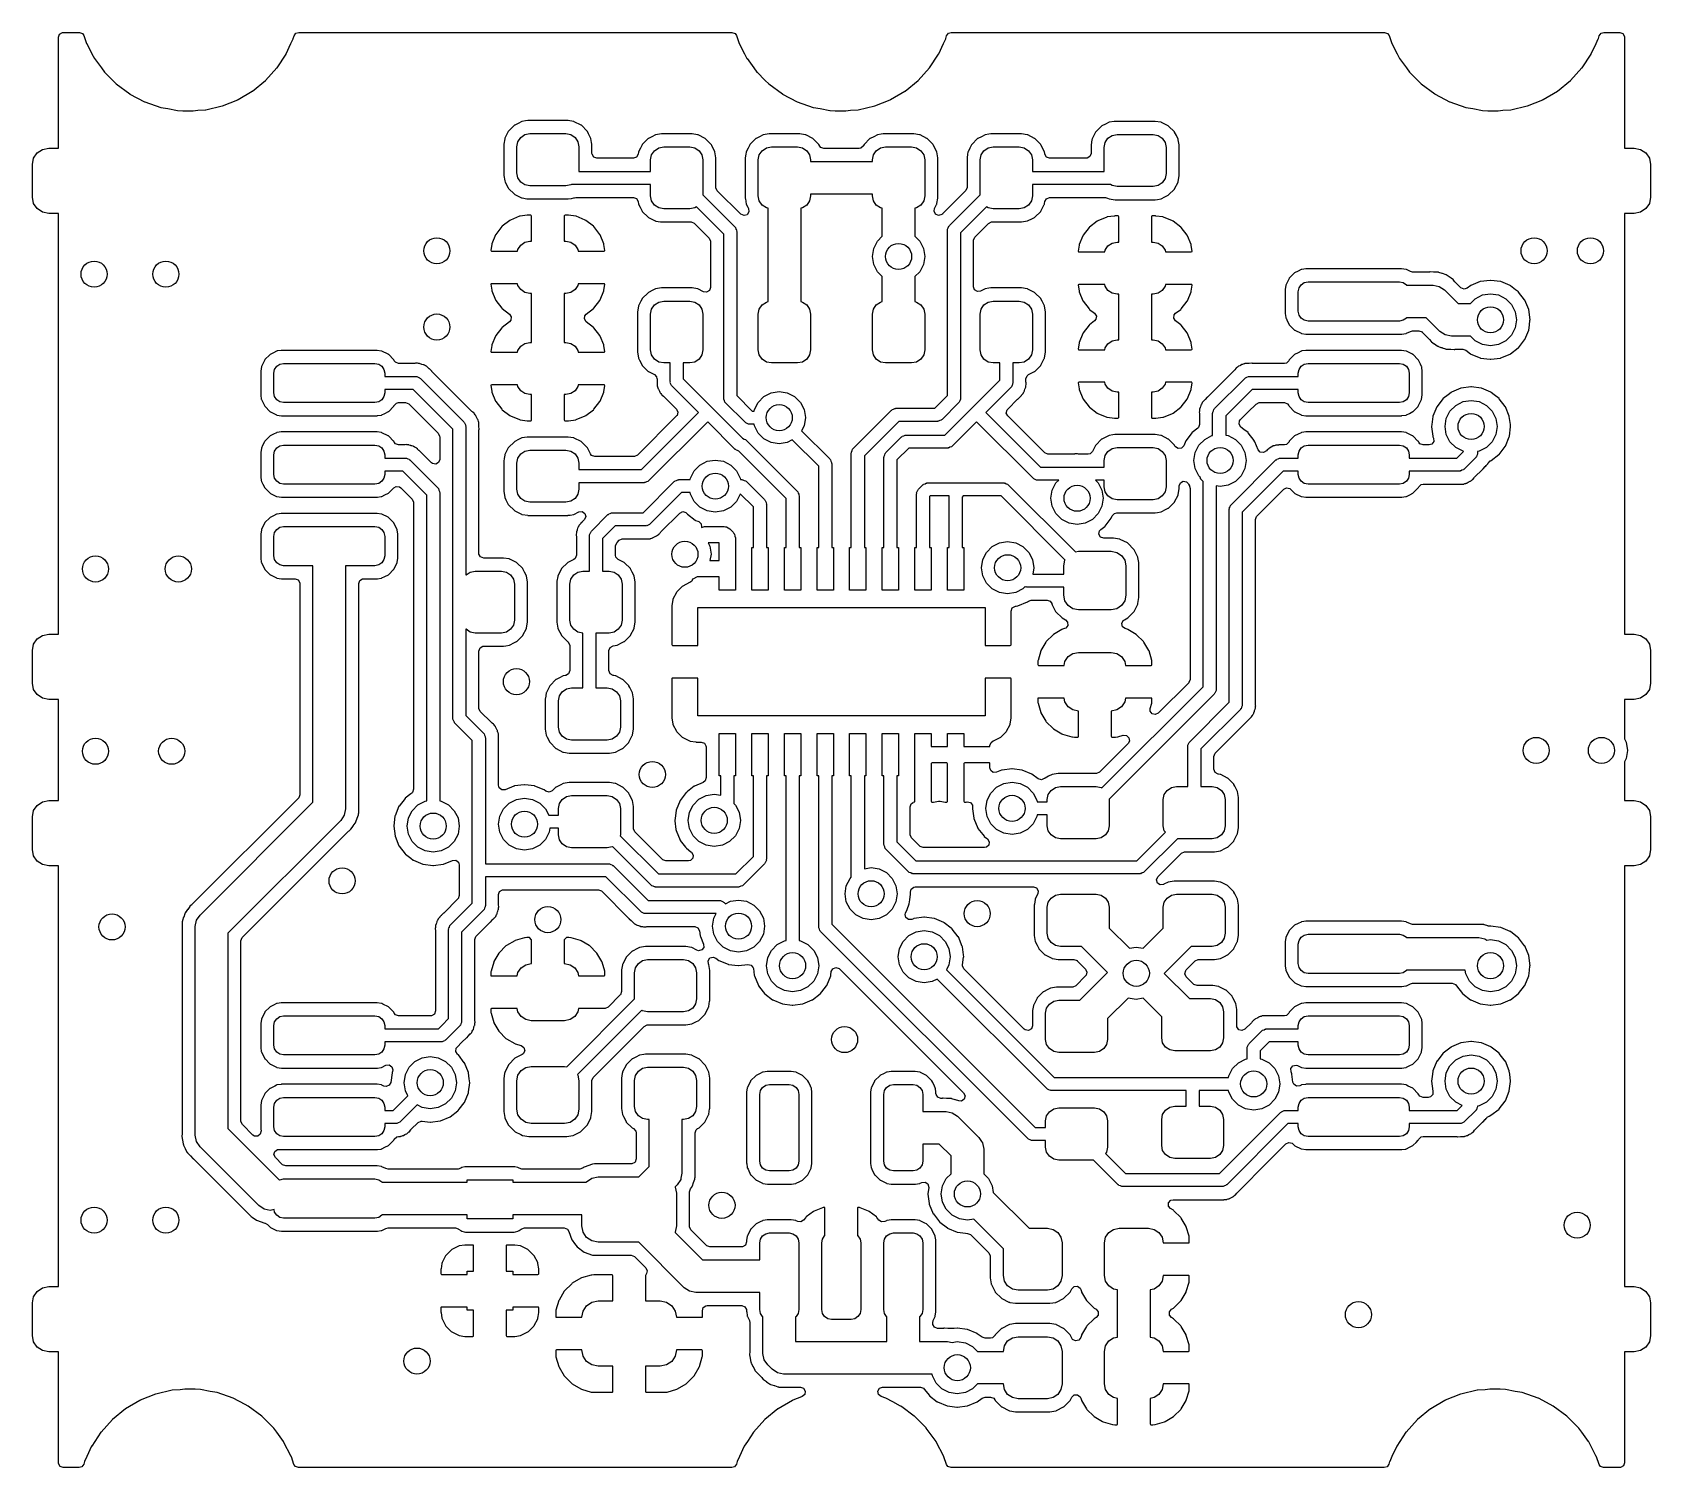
# Model space of a CAD drawing. Extents: x 0.004 to 0.98, y 0.02 to 0.886.
import ezdxf

# ---------------------------------------------------------------- set-up
doc = ezdxf.new("R2010")
doc.units = 0
doc.header["$MEASUREMENT"] = 0
doc.layers.add('BLACK', color=7, linetype='CONTINUOUS')

msp = doc.modelspace()

# ---------------------------------------------------------------- linework, layer by layer
at = {"layer": 'BLACK', "linetype": 'CONTINUOUS'}
for p, q in [((0.01969, 0.88291), (0.02037, 0.88479)), ((0.01969, 0.81595), (0.01969, 0.88291)), ((0.02037, 0.88479), (0.02209, 0.88578)), ((0.02209, 0.88578), (0.0226, 0.88583)), ((0.0226, 0.88583), (0.03232, 0.88583)), ((0.03232, 0.88583), (0.03419, 0.88514)), ((0.03419, 0.88514), (0.03507, 0.88385)), ((0.03507, 0.88385), (0.03666, 0.87917)), ((0.03666, 0.87917), (0.03671, 0.87907)), ((0.03671, 0.87907), (0.03989, 0.87296)), ((0.1571, 0.87286), (0.15996, 0.87907)), ((0.15996, 0.87907), (0.16131, 0.88201)), ((0.16131, 0.88201), (0.16136, 0.88211)), ((0.16131, 0.88201), (0.16131, 0.88201)), ((0.16136, 0.88211), (0.16139, 0.88221)), ((0.16139, 0.88221), (0.16182, 0.88372)), ((0.16139, 0.88221), (0.16139, 0.88221)), ((0.16182, 0.88372), (0.163, 0.88533)), ((0.163, 0.88533), (0.16462, 0.88583)), ((0.16462, 0.88583), (0.42602, 0.88583)), ((0.42602, 0.88583), (0.42789, 0.88514)), ((0.42789, 0.88514), (0.42878, 0.88385)), ((0.42878, 0.88385), (0.43036, 0.87917)), ((0.43036, 0.87917), (0.43041, 0.87907)), ((0.43041, 0.87907), (0.43359, 0.87296)), ((0.5508, 0.87286), (0.55366, 0.87907)), ((0.55366, 0.87907), (0.55501, 0.88201)), ((0.55501, 0.88201), (0.55506, 0.88211)), ((0.55501, 0.88201), (0.55501, 0.88201)), ((0.55506, 0.88211), (0.55509, 0.88221)), ((0.55509, 0.88221), (0.55552, 0.88372)), ((0.55509, 0.88221), (0.55509, 0.88221)), ((0.55552, 0.88372), (0.5567, 0.88533)), ((0.5567, 0.88533), (0.55832, 0.88583)), ((0.55832, 0.88583), (0.81972, 0.88583)), ((0.81972, 0.88583), (0.82159, 0.88514)), ((0.82159, 0.88514), (0.82247, 0.88385)), ((0.82247, 0.88385), (0.82407, 0.87917)), ((0.82407, 0.87917), (0.82412, 0.87907)), ((0.82412, 0.87907), (0.82729, 0.87296)), ((0.9445, 0.87286), (0.94736, 0.87907)), ((0.94736, 0.87907), (0.94871, 0.88201)), ((0.94871, 0.88201), (0.94876, 0.88211)), ((0.94871, 0.88201), (0.94871, 0.88201)), ((0.94876, 0.88211), (0.94879, 0.88221)), ((0.94879, 0.88221), (0.94922, 0.88372)), ((0.94879, 0.88221), (0.94879, 0.88221)), ((0.94922, 0.88372), (0.9504, 0.88533)), ((0.9504, 0.88533), (0.95203, 0.88583)), ((0.95203, 0.88583), (0.96165, 0.88583)), ((0.96165, 0.88583), (0.96353, 0.88514)), ((0.96353, 0.88514), (0.96452, 0.88342)), ((0.96452, 0.88342), (0.96457, 0.88291)), ((0.96457, 0.88291), (0.96457, 0.81595)), ((0.03989, 0.87296), (0.04136, 0.87013)), ((0.04136, 0.87013), (0.04142, 0.87004)), ((0.04142, 0.87004), (0.04142, 0.87004)), ((0.04142, 0.87004), (0.04557, 0.86436)), ((0.15154, 0.86445), (0.15703, 0.87276)), ((0.15703, 0.87276), (0.1571, 0.87286)), ((0.15703, 0.87276), (0.15703, 0.87276)), ((0.43359, 0.87296), (0.43506, 0.87013)), ((0.43506, 0.87013), (0.43512, 0.87004)), ((0.43512, 0.87004), (0.43512, 0.87004)), ((0.43512, 0.87004), (0.43928, 0.86436)), ((0.54524, 0.86445), (0.55073, 0.87276)), ((0.55073, 0.87276), (0.5508, 0.87286)), ((0.55073, 0.87276), (0.55073, 0.87276)), ((0.82729, 0.87296), (0.82876, 0.87013)), ((0.82876, 0.87013), (0.82883, 0.87004)), ((0.82883, 0.87004), (0.82883, 0.87004)), ((0.82883, 0.87004), (0.83298, 0.86436)), ((0.93894, 0.86445), (0.94444, 0.87276)), ((0.94444, 0.87276), (0.9445, 0.87286)), ((0.94444, 0.87276), (0.94444, 0.87276)), ((0.04557, 0.86436), (0.04737, 0.8619)), ((0.04737, 0.8619), (0.04745, 0.86183)), ((0.04745, 0.86183), (0.05244, 0.85681)), ((0.14464, 0.85681), (0.15148, 0.86436)), ((0.15148, 0.86436), (0.15154, 0.86445)), ((0.15154, 0.86445), (0.15154, 0.86445)), ((0.43928, 0.86436), (0.44107, 0.8619)), ((0.44107, 0.8619), (0.44115, 0.86183)), ((0.44115, 0.86183), (0.44614, 0.85681)), ((0.53835, 0.85681), (0.54518, 0.86436)), ((0.54518, 0.86436), (0.54524, 0.86445)), ((0.54524, 0.86445), (0.54524, 0.86445)), ((0.83298, 0.86436), (0.83477, 0.8619)), ((0.83477, 0.8619), (0.83485, 0.86183)), ((0.83485, 0.86183), (0.83984, 0.85681)), ((0.93205, 0.85681), (0.93888, 0.86436)), ((0.93888, 0.86436), (0.93894, 0.86445)), ((0.93894, 0.86445), (0.93894, 0.86445)), ((0.05244, 0.85681), (0.05455, 0.85468)), ((0.05455, 0.85468), (0.06274, 0.84863)), ((0.12806, 0.84527), (0.13665, 0.85032)), ((0.13665, 0.85032), (0.13675, 0.85037)), ((0.13665, 0.85032), (0.13665, 0.85032)), ((0.13675, 0.85037), (0.14464, 0.85681)), ((0.44614, 0.85681), (0.44825, 0.85468)), ((0.44825, 0.85468), (0.45644, 0.84863)), ((0.52176, 0.84527), (0.53035, 0.85032)), ((0.53035, 0.85032), (0.53045, 0.85037)), ((0.53035, 0.85032), (0.53035, 0.85032)), ((0.53045, 0.85037), (0.53835, 0.85681)), ((0.83984, 0.85681), (0.84195, 0.85468)), ((0.84195, 0.85468), (0.85015, 0.84863)), ((0.91546, 0.84527), (0.92405, 0.85032)), ((0.92405, 0.85032), (0.92415, 0.85037)), ((0.92405, 0.85032), (0.92405, 0.85032)), ((0.92415, 0.85037), (0.93205, 0.85681)), ((0.06274, 0.84863), (0.06284, 0.84858)), ((0.06284, 0.84858), (0.07166, 0.84394)), ((0.07166, 0.84394), (0.07166, 0.84394)), ((0.07166, 0.84394), (0.07176, 0.84389)), ((0.07176, 0.84389), (0.08139, 0.84056)), ((0.08139, 0.84056), (0.0815, 0.84054)), ((0.0815, 0.84054), (0.0815, 0.84054)), ((0.0815, 0.84054), (0.0856, 0.83979)), ((0.0856, 0.83979), (0.09141, 0.83873)), ((0.10858, 0.83914), (0.1185, 0.84144)), ((0.1185, 0.84144), (0.11861, 0.84148)), ((0.11861, 0.84148), (0.12786, 0.84517)), ((0.11861, 0.84148), (0.11861, 0.84148)), ((0.12786, 0.84517), (0.12796, 0.84521)), ((0.12786, 0.84517), (0.12786, 0.84517)), ((0.12796, 0.84521), (0.12806, 0.84527)), ((0.12806, 0.84527), (0.12806, 0.84527)), ((0.45644, 0.84863), (0.45654, 0.84858)), ((0.45654, 0.84858), (0.46536, 0.84394)), ((0.46536, 0.84394), (0.46536, 0.84394)), ((0.46536, 0.84394), (0.46546, 0.84389)), ((0.46546, 0.84389), (0.47509, 0.84056)), ((0.47509, 0.84056), (0.4752, 0.84054)), ((0.4752, 0.84054), (0.4752, 0.84054)), ((0.4752, 0.84054), (0.4793, 0.83979)), ((0.4793, 0.83979), (0.48511, 0.83873)), ((0.50228, 0.83914), (0.51221, 0.84144)), ((0.51221, 0.84144), (0.51231, 0.84148)), ((0.51231, 0.84148), (0.52156, 0.84517)), ((0.51231, 0.84148), (0.51231, 0.84148)), ((0.52156, 0.84517), (0.52167, 0.84521)), ((0.52156, 0.84517), (0.52156, 0.84517)), ((0.52167, 0.84521), (0.52176, 0.84527)), ((0.52176, 0.84527), (0.52176, 0.84527)), ((0.85015, 0.84863), (0.85024, 0.84858)), ((0.85024, 0.84858), (0.85906, 0.84394)), ((0.85906, 0.84394), (0.85906, 0.84394)), ((0.85906, 0.84394), (0.85916, 0.84389)), ((0.85916, 0.84389), (0.86879, 0.84056)), ((0.86879, 0.84056), (0.8689, 0.84054)), ((0.8689, 0.84054), (0.8689, 0.84054)), ((0.8689, 0.84054), (0.873, 0.83979)), ((0.873, 0.83979), (0.87881, 0.83873)), ((0.89598, 0.83914), (0.90591, 0.84144)), ((0.90591, 0.84144), (0.90601, 0.84148)), ((0.90601, 0.84148), (0.91526, 0.84517)), ((0.90601, 0.84148), (0.90601, 0.84148)), ((0.91526, 0.84517), (0.91537, 0.84521)), ((0.91526, 0.84517), (0.91526, 0.84517)), ((0.91537, 0.84521), (0.91546, 0.84527)), ((0.91546, 0.84527), (0.91546, 0.84527)), ((0.09141, 0.83873), (0.0915, 0.83873)), ((0.0915, 0.83873), (0.0915, 0.83873)), ((0.0915, 0.83873), (0.09463, 0.83857)), ((0.09463, 0.83857), (0.09463, 0.83857)), ((0.09463, 0.83857), (0.09467, 0.83856)), ((0.09467, 0.83856), (0.10101, 0.83856)), ((0.10101, 0.83856), (0.10383, 0.83878)), ((0.10383, 0.83878), (0.10847, 0.83913)), ((0.10847, 0.83913), (0.10858, 0.83914)), ((0.10847, 0.83913), (0.10847, 0.83913)), ((0.29697, 0.83088), (0.29496, 0.82985)), ((0.2992, 0.83202), (0.29697, 0.83088)), ((0.30153, 0.83239), (0.2992, 0.83202)), ((0.30278, 0.83258), (0.30153, 0.83239)), ((0.30289, 0.8326), (0.30278, 0.83258)), ((0.30278, 0.83258), (0.30278, 0.83258)), ((0.31496, 0.8326), (0.30289, 0.8326)), ((0.32691, 0.8326), (0.31496, 0.8326)), ((0.32703, 0.8326), (0.32691, 0.8326)), ((0.32714, 0.83258), (0.32703, 0.8326)), ((0.33049, 0.83205), (0.32714, 0.83258)), ((0.33072, 0.83202), (0.33049, 0.83205)), ((0.33049, 0.83205), (0.33049, 0.83205)), ((0.33093, 0.83191), (0.33072, 0.83202)), ((0.33497, 0.82985), (0.33093, 0.83191)), ((0.33093, 0.83191), (0.33093, 0.83191)), ((0.48511, 0.83873), (0.4852, 0.83873)), ((0.4852, 0.83873), (0.4852, 0.83873)), ((0.4852, 0.83873), (0.48833, 0.83857)), ((0.48833, 0.83857), (0.48833, 0.83857)), ((0.48833, 0.83857), (0.48837, 0.83856)), ((0.48837, 0.83856), (0.49472, 0.83856)), ((0.49472, 0.83856), (0.49753, 0.83878)), ((0.49753, 0.83878), (0.50217, 0.83913)), ((0.50217, 0.83913), (0.50228, 0.83914)), ((0.50217, 0.83913), (0.50217, 0.83913)), ((0.65131, 0.8304), (0.64929, 0.82937)), ((0.65353, 0.83154), (0.65131, 0.8304)), ((0.65656, 0.83202), (0.65353, 0.83154)), ((0.65711, 0.8321), (0.65656, 0.83202)), ((0.65722, 0.83212), (0.65711, 0.8321)), ((0.65711, 0.8321), (0.65711, 0.8321)), ((0.66929, 0.83212), (0.65722, 0.83212)), ((0.68124, 0.83212), (0.66929, 0.83212)), ((0.68136, 0.83212), (0.68124, 0.83212)), ((0.68147, 0.8321), (0.68136, 0.83212)), ((0.68483, 0.83157), (0.68147, 0.8321)), ((0.68505, 0.83154), (0.68483, 0.83157)), ((0.68483, 0.83157), (0.68483, 0.83157)), ((0.68526, 0.83143), (0.68505, 0.83154)), ((0.6893, 0.82937), (0.68526, 0.83143)), ((0.68526, 0.83143), (0.68526, 0.83143)), ((0.87881, 0.83873), (0.8789, 0.83873)), ((0.8789, 0.83873), (0.8789, 0.83873)), ((0.8789, 0.83873), (0.88203, 0.83857)), ((0.88203, 0.83857), (0.88203, 0.83857)), ((0.88203, 0.83857), (0.88207, 0.83856)), ((0.88207, 0.83856), (0.88842, 0.83856)), ((0.88842, 0.83856), (0.89123, 0.83878)), ((0.89123, 0.83878), (0.89587, 0.83913)), ((0.89587, 0.83913), (0.89598, 0.83914)), ((0.89587, 0.83913), (0.89587, 0.83913)), ((0.28891, 0.82154), (0.28841, 0.81837)), ((0.28895, 0.82177), (0.28891, 0.82154)), ((0.28891, 0.82154), (0.28891, 0.82154)), ((0.28906, 0.82197), (0.28895, 0.82177)), ((0.29111, 0.82601), (0.28906, 0.82197)), ((0.29122, 0.82622), (0.29111, 0.82601)), ((0.29111, 0.82601), (0.29111, 0.82601)), ((0.29475, 0.82975), (0.29122, 0.82622)), ((0.29496, 0.82985), (0.29475, 0.82975)), ((0.29496, 0.82985), (0.29496, 0.82985)), ((0.29686, 0.81985), (0.29857, 0.8224)), ((0.29857, 0.8224), (0.30112, 0.82411)), ((0.30112, 0.82411), (0.30413, 0.82471)), ((0.30413, 0.82471), (0.32579, 0.82471)), ((0.32579, 0.82471), (0.3288, 0.82411)), ((0.3288, 0.82411), (0.33136, 0.8224)), ((0.33136, 0.8224), (0.33306, 0.81985)), ((0.33517, 0.82975), (0.33497, 0.82985)), ((0.33497, 0.82985), (0.33497, 0.82985)), ((0.3387, 0.82622), (0.33517, 0.82975)), ((0.33881, 0.82601), (0.3387, 0.82622)), ((0.33954, 0.82458), (0.33881, 0.82601)), ((0.33881, 0.82601), (0.33881, 0.82601)), ((0.34097, 0.82177), (0.33954, 0.82458)), ((0.34134, 0.81944), (0.34097, 0.82177)), ((0.37546, 0.82174), (0.37193, 0.81821)), ((0.37566, 0.82185), (0.37546, 0.82174)), ((0.37768, 0.82288), (0.37566, 0.82185)), ((0.37566, 0.82185), (0.37566, 0.82185)), ((0.37991, 0.82401), (0.37768, 0.82288)), ((0.38224, 0.82438), (0.37991, 0.82401)), ((0.38349, 0.82458), (0.38224, 0.82438)), ((0.3836, 0.82459), (0.38349, 0.82458)), ((0.38349, 0.82458), (0.38349, 0.82458)), ((0.39272, 0.82459), (0.3836, 0.82459)), ((0.40172, 0.82459), (0.39272, 0.82459)), ((0.40183, 0.82459), (0.40172, 0.82459)), ((0.40194, 0.82458), (0.40183, 0.82459)), ((0.4053, 0.82405), (0.40194, 0.82458)), ((0.40552, 0.82401), (0.4053, 0.82405)), ((0.4053, 0.82405), (0.4053, 0.82405)), ((0.40573, 0.82391), (0.40552, 0.82401)), ((0.40977, 0.82185), (0.40573, 0.82391)), ((0.40573, 0.82391), (0.40573, 0.82391)), ((0.40997, 0.82174), (0.40977, 0.82185)), ((0.40977, 0.82185), (0.40977, 0.82185)), ((0.41351, 0.81821), (0.40997, 0.82174)), ((0.44042, 0.82174), (0.43689, 0.81821)), ((0.44062, 0.82185), (0.44042, 0.82174)), ((0.44265, 0.82288), (0.44062, 0.82185)), ((0.44062, 0.82185), (0.44062, 0.82185)), ((0.44487, 0.82401), (0.44265, 0.82288)), ((0.4472, 0.82438), (0.44487, 0.82401)), ((0.44845, 0.82458), (0.4472, 0.82438)), ((0.44856, 0.82459), (0.44845, 0.82458)), ((0.44845, 0.82458), (0.44845, 0.82458)), ((0.45768, 0.82459), (0.44856, 0.82459)), ((0.46668, 0.82459), (0.45768, 0.82459)), ((0.46679, 0.82459), (0.46668, 0.82459)), ((0.46691, 0.82458), (0.46679, 0.82459)), ((0.47026, 0.82405), (0.46691, 0.82458)), ((0.47048, 0.82401), (0.47026, 0.82405)), ((0.47026, 0.82405), (0.47026, 0.82405)), ((0.47069, 0.82391), (0.47048, 0.82401)), ((0.47473, 0.82185), (0.47069, 0.82391)), ((0.47069, 0.82391), (0.47069, 0.82391)), ((0.47493, 0.82174), (0.47473, 0.82185)), ((0.47473, 0.82185), (0.47473, 0.82185)), ((0.47847, 0.81821), (0.47493, 0.82174)), ((0.50932, 0.82174), (0.50579, 0.81821)), ((0.50952, 0.82185), (0.50932, 0.82174)), ((0.51154, 0.82288), (0.50952, 0.82185)), ((0.50952, 0.82185), (0.50952, 0.82185)), ((0.51377, 0.82401), (0.51154, 0.82288)), ((0.5161, 0.82438), (0.51377, 0.82401)), ((0.51735, 0.82458), (0.5161, 0.82438)), ((0.51746, 0.82459), (0.51735, 0.82458)), ((0.51735, 0.82458), (0.51735, 0.82458)), ((0.52658, 0.82459), (0.51746, 0.82459)), ((0.53558, 0.82459), (0.52658, 0.82459)), ((0.53569, 0.82459), (0.53558, 0.82459)), ((0.5358, 0.82458), (0.53569, 0.82459)), ((0.53916, 0.82405), (0.5358, 0.82458)), ((0.53938, 0.82401), (0.53916, 0.82405)), ((0.53916, 0.82405), (0.53916, 0.82405)), ((0.53959, 0.82391), (0.53938, 0.82401)), ((0.54363, 0.82185), (0.53959, 0.82391)), ((0.53959, 0.82391), (0.53959, 0.82391)), ((0.54383, 0.82174), (0.54363, 0.82185)), ((0.54363, 0.82185), (0.54363, 0.82185)), ((0.54736, 0.81821), (0.54383, 0.82174)), ((0.57428, 0.82174), (0.57075, 0.81821)), ((0.57448, 0.82185), (0.57428, 0.82174)), ((0.5765, 0.82288), (0.57448, 0.82185)), ((0.57448, 0.82185), (0.57448, 0.82185)), ((0.57873, 0.82401), (0.5765, 0.82288)), ((0.58106, 0.82438), (0.57873, 0.82401)), ((0.58231, 0.82458), (0.58106, 0.82438)), ((0.58242, 0.82459), (0.58231, 0.82458)), ((0.58231, 0.82458), (0.58231, 0.82458)), ((0.59154, 0.82459), (0.58242, 0.82459)), ((0.60054, 0.82459), (0.59154, 0.82459)), ((0.60065, 0.82459), (0.60054, 0.82459)), ((0.60076, 0.82458), (0.60065, 0.82459)), ((0.60412, 0.82405), (0.60076, 0.82458)), ((0.60434, 0.82401), (0.60412, 0.82405)), ((0.60412, 0.82405), (0.60412, 0.82405)), ((0.60455, 0.82391), (0.60434, 0.82401)), ((0.60859, 0.82185), (0.60455, 0.82391)), ((0.60455, 0.82391), (0.60455, 0.82391)), ((0.60879, 0.82174), (0.60859, 0.82185)), ((0.60859, 0.82185), (0.60859, 0.82185)), ((0.61233, 0.81821), (0.60879, 0.82174)), ((0.64325, 0.82106), (0.64275, 0.81796)), ((0.64328, 0.82129), (0.64325, 0.82106)), ((0.64325, 0.82106), (0.64325, 0.82106)), ((0.64339, 0.82149), (0.64328, 0.82129)), ((0.64545, 0.82553), (0.64339, 0.82149)), ((0.64555, 0.82574), (0.64545, 0.82553)), ((0.64545, 0.82553), (0.64545, 0.82553)), ((0.64908, 0.82927), (0.64555, 0.82574)), ((0.64929, 0.82937), (0.64908, 0.82927)), ((0.64929, 0.82937), (0.64929, 0.82937)), ((0.65119, 0.81937), (0.6529, 0.82192)), ((0.6529, 0.82192), (0.65545, 0.82363)), ((0.65545, 0.82363), (0.65846, 0.82423)), ((0.65846, 0.82423), (0.68012, 0.82423)), ((0.68012, 0.82423), (0.68313, 0.82363)), ((0.68313, 0.82363), (0.68569, 0.82192)), ((0.68569, 0.82192), (0.68739, 0.81937)), ((0.6895, 0.82927), (0.6893, 0.82937)), ((0.6893, 0.82937), (0.6893, 0.82937)), ((0.69303, 0.82574), (0.6895, 0.82927)), ((0.69314, 0.82553), (0.69303, 0.82574)), ((0.69417, 0.82351), (0.69314, 0.82553)), ((0.69314, 0.82553), (0.69314, 0.82553)), ((0.6953, 0.82129), (0.69417, 0.82351)), ((0.69534, 0.82106), (0.6953, 0.82129)), ((0.69583, 0.81796), (0.69534, 0.82106)), ((0.00469, 0.80987), (0.00682, 0.81306)), ((0.00682, 0.81306), (0.01001, 0.8152)), ((0.01001, 0.8152), (0.01378, 0.81595)), ((0.01378, 0.81595), (0.01969, 0.81595)), ((0.28841, 0.81837), (0.28837, 0.81808)), ((0.28837, 0.81808), (0.28837, 0.79985)), ((0.29626, 0.81683), (0.29686, 0.81985)), ((0.29626, 0.80109), (0.29626, 0.81683)), ((0.33306, 0.81985), (0.33366, 0.81683)), ((0.33366, 0.81683), (0.33366, 0.80194)), ((0.34151, 0.81837), (0.34134, 0.81944)), ((0.34155, 0.81808), (0.34151, 0.81837)), ((0.34155, 0.81274), (0.34155, 0.81808)), ((0.3416, 0.81224), (0.34155, 0.81274)), ((0.3426, 0.81051), (0.3416, 0.81224)), ((0.34447, 0.80983), (0.3426, 0.81051)), ((0.36846, 0.81054), (0.36655, 0.80983)), ((0.36943, 0.81229), (0.36846, 0.81054)), ((0.36962, 0.81353), (0.36943, 0.81229)), ((0.36966, 0.81376), (0.36962, 0.81353)), ((0.36962, 0.81353), (0.36962, 0.81353)), ((0.37078, 0.81597), (0.36966, 0.81376)), ((0.37182, 0.81801), (0.37078, 0.81597)), ((0.37193, 0.81821), (0.37182, 0.81801)), ((0.37182, 0.81801), (0.37182, 0.81801)), ((0.37697, 0.80883), (0.37757, 0.81184)), ((0.37757, 0.81184), (0.37927, 0.81439)), ((0.37927, 0.81439), (0.38183, 0.8161)), ((0.38183, 0.8161), (0.38484, 0.8167)), ((0.38484, 0.8167), (0.40059, 0.8167)), ((0.40059, 0.8167), (0.4036, 0.8161)), ((0.4036, 0.8161), (0.40616, 0.81439)), ((0.40616, 0.81439), (0.40786, 0.81184)), ((0.40786, 0.81184), (0.40847, 0.80883)), ((0.41361, 0.81801), (0.41351, 0.81821)), ((0.41382, 0.81759), (0.41361, 0.81801)), ((0.41361, 0.81801), (0.41361, 0.81801)), ((0.41577, 0.81376), (0.41382, 0.81759)), ((0.41636, 0.81007), (0.41577, 0.81376)), ((0.43438, 0.81224), (0.43404, 0.81007)), ((0.43458, 0.81353), (0.43438, 0.81224)), ((0.43462, 0.81376), (0.43458, 0.81353)), ((0.43458, 0.81353), (0.43458, 0.81353)), ((0.43574, 0.81597), (0.43462, 0.81376)), ((0.43678, 0.81801), (0.43574, 0.81597)), ((0.43689, 0.81821), (0.43678, 0.81801)), ((0.43678, 0.81801), (0.43678, 0.81801)), ((0.44193, 0.80883), (0.44253, 0.81184)), ((0.44253, 0.81184), (0.44423, 0.81439)), ((0.44423, 0.81439), (0.44679, 0.8161)), ((0.44679, 0.8161), (0.4498, 0.8167)), ((0.4498, 0.8167), (0.46555, 0.8167)), ((0.46555, 0.8167), (0.46856, 0.8161)), ((0.46856, 0.8161), (0.47112, 0.81439)), ((0.47112, 0.81439), (0.47283, 0.81184)), ((0.47283, 0.81184), (0.47342, 0.80883)), ((0.47878, 0.81759), (0.47847, 0.81821)), ((0.47892, 0.81733), (0.47878, 0.81759)), ((0.47964, 0.81642), (0.47892, 0.81733)), ((0.48151, 0.81574), (0.47964, 0.81642)), ((0.50274, 0.81574), (0.48151, 0.81574)), ((0.50388, 0.81597), (0.50274, 0.81574)), ((0.50533, 0.81733), (0.50388, 0.81597)), ((0.50547, 0.81759), (0.50533, 0.81733)), ((0.50579, 0.81821), (0.50547, 0.81759)), ((0.51083, 0.80883), (0.51143, 0.81184)), ((0.51143, 0.81184), (0.51313, 0.81439)), ((0.51313, 0.81439), (0.51569, 0.8161)), ((0.51569, 0.8161), (0.5187, 0.8167)), ((0.5187, 0.8167), (0.53445, 0.8167)), ((0.53445, 0.8167), (0.53746, 0.8161)), ((0.53746, 0.8161), (0.54002, 0.81439)), ((0.54002, 0.81439), (0.54172, 0.81184)), ((0.54172, 0.81184), (0.54232, 0.80883)), ((0.54747, 0.81801), (0.54736, 0.81821)), ((0.54768, 0.81759), (0.54747, 0.81801)), ((0.54747, 0.81801), (0.54747, 0.81801)), ((0.54963, 0.81376), (0.54768, 0.81759)), ((0.55022, 0.81007), (0.54963, 0.81376)), ((0.56824, 0.81224), (0.56789, 0.81007)), ((0.56844, 0.81353), (0.56824, 0.81224)), ((0.56848, 0.81376), (0.56844, 0.81353)), ((0.56844, 0.81353), (0.56844, 0.81353)), ((0.5696, 0.81597), (0.56848, 0.81376)), ((0.57064, 0.81801), (0.5696, 0.81597)), ((0.57075, 0.81821), (0.57064, 0.81801)), ((0.57064, 0.81801), (0.57064, 0.81801)), ((0.57579, 0.80883), (0.57639, 0.81184)), ((0.57639, 0.81184), (0.57809, 0.81439)), ((0.57809, 0.81439), (0.58065, 0.8161)), ((0.58065, 0.8161), (0.58366, 0.8167)), ((0.58366, 0.8167), (0.59941, 0.8167)), ((0.59941, 0.8167), (0.60242, 0.8161)), ((0.60242, 0.8161), (0.60498, 0.81439)), ((0.60498, 0.81439), (0.60668, 0.81184)), ((0.60668, 0.81184), (0.60728, 0.80883)), ((0.61243, 0.81801), (0.61233, 0.81821)), ((0.61264, 0.81759), (0.61243, 0.81801)), ((0.61243, 0.81801), (0.61243, 0.81801)), ((0.61459, 0.81376), (0.61264, 0.81759)), ((0.61475, 0.81274), (0.61459, 0.81376)), ((0.61482, 0.81229), (0.61475, 0.81274)), ((0.61583, 0.81051), (0.61482, 0.81229)), ((0.6177, 0.80983), (0.61583, 0.81051)), ((0.64202, 0.81087), (0.64029, 0.80988)), ((0.6427, 0.81274), (0.64202, 0.81087)), ((0.64275, 0.81796), (0.6427, 0.81759)), ((0.6427, 0.81759), (0.6427, 0.81274)), ((0.65059, 0.81635), (0.65119, 0.81937)), ((0.65059, 0.80194), (0.65059, 0.81635)), ((0.68739, 0.81937), (0.68799, 0.81635)), ((0.68799, 0.81635), (0.68799, 0.80061)), ((0.69589, 0.81759), (0.69583, 0.81796)), ((0.69589, 0.79936), (0.69589, 0.81759)), ((0.96457, 0.81595), (0.97047, 0.81595)), ((0.97047, 0.81595), (0.97424, 0.8152)), ((0.97424, 0.8152), (0.97743, 0.81306)), ((0.97743, 0.81306), (0.97957, 0.80987)), ((0.00394, 0.8061), (0.00469, 0.80987)), ((0.00394, 0.78642), (0.00394, 0.8061)), ((0.29686, 0.79807), (0.29626, 0.80109)), ((0.33366, 0.80194), (0.37697, 0.80194)), ((0.36655, 0.80983), (0.34447, 0.80983)), ((0.37697, 0.80194), (0.37697, 0.80883)), ((0.40847, 0.80883), (0.40847, 0.78782)), ((0.41636, 0.80995), (0.41636, 0.81007)), ((0.41636, 0.7923), (0.41636, 0.80995)), ((0.43404, 0.81007), (0.43404, 0.78593)), ((0.44193, 0.78717), (0.44193, 0.80883)), ((0.47342, 0.80883), (0.47342, 0.80784)), ((0.47342, 0.80784), (0.51083, 0.80784)), ((0.51083, 0.80784), (0.51083, 0.80883)), ((0.54232, 0.80883), (0.54232, 0.78717)), ((0.55022, 0.78593), (0.55022, 0.81007)), ((0.56789, 0.81007), (0.56789, 0.80995)), ((0.56789, 0.80995), (0.56789, 0.7923)), ((0.57579, 0.78782), (0.57579, 0.80883)), ((0.60728, 0.80883), (0.60728, 0.80194)), ((0.60728, 0.80194), (0.65059, 0.80194)), ((0.63978, 0.80983), (0.6177, 0.80983)), ((0.64029, 0.80988), (0.63978, 0.80983)), ((0.97957, 0.80987), (0.98032, 0.8061)), ((0.98032, 0.8061), (0.98032, 0.78642)), ((0.28837, 0.79985), (0.28838, 0.79973)), ((0.28838, 0.79973), (0.28838, 0.79973)), ((0.28838, 0.79973), (0.28844, 0.79936)), ((0.28844, 0.79936), (0.28895, 0.79615)), ((0.28895, 0.79615), (0.2893, 0.79547)), ((0.2893, 0.79547), (0.29111, 0.79191)), ((0.29111, 0.79191), (0.29111, 0.79191)), ((0.29111, 0.79191), (0.29122, 0.7917)), ((0.29122, 0.7917), (0.29475, 0.78817)), ((0.29857, 0.79552), (0.29686, 0.79807)), ((0.30112, 0.79381), (0.29857, 0.79552)), ((0.30413, 0.79321), (0.30112, 0.79381)), ((0.32579, 0.79321), (0.30413, 0.79321)), ((0.3288, 0.79381), (0.32579, 0.79321)), ((0.32918, 0.79406), (0.3288, 0.79381)), ((0.37697, 0.79406), (0.32918, 0.79406)), ((0.37697, 0.78717), (0.37697, 0.79406)), ((0.41637, 0.79204), (0.41636, 0.7923)), ((0.41721, 0.79024), (0.41637, 0.79204)), ((0.56789, 0.7923), (0.56721, 0.79042)), ((0.65436, 0.79406), (0.60728, 0.79406)), ((0.60728, 0.79406), (0.60728, 0.78717)), ((0.65545, 0.79333), (0.65436, 0.79406)), ((0.65846, 0.79273), (0.65545, 0.79333)), ((0.68012, 0.79273), (0.65846, 0.79273)), ((0.68313, 0.79333), (0.68012, 0.79273)), ((0.68569, 0.79504), (0.68313, 0.79333)), ((0.68739, 0.79759), (0.68569, 0.79504)), ((0.68799, 0.80061), (0.68739, 0.79759)), ((0.6895, 0.78769), (0.69303, 0.79122)), ((0.69303, 0.79122), (0.69314, 0.79143)), ((0.69314, 0.79143), (0.6952, 0.79547)), ((0.69314, 0.79143), (0.69314, 0.79143)), ((0.6952, 0.79547), (0.6953, 0.79567)), ((0.6952, 0.79547), (0.6952, 0.79547)), ((0.6953, 0.79567), (0.69534, 0.7959)), ((0.69534, 0.7959), (0.69587, 0.79925)), ((0.69534, 0.7959), (0.69534, 0.7959)), ((0.69587, 0.79925), (0.69589, 0.79936)), ((0.00469, 0.78265), (0.00394, 0.78642)), ((0.00682, 0.77946), (0.00469, 0.78265)), ((0.29475, 0.78817), (0.29496, 0.78807)), ((0.29496, 0.78807), (0.29496, 0.78807)), ((0.29496, 0.78807), (0.299, 0.78601)), ((0.299, 0.78601), (0.299, 0.78601)), ((0.299, 0.78601), (0.2992, 0.7859)), ((0.2992, 0.7859), (0.29943, 0.78587)), ((0.29943, 0.78587), (0.29943, 0.78587)), ((0.29943, 0.78587), (0.30223, 0.78542)), ((0.30223, 0.78542), (0.30289, 0.78532)), ((0.30289, 0.78532), (0.31496, 0.78532)), ((0.31496, 0.78532), (0.32703, 0.78532)), ((0.32703, 0.78532), (0.32714, 0.78534)), ((0.32714, 0.78534), (0.32913, 0.78565)), ((0.32714, 0.78534), (0.32714, 0.78534)), ((0.32913, 0.78565), (0.33072, 0.7859)), ((0.33072, 0.7859), (0.33093, 0.78601)), ((0.33093, 0.78601), (0.33098, 0.78603)), ((0.33098, 0.78603), (0.33188, 0.78617)), ((0.33188, 0.78617), (0.36655, 0.78617)), ((0.36655, 0.78617), (0.36842, 0.78549)), ((0.36842, 0.78549), (0.36943, 0.78371)), ((0.36943, 0.78371), (0.36966, 0.78224)), ((0.36966, 0.78224), (0.37067, 0.78026)), ((0.37757, 0.78416), (0.37697, 0.78717)), ((0.37927, 0.7816), (0.37757, 0.78416)), ((0.38183, 0.7799), (0.37927, 0.7816)), ((0.40847, 0.78782), (0.42778, 0.7685)), ((0.43139, 0.77606), (0.41721, 0.79024)), ((0.43404, 0.78593), (0.43405, 0.78582)), ((0.43405, 0.78582), (0.43405, 0.78582)), ((0.43405, 0.78582), (0.43413, 0.78532)), ((0.43413, 0.78532), (0.43462, 0.78224)), ((0.43462, 0.78224), (0.43563, 0.78026)), ((0.44253, 0.78416), (0.44193, 0.78717)), ((0.44423, 0.7816), (0.44253, 0.78416)), ((0.44679, 0.7799), (0.44423, 0.7816)), ((0.47112, 0.7816), (0.46856, 0.7799)), ((0.47283, 0.78416), (0.47112, 0.7816)), ((0.47342, 0.78717), (0.47283, 0.78416)), ((0.51083, 0.78816), (0.47342, 0.78816)), ((0.47342, 0.78816), (0.47342, 0.78717)), ((0.51083, 0.78717), (0.51083, 0.78816)), ((0.51143, 0.78416), (0.51083, 0.78717)), ((0.51313, 0.7816), (0.51143, 0.78416)), ((0.51569, 0.7799), (0.51313, 0.7816)), ((0.54002, 0.7816), (0.53746, 0.7799)), ((0.54172, 0.78416), (0.54002, 0.7816)), ((0.54232, 0.78717), (0.54172, 0.78416)), ((0.54827, 0.77956), (0.54953, 0.78204)), ((0.54953, 0.78204), (0.54963, 0.78224)), ((0.54953, 0.78204), (0.54953, 0.78204)), ((0.54963, 0.78224), (0.54967, 0.78247)), ((0.54967, 0.78247), (0.5502, 0.78582)), ((0.54967, 0.78247), (0.54967, 0.78247)), ((0.5502, 0.78582), (0.55022, 0.78593)), ((0.56704, 0.79024), (0.55315, 0.77635)), ((0.55722, 0.76925), (0.57579, 0.78782)), ((0.56721, 0.79042), (0.56704, 0.79024)), ((0.60498, 0.7816), (0.60242, 0.7799)), ((0.60668, 0.78416), (0.60498, 0.7816)), ((0.60728, 0.78717), (0.60668, 0.78416)), ((0.61243, 0.77799), (0.61449, 0.78204)), ((0.61449, 0.78204), (0.61459, 0.78224)), ((0.61449, 0.78204), (0.61449, 0.78204)), ((0.61459, 0.78224), (0.61463, 0.78247)), ((0.61463, 0.78247), (0.61482, 0.78371)), ((0.61463, 0.78247), (0.61463, 0.78247)), ((0.61482, 0.78371), (0.61579, 0.78546)), ((0.61579, 0.78546), (0.6177, 0.78617)), ((0.6177, 0.78617), (0.65137, 0.78617)), ((0.65137, 0.78617), (0.65269, 0.78585)), ((0.65269, 0.78585), (0.65353, 0.78542)), ((0.65353, 0.78542), (0.65722, 0.78484)), ((0.65722, 0.78484), (0.66929, 0.78484)), ((0.66929, 0.78484), (0.68136, 0.78484)), ((0.68136, 0.78484), (0.68147, 0.78486)), ((0.68147, 0.78486), (0.68272, 0.78505)), ((0.68147, 0.78486), (0.68147, 0.78486)), ((0.68272, 0.78505), (0.68505, 0.78542)), ((0.68505, 0.78542), (0.68728, 0.78656)), ((0.68728, 0.78656), (0.6893, 0.78759)), ((0.6893, 0.78759), (0.6895, 0.78769)), ((0.6893, 0.78759), (0.6893, 0.78759)), ((0.97957, 0.78265), (0.97743, 0.77946)), ((0.98032, 0.78642), (0.97957, 0.78265)), ((0.01001, 0.77732), (0.00682, 0.77946)), ((0.01378, 0.77658), (0.01001, 0.77732)), ((0.01969, 0.77658), (0.01378, 0.77658)), ((0.01969, 0.52264), (0.01969, 0.77658)), ((0.29207, 0.77239), (0.28744, 0.76884)), ((0.2924, 0.77258), (0.29207, 0.77239)), ((0.29779, 0.77482), (0.2924, 0.77258)), ((0.29816, 0.77491), (0.29779, 0.77482)), ((0.30249, 0.77548), (0.29816, 0.77491)), ((0.30268, 0.7755), (0.30249, 0.77548)), ((0.30477, 0.7755), (0.30268, 0.7755)), ((0.30497, 0.77538), (0.30477, 0.7755)), ((0.30512, 0.77498), (0.30497, 0.77538)), ((0.30512, 0.75975), (0.30512, 0.77498)), ((0.32492, 0.77535), (0.3248, 0.77514)), ((0.3248, 0.77514), (0.3248, 0.75975)), ((0.32532, 0.7755), (0.32492, 0.77535)), ((0.32724, 0.7755), (0.32532, 0.7755)), ((0.32743, 0.77548), (0.32724, 0.7755)), ((0.33176, 0.77491), (0.32743, 0.77548)), ((0.33213, 0.77482), (0.33176, 0.77491)), ((0.33752, 0.77258), (0.33213, 0.77482)), ((0.33785, 0.77239), (0.33752, 0.77258)), ((0.34248, 0.76884), (0.33785, 0.77239)), ((0.37067, 0.78026), (0.37182, 0.77799)), ((0.37182, 0.77799), (0.37182, 0.77799)), ((0.37182, 0.77799), (0.37193, 0.77779)), ((0.37193, 0.77779), (0.37546, 0.77426)), ((0.37546, 0.77426), (0.37566, 0.77415)), ((0.37566, 0.77415), (0.37566, 0.77415)), ((0.37566, 0.77415), (0.37971, 0.77209)), ((0.37971, 0.77209), (0.37971, 0.77209)), ((0.37971, 0.77209), (0.37991, 0.77199)), ((0.37991, 0.77199), (0.38014, 0.77195)), ((0.38014, 0.77195), (0.38014, 0.77195)), ((0.38014, 0.77195), (0.38296, 0.77151)), ((0.38484, 0.7793), (0.38183, 0.7799)), ((0.38296, 0.77151), (0.3836, 0.77141)), ((0.3836, 0.77141), (0.38725, 0.77141)), ((0.40059, 0.7793), (0.38484, 0.7793)), ((0.38725, 0.77141), (0.40137, 0.77141)), ((0.4036, 0.7799), (0.40059, 0.7793)), ((0.40137, 0.77141), (0.40325, 0.77072)), ((0.40459, 0.78056), (0.4036, 0.7799)), ((0.42106, 0.76409), (0.40459, 0.78056)), ((0.4333, 0.77521), (0.43139, 0.77606)), ((0.43521, 0.77579), (0.4333, 0.77521)), ((0.43629, 0.77746), (0.43521, 0.77579)), ((0.43563, 0.78026), (0.43605, 0.77944)), ((0.43605, 0.77944), (0.43629, 0.77746)), ((0.44783, 0.77969), (0.44679, 0.7799)), ((0.44783, 0.72331), (0.44783, 0.77969)), ((0.46856, 0.7799), (0.46752, 0.77969)), ((0.46752, 0.77969), (0.46752, 0.72331)), ((0.51673, 0.77969), (0.51569, 0.7799)), ((0.51673, 0.76275), (0.51673, 0.77969)), ((0.53746, 0.7799), (0.53642, 0.77969)), ((0.53642, 0.77969), (0.53642, 0.76275)), ((0.54797, 0.7779), (0.54827, 0.77956)), ((0.54886, 0.77612), (0.54797, 0.7779)), ((0.55069, 0.77533), (0.54886, 0.77612)), ((0.5526, 0.7759), (0.55069, 0.77533)), ((0.55264, 0.77593), (0.5526, 0.7759)), ((0.55282, 0.77613), (0.55264, 0.77593)), ((0.55299, 0.77621), (0.55282, 0.77613)), ((0.55315, 0.77635), (0.55299, 0.77621)), ((0.57966, 0.78056), (0.56394, 0.76483)), ((0.58065, 0.7799), (0.57966, 0.78056)), ((0.58366, 0.7793), (0.58065, 0.7799)), ((0.58082, 0.77055), (0.58262, 0.77139)), ((0.58262, 0.77139), (0.58288, 0.77141)), ((0.58288, 0.77141), (0.59701, 0.77141)), ((0.59941, 0.7793), (0.58366, 0.7793)), ((0.59701, 0.77141), (0.60065, 0.77141)), ((0.60242, 0.7799), (0.59941, 0.7793)), ((0.60065, 0.77141), (0.60076, 0.77142)), ((0.60076, 0.77142), (0.60201, 0.77162)), ((0.60076, 0.77142), (0.60076, 0.77142)), ((0.60201, 0.77162), (0.60434, 0.77199)), ((0.60434, 0.77199), (0.60736, 0.77353)), ((0.60736, 0.77353), (0.60859, 0.77415)), ((0.60859, 0.77415), (0.60879, 0.77426)), ((0.60859, 0.77415), (0.60859, 0.77415)), ((0.60879, 0.77426), (0.61233, 0.77779)), ((0.61233, 0.77779), (0.61243, 0.77799)), ((0.61243, 0.77799), (0.61243, 0.77799)), ((0.6464, 0.77191), (0.64177, 0.76836)), ((0.64673, 0.7721), (0.6464, 0.77191)), ((0.65212, 0.77433), (0.64673, 0.7721)), ((0.65249, 0.77443), (0.65212, 0.77433)), ((0.65682, 0.775), (0.65249, 0.77443)), ((0.65701, 0.77502), (0.65682, 0.775)), ((0.6591, 0.77502), (0.65701, 0.77502)), ((0.65931, 0.7749), (0.6591, 0.77502)), ((0.65945, 0.7745), (0.65931, 0.7749)), ((0.65945, 0.75927), (0.65945, 0.7745)), ((0.67925, 0.77487), (0.67913, 0.77466)), ((0.67913, 0.77466), (0.67913, 0.75927)), ((0.67965, 0.77502), (0.67925, 0.77487)), ((0.68157, 0.77502), (0.67965, 0.77502)), ((0.68176, 0.775), (0.68157, 0.77502)), ((0.6861, 0.77443), (0.68176, 0.775)), ((0.68646, 0.77433), (0.6861, 0.77443)), ((0.69185, 0.7721), (0.68646, 0.77433)), ((0.69218, 0.77191), (0.69185, 0.7721)), ((0.69681, 0.76836), (0.69218, 0.77191)), ((0.97047, 0.77658), (0.96457, 0.77658)), ((0.96457, 0.77658), (0.96457, 0.52264)), ((0.97424, 0.77732), (0.97047, 0.77658)), ((0.97743, 0.77946), (0.97424, 0.77732)), ((0.28343, 0.76361), (0.28119, 0.75822)), ((0.28362, 0.76394), (0.28343, 0.76361)), ((0.28717, 0.76857), (0.28362, 0.76394)), ((0.28744, 0.76884), (0.28717, 0.76857)), ((0.34275, 0.76857), (0.34248, 0.76884)), ((0.3463, 0.76394), (0.34275, 0.76857)), ((0.34649, 0.76361), (0.3463, 0.76394)), ((0.34873, 0.75822), (0.34649, 0.76361)), ((0.40325, 0.77072), (0.40343, 0.77055)), ((0.40343, 0.77055), (0.41232, 0.76167)), ((0.41232, 0.76167), (0.41316, 0.75986)), ((0.42106, 0.665), (0.42106, 0.76409)), ((0.42778, 0.7685), (0.42793, 0.76822)), ((0.42793, 0.76822), (0.42818, 0.76803)), ((0.42818, 0.76803), (0.42847, 0.76715)), ((0.42847, 0.76715), (0.42889, 0.76633)), ((0.42889, 0.76633), (0.42884, 0.76602)), ((0.42884, 0.76602), (0.42894, 0.76572)), ((0.42894, 0.76572), (0.42894, 0.66663)), ((0.51383, 0.75985), (0.51673, 0.76275)), ((0.53642, 0.76275), (0.53931, 0.75985)), ((0.55606, 0.76646), (0.55616, 0.76677)), ((0.55606, 0.66663), (0.55606, 0.76646)), ((0.55611, 0.76708), (0.55653, 0.7679)), ((0.55616, 0.76677), (0.55611, 0.76708)), ((0.55653, 0.7679), (0.55681, 0.76878)), ((0.55681, 0.76878), (0.55707, 0.76897)), ((0.55707, 0.76897), (0.55722, 0.76925)), ((0.56394, 0.76483), (0.56394, 0.665)), ((0.57183, 0.76036), (0.57251, 0.76223)), ((0.57251, 0.76223), (0.57268, 0.76242)), ((0.57268, 0.76242), (0.58082, 0.77055)), ((0.63776, 0.76313), (0.63552, 0.75774)), ((0.63795, 0.76346), (0.63776, 0.76313)), ((0.6415, 0.76809), (0.63795, 0.76346)), ((0.64177, 0.76836), (0.6415, 0.76809)), ((0.69708, 0.76809), (0.69681, 0.76836)), ((0.70064, 0.76346), (0.69708, 0.76809)), ((0.70083, 0.76313), (0.70064, 0.76346)), ((0.70306, 0.75774), (0.70083, 0.76313)), ((0.28109, 0.75785), (0.28063, 0.75435)), ((0.28063, 0.75435), (0.28073, 0.75394)), ((0.28073, 0.75394), (0.28086, 0.75384)), ((0.28086, 0.75384), (0.29665, 0.75384)), ((0.28119, 0.75822), (0.28109, 0.75785)), ((0.29665, 0.75384), (0.29686, 0.75489)), ((0.29686, 0.75489), (0.29857, 0.75744)), ((0.29857, 0.75744), (0.30112, 0.75915)), ((0.30112, 0.75915), (0.30413, 0.75975)), ((0.30413, 0.75975), (0.30512, 0.75975)), ((0.3248, 0.75975), (0.32579, 0.75975)), ((0.32579, 0.75975), (0.3288, 0.75915)), ((0.3288, 0.75915), (0.33136, 0.75744)), ((0.33136, 0.75744), (0.33306, 0.75489)), ((0.33306, 0.75489), (0.33327, 0.75384)), ((0.33327, 0.75384), (0.34884, 0.75384)), ((0.34883, 0.75785), (0.34873, 0.75822)), ((0.34932, 0.75413), (0.34883, 0.75785)), ((0.34884, 0.75384), (0.34923, 0.75399)), ((0.34923, 0.75399), (0.34932, 0.75413)), ((0.41316, 0.75986), (0.41317, 0.75961)), ((0.41317, 0.75961), (0.41317, 0.73187)), ((0.51083, 0.75059), (0.5116, 0.75546)), ((0.5116, 0.75546), (0.51383, 0.75985)), ((0.53931, 0.75985), (0.54155, 0.75546)), ((0.54155, 0.75546), (0.54232, 0.75059)), ((0.57183, 0.73225), (0.57183, 0.76036)), ((0.63543, 0.75737), (0.63497, 0.75387)), ((0.63497, 0.75387), (0.63506, 0.75346)), ((0.63506, 0.75346), (0.63519, 0.75336)), ((0.63519, 0.75336), (0.65098, 0.75336)), ((0.63552, 0.75774), (0.63543, 0.75737)), ((0.65098, 0.75336), (0.65119, 0.75441)), ((0.65119, 0.75441), (0.6529, 0.75696)), ((0.6529, 0.75696), (0.65545, 0.75867)), ((0.65545, 0.75867), (0.65846, 0.75927)), ((0.65846, 0.75927), (0.65945, 0.75927)), ((0.67913, 0.75927), (0.68012, 0.75927)), ((0.68012, 0.75927), (0.68313, 0.75867)), ((0.68313, 0.75867), (0.68569, 0.75696)), ((0.68569, 0.75696), (0.68739, 0.75441)), ((0.68739, 0.75441), (0.6876, 0.75336)), ((0.6876, 0.75336), (0.70317, 0.75336)), ((0.70316, 0.75737), (0.70306, 0.75774)), ((0.70365, 0.75365), (0.70316, 0.75737)), ((0.70317, 0.75336), (0.70356, 0.7535)), ((0.70356, 0.7535), (0.70365, 0.75365)), ((0.5116, 0.74572), (0.51083, 0.75059)), ((0.51383, 0.74133), (0.5116, 0.74572)), ((0.54155, 0.74572), (0.53931, 0.74133)), ((0.54232, 0.75059), (0.54155, 0.74572)), ((0.7694, 0.74263), (0.76759, 0.74174)), ((0.7696, 0.74273), (0.7694, 0.74263)), ((0.7694, 0.74263), (0.7694, 0.74263)), ((0.76983, 0.74276), (0.7696, 0.74273)), ((0.77221, 0.74311), (0.76983, 0.74276)), ((0.76983, 0.74276), (0.76983, 0.74276)), ((0.77231, 0.74313), (0.77221, 0.74311)), ((0.83005, 0.74313), (0.77231, 0.74313)), ((0.83274, 0.74274), (0.83005, 0.74313)), ((0.83294, 0.74264), (0.83274, 0.74274)), ((0.83536, 0.74146), (0.83294, 0.74264)), ((0.83294, 0.74264), (0.83294, 0.74264)), ((0.28069, 0.73401), (0.2806, 0.73387)), ((0.2806, 0.73387), (0.28109, 0.73015)), ((0.28108, 0.73416), (0.28069, 0.73401)), ((0.29665, 0.73416), (0.28108, 0.73416)), ((0.29686, 0.73311), (0.29665, 0.73416)), ((0.29857, 0.73056), (0.29686, 0.73311)), ((0.33306, 0.73311), (0.33136, 0.73056)), ((0.33327, 0.73416), (0.33306, 0.73311)), ((0.34907, 0.73416), (0.33327, 0.73416)), ((0.34883, 0.73015), (0.34929, 0.73365)), ((0.3492, 0.73406), (0.34907, 0.73416)), ((0.34929, 0.73365), (0.3492, 0.73406)), ((0.51673, 0.73844), (0.51383, 0.74133)), ((0.51673, 0.72331), (0.51673, 0.73844)), ((0.53931, 0.74133), (0.53642, 0.73844)), ((0.53642, 0.73844), (0.53642, 0.72331)), ((0.63502, 0.73353), (0.63494, 0.73339)), ((0.63494, 0.73339), (0.63543, 0.72967)), ((0.63541, 0.73368), (0.63502, 0.73353)), ((0.65098, 0.73368), (0.63541, 0.73368)), ((0.65119, 0.73263), (0.65098, 0.73368)), ((0.6529, 0.73008), (0.65119, 0.73263)), ((0.68739, 0.73263), (0.68569, 0.73008)), ((0.6876, 0.73368), (0.68739, 0.73263)), ((0.7034, 0.73368), (0.6876, 0.73368)), ((0.70316, 0.72967), (0.70362, 0.73317)), ((0.70353, 0.73358), (0.7034, 0.73368)), ((0.70362, 0.73317), (0.70353, 0.73358)), ((0.76021, 0.73333), (0.75982, 0.73064)), ((0.76119, 0.73532), (0.76021, 0.73333)), ((0.76213, 0.73724), (0.76119, 0.73532)), ((0.76223, 0.73745), (0.76213, 0.73724)), ((0.76263, 0.73786), (0.76223, 0.73745)), ((0.76531, 0.74054), (0.76263, 0.73786)), ((0.76548, 0.74071), (0.76531, 0.74054)), ((0.76531, 0.74054), (0.76531, 0.74054)), ((0.76759, 0.74174), (0.76548, 0.74071)), ((0.76817, 0.73159), (0.76945, 0.73351)), ((0.76945, 0.73351), (0.77136, 0.73479)), ((0.77136, 0.73479), (0.77362, 0.73524)), ((0.77362, 0.73524), (0.82874, 0.73524)), ((0.82874, 0.73524), (0.831, 0.73479)), ((0.831, 0.73479), (0.83292, 0.73351)), ((0.83292, 0.73351), (0.83308, 0.73327)), ((0.83308, 0.73327), (0.84905, 0.73327)), ((0.83664, 0.74116), (0.83536, 0.74146)), ((0.84639, 0.74116), (0.83664, 0.74116)), ((0.84671, 0.74118), (0.84639, 0.74116)), ((0.84688, 0.7412), (0.84671, 0.74118)), ((0.84708, 0.74125), (0.84688, 0.7412)), ((0.8473, 0.74125), (0.84708, 0.74125)), ((0.84937, 0.74116), (0.8473, 0.74125)), ((0.84905, 0.73327), (0.85282, 0.73252)), ((0.84949, 0.74116), (0.84937, 0.74116)), ((0.8516, 0.74116), (0.84949, 0.74116)), ((0.85186, 0.74114), (0.8516, 0.74116)), ((0.85202, 0.74109), (0.85186, 0.74114)), ((0.85216, 0.74106), (0.85202, 0.74109)), ((0.8522, 0.74105), (0.85216, 0.74106)), ((0.85242, 0.74104), (0.8522, 0.74105)), ((0.85262, 0.74097), (0.85242, 0.74104)), ((0.85463, 0.74027), (0.85262, 0.74097)), ((0.85262, 0.74097), (0.85262, 0.74097)), ((0.85282, 0.73252), (0.85601, 0.73038)), ((0.85471, 0.74024), (0.85463, 0.74027)), ((0.85694, 0.73953), (0.85471, 0.74024)), ((0.85712, 0.73941), (0.85694, 0.73953)), ((0.85713, 0.73941), (0.85712, 0.73941)), ((0.85714, 0.7394), (0.85713, 0.73941)), ((0.85723, 0.73936), (0.85714, 0.7394)), ((0.85723, 0.73935), (0.85723, 0.73936)), ((0.85725, 0.73935), (0.85723, 0.73935)), ((0.85745, 0.73928), (0.85725, 0.73935)), ((0.85762, 0.73915), (0.85745, 0.73928)), ((0.85933, 0.73789), (0.85762, 0.73915)), ((0.85762, 0.73915), (0.85762, 0.73915)), ((0.85941, 0.73783), (0.85933, 0.73789)), ((0.85995, 0.73745), (0.85941, 0.73783)), ((0.86133, 0.7365), (0.85995, 0.73745)), ((0.86147, 0.73633), (0.86133, 0.7365)), ((0.86223, 0.73536), (0.86147, 0.73633)), ((0.86147, 0.73633), (0.86147, 0.73633)), ((0.86246, 0.7351), (0.86223, 0.73536)), ((0.86588, 0.73168), (0.86246, 0.7351)), ((0.87178, 0.73301), (0.86971, 0.73143)), ((0.87753, 0.7354), (0.87178, 0.73301)), ((0.87772, 0.73542), (0.87753, 0.7354)), ((0.88351, 0.73618), (0.87772, 0.73542)), ((0.87772, 0.73542), (0.87772, 0.73542)), ((0.8837, 0.73621), (0.88351, 0.73618)), ((0.88389, 0.73618), (0.8837, 0.73621)), ((0.88968, 0.73542), (0.88389, 0.73618)), ((0.88987, 0.7354), (0.88968, 0.73542)), ((0.88968, 0.73542), (0.88968, 0.73542)), ((0.89562, 0.73301), (0.88987, 0.7354)), ((0.89577, 0.7329), (0.89562, 0.73301)), ((0.89886, 0.73053), (0.89577, 0.7329)), ((0.89577, 0.7329), (0.89577, 0.7329)), ((0.28109, 0.73015), (0.28119, 0.72978)), ((0.28119, 0.72978), (0.28343, 0.72439)), ((0.28343, 0.72439), (0.28362, 0.72406)), ((0.28362, 0.72406), (0.28717, 0.71943)), ((0.30112, 0.72885), (0.29857, 0.73056)), ((0.30413, 0.72825), (0.30112, 0.72885)), ((0.30512, 0.72825), (0.30413, 0.72825)), ((0.30512, 0.69871), (0.30512, 0.72825)), ((0.32579, 0.72825), (0.3248, 0.72825)), ((0.3248, 0.72825), (0.3248, 0.69871)), ((0.3288, 0.72885), (0.32579, 0.72825)), ((0.33136, 0.73056), (0.3288, 0.72885)), ((0.34275, 0.71943), (0.3463, 0.72406)), ((0.3463, 0.72406), (0.34649, 0.72439)), ((0.34649, 0.72439), (0.34873, 0.72978)), ((0.34873, 0.72978), (0.34883, 0.73015)), ((0.37112, 0.72363), (0.36966, 0.72076)), ((0.37182, 0.72501), (0.37112, 0.72363)), ((0.37193, 0.72521), (0.37182, 0.72501)), ((0.37182, 0.72501), (0.37182, 0.72501)), ((0.37546, 0.72874), (0.37193, 0.72521)), ((0.37566, 0.72885), (0.37546, 0.72874)), ((0.37822, 0.73015), (0.37566, 0.72885)), ((0.37566, 0.72885), (0.37566, 0.72885)), ((0.37991, 0.73101), (0.37822, 0.73015)), ((0.37927, 0.7214), (0.38183, 0.7231)), ((0.38224, 0.73138), (0.37991, 0.73101)), ((0.38183, 0.7231), (0.38484, 0.7237)), ((0.38349, 0.73158), (0.38224, 0.73138)), ((0.3836, 0.73159), (0.38349, 0.73158)), ((0.38349, 0.73158), (0.38349, 0.73158)), ((0.39272, 0.73159), (0.3836, 0.73159)), ((0.38484, 0.7237), (0.40059, 0.7237)), ((0.40172, 0.73159), (0.39272, 0.73159)), ((0.40059, 0.7237), (0.4036, 0.7231)), ((0.40183, 0.73159), (0.40172, 0.73159)), ((0.40194, 0.73158), (0.40183, 0.73159)), ((0.4053, 0.73105), (0.40194, 0.73158)), ((0.4036, 0.7231), (0.40616, 0.7214)), ((0.40552, 0.73101), (0.4053, 0.73105)), ((0.4053, 0.73105), (0.4053, 0.73105)), ((0.40893, 0.72927), (0.40552, 0.73101)), ((0.41076, 0.729), (0.40893, 0.72927)), ((0.41249, 0.73), (0.41076, 0.729)), ((0.41317, 0.73187), (0.41249, 0.73)), ((0.44423, 0.7214), (0.44679, 0.7231)), ((0.44679, 0.7231), (0.44783, 0.72331)), ((0.46752, 0.72331), (0.46856, 0.7231)), ((0.46856, 0.7231), (0.47112, 0.7214)), ((0.51313, 0.7214), (0.51569, 0.7231)), ((0.51569, 0.7231), (0.51673, 0.72331)), ((0.53642, 0.72331), (0.53746, 0.7231)), ((0.53746, 0.7231), (0.54002, 0.7214)), ((0.57242, 0.7305), (0.57183, 0.73225)), ((0.57409, 0.72941), (0.57242, 0.7305)), ((0.57607, 0.72965), (0.57409, 0.72941)), ((0.57873, 0.73101), (0.57607, 0.72965)), ((0.57809, 0.7214), (0.58065, 0.7231)), ((0.58106, 0.73138), (0.57873, 0.73101)), ((0.58065, 0.7231), (0.58366, 0.7237)), ((0.58231, 0.73158), (0.58106, 0.73138)), ((0.58242, 0.73159), (0.58231, 0.73158)), ((0.58231, 0.73158), (0.58231, 0.73158)), ((0.59154, 0.73159), (0.58242, 0.73159)), ((0.58366, 0.7237), (0.59941, 0.7237)), ((0.60054, 0.73159), (0.59154, 0.73159)), ((0.59941, 0.7237), (0.60242, 0.7231)), ((0.60065, 0.73159), (0.60054, 0.73159)), ((0.60076, 0.73158), (0.60065, 0.73159)), ((0.60412, 0.73105), (0.60076, 0.73158)), ((0.60242, 0.7231), (0.60498, 0.7214)), ((0.60434, 0.73101), (0.60412, 0.73105)), ((0.60412, 0.73105), (0.60412, 0.73105)), ((0.60455, 0.73091), (0.60434, 0.73101)), ((0.60859, 0.72885), (0.60455, 0.73091)), ((0.60455, 0.73091), (0.60455, 0.73091)), ((0.60879, 0.72874), (0.60859, 0.72885)), ((0.60859, 0.72885), (0.60859, 0.72885)), ((0.61233, 0.72521), (0.60879, 0.72874)), ((0.61243, 0.72501), (0.61233, 0.72521)), ((0.61313, 0.72363), (0.61243, 0.72501)), ((0.61243, 0.72501), (0.61243, 0.72501)), ((0.61459, 0.72076), (0.61313, 0.72363)), ((0.63543, 0.72967), (0.63552, 0.7293)), ((0.63552, 0.7293), (0.63776, 0.72391)), ((0.63776, 0.72391), (0.63795, 0.72358)), ((0.63795, 0.72358), (0.6415, 0.71895)), ((0.65545, 0.72837), (0.6529, 0.73008)), ((0.65846, 0.72777), (0.65545, 0.72837)), ((0.65945, 0.72777), (0.65846, 0.72777)), ((0.65945, 0.70023), (0.65945, 0.72777)), ((0.68012, 0.72777), (0.67913, 0.72777)), ((0.67913, 0.72777), (0.67913, 0.70023)), ((0.68313, 0.72837), (0.68012, 0.72777)), ((0.68569, 0.73008), (0.68313, 0.72837)), ((0.69708, 0.71895), (0.70064, 0.72358)), ((0.70064, 0.72358), (0.70083, 0.72391)), ((0.70083, 0.72391), (0.70306, 0.7293)), ((0.70306, 0.7293), (0.70316, 0.72967)), ((0.75982, 0.73064), (0.75982, 0.71621)), ((0.76772, 0.72933), (0.76817, 0.73159)), ((0.76772, 0.71752), (0.76772, 0.72933)), ((0.85601, 0.73038), (0.86419, 0.7222)), ((0.86781, 0.73083), (0.86588, 0.73168)), ((0.86971, 0.73143), (0.86781, 0.73083)), ((0.87155, 0.7222), (0.87444, 0.7251)), ((0.87444, 0.7251), (0.87883, 0.72734)), ((0.87883, 0.72734), (0.8837, 0.72811)), ((0.8837, 0.72811), (0.88857, 0.72734)), ((0.88857, 0.72734), (0.89296, 0.7251)), ((0.89296, 0.7251), (0.89644, 0.72162)), ((0.90056, 0.72922), (0.89886, 0.73053)), ((0.90068, 0.72907), (0.90056, 0.72922)), ((0.90424, 0.72444), (0.90068, 0.72907)), ((0.90435, 0.72428), (0.90424, 0.72444)), ((0.90424, 0.72444), (0.90424, 0.72444)), ((0.90673, 0.71853), (0.90435, 0.72428)), ((0.28717, 0.71943), (0.28744, 0.71916)), ((0.28744, 0.71916), (0.29183, 0.71579)), ((0.29183, 0.71579), (0.2929, 0.71411)), ((0.2929, 0.71411), (0.29264, 0.71213)), ((0.33702, 0.71285), (0.33728, 0.71483)), ((0.33809, 0.71117), (0.33702, 0.71285)), ((0.33728, 0.71483), (0.33809, 0.71579)), ((0.33809, 0.71579), (0.34248, 0.71916)), ((0.34248, 0.71916), (0.34275, 0.71943)), ((0.36909, 0.71718), (0.36907, 0.71707)), ((0.36907, 0.71707), (0.36907, 0.69293)), ((0.36962, 0.72053), (0.36909, 0.71718)), ((0.36966, 0.72076), (0.36962, 0.72053)), ((0.36962, 0.72053), (0.36962, 0.72053)), ((0.37697, 0.71583), (0.37757, 0.71884)), ((0.37697, 0.69417), (0.37697, 0.71583)), ((0.37757, 0.71884), (0.37927, 0.7214)), ((0.40616, 0.7214), (0.40786, 0.71884)), ((0.40786, 0.71884), (0.40847, 0.71583)), ((0.40847, 0.71583), (0.40847, 0.69417)), ((0.44193, 0.71583), (0.44253, 0.71884)), ((0.44193, 0.69417), (0.44193, 0.71583)), ((0.44253, 0.71884), (0.44423, 0.7214)), ((0.47112, 0.7214), (0.47283, 0.71884)), ((0.47283, 0.71884), (0.47342, 0.71583)), ((0.47342, 0.71583), (0.47342, 0.69417)), ((0.51083, 0.71583), (0.51143, 0.71884)), ((0.51083, 0.69417), (0.51083, 0.71583)), ((0.51143, 0.71884), (0.51313, 0.7214)), ((0.54002, 0.7214), (0.54172, 0.71884)), ((0.54172, 0.71884), (0.54232, 0.71583)), ((0.54232, 0.71583), (0.54232, 0.69417)), ((0.57579, 0.71583), (0.57639, 0.71884)), ((0.57579, 0.69417), (0.57579, 0.71583)), ((0.57639, 0.71884), (0.57809, 0.7214)), ((0.60498, 0.7214), (0.60668, 0.71884)), ((0.60668, 0.71884), (0.60728, 0.71583)), ((0.60728, 0.71583), (0.60728, 0.69417)), ((0.61518, 0.71707), (0.61459, 0.72076)), ((0.61518, 0.69293), (0.61518, 0.71707)), ((0.6415, 0.71895), (0.64177, 0.71868)), ((0.64177, 0.71868), (0.64486, 0.71631)), ((0.64486, 0.71631), (0.64593, 0.71463)), ((0.64593, 0.71463), (0.64567, 0.71266)), ((0.69265, 0.71337), (0.69291, 0.71535)), ((0.69373, 0.71169), (0.69265, 0.71337)), ((0.69291, 0.71535), (0.69373, 0.71631)), ((0.69373, 0.71631), (0.69681, 0.71868)), ((0.69681, 0.71868), (0.69708, 0.71895)), ((0.75982, 0.71621), (0.75984, 0.71611)), ((0.75984, 0.71611), (0.76019, 0.71372)), ((0.76019, 0.71372), (0.76019, 0.71372)), ((0.76019, 0.71372), (0.76022, 0.7135)), ((0.76022, 0.7135), (0.76032, 0.7133)), ((0.76032, 0.7133), (0.76032, 0.7133)), ((0.76032, 0.7133), (0.76078, 0.71236)), ((0.76817, 0.71526), (0.76772, 0.71752)), ((0.76945, 0.71334), (0.76817, 0.71526)), ((0.77136, 0.71206), (0.76945, 0.71334)), ((0.83292, 0.71334), (0.831, 0.71206)), ((0.83308, 0.71358), (0.83292, 0.71334)), ((0.84498, 0.71358), (0.83308, 0.71358)), ((0.85316, 0.7054), (0.84498, 0.71358)), ((0.86419, 0.7222), (0.87155, 0.7222)), ((0.89644, 0.72162), (0.89868, 0.71723)), ((0.89868, 0.71723), (0.89945, 0.71236)), ((0.90755, 0.71236), (0.90673, 0.71853)), ((0.28717, 0.70753), (0.28362, 0.7029)), ((0.28744, 0.7078), (0.28717, 0.70753)), ((0.29183, 0.71117), (0.28744, 0.7078)), ((0.29264, 0.71213), (0.29183, 0.71117)), ((0.34248, 0.7078), (0.33809, 0.71117)), ((0.34275, 0.70753), (0.34248, 0.7078)), ((0.3463, 0.7029), (0.34275, 0.70753)), ((0.63776, 0.70409), (0.63552, 0.6987)), ((0.63795, 0.70442), (0.63776, 0.70409)), ((0.6415, 0.70905), (0.63795, 0.70442)), ((0.64177, 0.70932), (0.6415, 0.70905)), ((0.64486, 0.71169), (0.64177, 0.70932)), ((0.64567, 0.71266), (0.64486, 0.71169)), ((0.69681, 0.70932), (0.69373, 0.71169)), ((0.69708, 0.70905), (0.69681, 0.70932)), ((0.70064, 0.70442), (0.69708, 0.70905)), ((0.70083, 0.70409), (0.70064, 0.70442)), ((0.70306, 0.6987), (0.70083, 0.70409)), ((0.76078, 0.71236), (0.76225, 0.70938)), ((0.76225, 0.70938), (0.76242, 0.70921)), ((0.76242, 0.70921), (0.76242, 0.70921)), ((0.76242, 0.70921), (0.76533, 0.7063)), ((0.76533, 0.7063), (0.7655, 0.70613)), ((0.7655, 0.70613), (0.76571, 0.70602)), ((0.76571, 0.70602), (0.76941, 0.70422)), ((0.76941, 0.70422), (0.76963, 0.70411)), ((0.76963, 0.70411), (0.77231, 0.70372)), ((0.77362, 0.71161), (0.77136, 0.71206)), ((0.77231, 0.70372), (0.83005, 0.70372)), ((0.82874, 0.71161), (0.77362, 0.71161)), ((0.831, 0.71206), (0.82874, 0.71161)), ((0.83005, 0.70372), (0.83029, 0.70376)), ((0.83029, 0.70376), (0.83254, 0.70409)), ((0.83254, 0.70409), (0.83276, 0.70412)), ((0.83254, 0.70409), (0.83254, 0.70409)), ((0.83276, 0.70412), (0.83296, 0.70422)), ((0.83296, 0.70422), (0.83535, 0.70539)), ((0.83296, 0.70422), (0.83296, 0.70422)), ((0.83535, 0.70539), (0.83663, 0.70569)), ((0.83663, 0.70569), (0.8405, 0.70569)), ((0.8405, 0.70569), (0.84237, 0.70501)), ((0.84237, 0.70501), (0.84256, 0.70484)), ((0.84256, 0.70484), (0.84671, 0.70069)), ((0.85635, 0.70327), (0.85316, 0.7054)), ((0.86012, 0.70252), (0.85635, 0.70327)), ((0.89644, 0.70311), (0.89296, 0.69962)), ((0.89868, 0.7075), (0.89644, 0.70311)), ((0.89945, 0.71236), (0.89868, 0.7075)), ((0.90435, 0.70044), (0.90673, 0.70619)), ((0.90673, 0.70619), (0.90713, 0.70921)), ((0.90713, 0.70921), (0.90752, 0.71217)), ((0.90752, 0.71217), (0.90755, 0.71236)), ((0.15129, 0.69342), (0.14948, 0.69253)), ((0.15149, 0.69352), (0.15129, 0.69342)), ((0.15129, 0.69342), (0.15129, 0.69342)), ((0.15172, 0.69355), (0.15149, 0.69352)), ((0.1541, 0.6939), (0.15172, 0.69355)), ((0.15172, 0.69355), (0.15172, 0.69355)), ((0.1542, 0.69392), (0.1541, 0.6939)), ((0.21194, 0.69392), (0.1542, 0.69392)), ((0.21463, 0.69352), (0.21194, 0.69392)), ((0.21483, 0.69343), (0.21463, 0.69352)), ((0.21854, 0.69161), (0.21483, 0.69343)), ((0.21483, 0.69343), (0.21483, 0.69343)), ((0.28109, 0.69681), (0.28063, 0.69331)), ((0.28063, 0.69331), (0.28073, 0.6929)), ((0.28119, 0.69718), (0.28109, 0.69681)), ((0.28343, 0.70257), (0.28119, 0.69718)), ((0.28362, 0.7029), (0.28343, 0.70257)), ((0.29665, 0.6928), (0.29686, 0.69385)), ((0.29686, 0.69385), (0.29857, 0.6964)), ((0.29857, 0.6964), (0.30112, 0.69811)), ((0.30112, 0.69811), (0.30413, 0.69871)), ((0.30413, 0.69871), (0.30512, 0.69871)), ((0.3248, 0.69871), (0.32579, 0.69871)), ((0.32579, 0.69871), (0.3288, 0.69811)), ((0.3288, 0.69811), (0.33136, 0.6964)), ((0.33136, 0.6964), (0.33306, 0.69385)), ((0.33306, 0.69385), (0.33327, 0.6928)), ((0.34649, 0.70257), (0.3463, 0.7029)), ((0.34873, 0.69718), (0.34649, 0.70257)), ((0.34883, 0.69681), (0.34873, 0.69718)), ((0.34932, 0.69309), (0.34883, 0.69681)), ((0.37757, 0.69116), (0.37697, 0.69417)), ((0.40847, 0.69417), (0.40786, 0.69116)), ((0.44253, 0.69116), (0.44193, 0.69417)), ((0.47342, 0.69417), (0.47283, 0.69116)), ((0.51143, 0.69116), (0.51083, 0.69417)), ((0.54232, 0.69417), (0.54172, 0.69116)), ((0.57639, 0.69116), (0.57579, 0.69417)), ((0.60728, 0.69417), (0.60668, 0.69116)), ((0.63543, 0.69833), (0.63497, 0.69483)), ((0.63497, 0.69483), (0.63506, 0.69442)), ((0.63506, 0.69442), (0.63519, 0.69432)), ((0.63519, 0.69432), (0.65098, 0.69432)), ((0.63552, 0.6987), (0.63543, 0.69833)), ((0.65098, 0.69432), (0.65119, 0.69537)), ((0.65119, 0.69537), (0.6529, 0.69792)), ((0.6529, 0.69792), (0.65545, 0.69963)), ((0.65545, 0.69963), (0.65846, 0.70023)), ((0.65846, 0.70023), (0.65945, 0.70023)), ((0.67913, 0.70023), (0.68012, 0.70023)), ((0.68012, 0.70023), (0.68313, 0.69963)), ((0.68313, 0.69963), (0.68569, 0.69792)), ((0.68569, 0.69792), (0.68739, 0.69537)), ((0.68739, 0.69537), (0.6876, 0.69432)), ((0.6876, 0.69432), (0.70317, 0.69432)), ((0.70316, 0.69833), (0.70306, 0.6987)), ((0.70365, 0.69461), (0.70316, 0.69833)), ((0.70317, 0.69432), (0.70356, 0.69447)), ((0.70356, 0.69447), (0.70365, 0.69461)), ((0.7694, 0.69342), (0.76759, 0.69253)), ((0.7696, 0.69352), (0.7694, 0.69342)), ((0.7694, 0.69342), (0.7694, 0.69342)), ((0.76983, 0.69355), (0.7696, 0.69352)), ((0.77221, 0.6939), (0.76983, 0.69355)), ((0.76983, 0.69355), (0.76983, 0.69355)), ((0.77231, 0.69392), (0.77221, 0.6939)), ((0.83005, 0.69392), (0.77231, 0.69392)), ((0.83274, 0.69352), (0.83005, 0.69392)), ((0.83294, 0.69343), (0.83274, 0.69352)), ((0.83621, 0.69183), (0.83294, 0.69343)), ((0.83294, 0.69343), (0.83294, 0.69343)), ((0.84671, 0.70069), (0.84694, 0.70043)), ((0.84694, 0.70043), (0.84784, 0.69929)), ((0.84784, 0.69929), (0.84802, 0.69916)), ((0.84802, 0.69916), (0.84802, 0.69916)), ((0.84802, 0.69916), (0.84976, 0.69796)), ((0.84976, 0.69796), (0.84984, 0.6979)), ((0.84984, 0.6979), (0.85155, 0.69664)), ((0.85155, 0.69664), (0.85155, 0.69664)), ((0.85155, 0.69664), (0.85172, 0.69651)), ((0.85172, 0.69651), (0.85192, 0.69644)), ((0.85192, 0.69644), (0.85193, 0.69643)), ((0.85193, 0.69643), (0.85194, 0.69643)), ((0.85194, 0.69643), (0.85203, 0.69639)), ((0.85203, 0.69639), (0.85204, 0.69638)), ((0.85204, 0.69638), (0.85205, 0.69637)), ((0.85205, 0.69637), (0.85223, 0.69625)), ((0.85223, 0.69625), (0.85381, 0.69575)), ((0.85381, 0.69575), (0.85446, 0.69555)), ((0.85446, 0.69555), (0.85454, 0.69552)), ((0.85454, 0.69552), (0.85655, 0.69482)), ((0.85655, 0.69482), (0.85676, 0.69474)), ((0.85676, 0.69474), (0.85697, 0.69473)), ((0.85697, 0.69473), (0.85701, 0.69473)), ((0.85701, 0.69473), (0.85715, 0.6947)), ((0.85715, 0.6947), (0.85731, 0.69465)), ((0.85731, 0.69465), (0.85757, 0.69463)), ((0.85757, 0.69463), (0.85969, 0.69463)), ((0.85969, 0.69463), (0.8598, 0.69462)), ((0.8598, 0.69462), (0.86187, 0.69454)), ((0.87155, 0.70252), (0.86012, 0.70252)), ((0.86187, 0.69454), (0.86208, 0.69453)), ((0.86208, 0.69453), (0.8623, 0.69459)), ((0.8623, 0.69459), (0.86246, 0.69461)), ((0.86246, 0.69461), (0.86278, 0.69463)), ((0.86278, 0.69463), (0.86699, 0.69463)), ((0.86699, 0.69463), (0.86876, 0.69402)), ((0.86876, 0.69402), (0.87163, 0.69183)), ((0.87444, 0.69962), (0.87155, 0.70252)), ((0.87883, 0.69739), (0.87444, 0.69962)), ((0.8837, 0.69661), (0.87883, 0.69739)), ((0.88857, 0.69739), (0.8837, 0.69661)), ((0.89296, 0.69962), (0.88857, 0.69739)), ((0.89577, 0.69183), (0.90041, 0.69538)), ((0.90041, 0.69538), (0.90056, 0.6955)), ((0.90056, 0.6955), (0.90241, 0.6979)), ((0.90241, 0.6979), (0.90424, 0.70029)), ((0.90424, 0.70029), (0.90435, 0.70044)), ((0.90424, 0.70029), (0.90424, 0.70029)), ((0.14211, 0.68412), (0.14171, 0.68143)), ((0.14412, 0.68824), (0.14211, 0.68412)), ((0.14429, 0.68841), (0.14412, 0.68824)), ((0.1472, 0.69132), (0.14429, 0.68841)), ((0.14737, 0.69149), (0.1472, 0.69132)), ((0.1472, 0.69132), (0.1472, 0.69132)), ((0.14948, 0.69253), (0.14737, 0.69149)), ((0.15006, 0.68238), (0.15134, 0.68429)), ((0.15134, 0.68429), (0.15325, 0.68557)), ((0.15325, 0.68557), (0.15551, 0.68602)), ((0.15551, 0.68602), (0.21063, 0.68602)), ((0.21063, 0.68602), (0.21289, 0.68557)), ((0.21289, 0.68557), (0.21481, 0.68429)), ((0.21481, 0.68429), (0.21609, 0.68238)), ((0.21875, 0.69151), (0.21854, 0.69161)), ((0.21892, 0.69134), (0.21875, 0.69151)), ((0.22184, 0.68843), (0.21892, 0.69134)), ((0.21892, 0.69134), (0.21892, 0.69134)), ((0.22201, 0.68826), (0.22184, 0.68843)), ((0.22184, 0.68843), (0.22184, 0.68843)), ((0.22229, 0.68767), (0.22201, 0.68826)), ((0.22304, 0.68673), (0.22229, 0.68767)), ((0.22491, 0.68604), (0.22304, 0.68673)), ((0.23423, 0.68604), (0.22491, 0.68604)), ((0.23462, 0.68607), (0.23423, 0.68604)), ((0.235, 0.68612), (0.23462, 0.68607)), ((0.23582, 0.68623), (0.235, 0.68612)), ((0.23609, 0.68617), (0.23582, 0.68623)), ((0.2363, 0.68612), (0.23609, 0.68617)), ((0.23609, 0.68617), (0.23609, 0.68617)), ((0.23697, 0.68604), (0.2363, 0.68612)), ((0.23733, 0.68604), (0.23697, 0.68604)), ((0.23757, 0.68602), (0.23733, 0.68604)), ((0.238, 0.68585), (0.23757, 0.68602)), ((0.23861, 0.6856), (0.238, 0.68585)), ((0.23902, 0.68547), (0.23861, 0.6856)), ((0.23985, 0.68528), (0.23902, 0.68547)), ((0.24011, 0.68522), (0.23985, 0.68528)), ((0.23985, 0.68528), (0.23985, 0.68528)), ((0.24033, 0.68506), (0.24011, 0.68522)), ((0.24058, 0.6849), (0.24033, 0.68506)), ((0.24033, 0.68506), (0.24033, 0.68506)), ((0.24114, 0.68459), (0.24058, 0.6849)), ((0.24142, 0.68449), (0.24114, 0.68459)), ((0.24167, 0.68439), (0.24142, 0.68449)), ((0.24142, 0.68449), (0.24142, 0.68449)), ((0.24186, 0.6842), (0.24167, 0.68439)), ((0.24249, 0.68362), (0.24186, 0.6842)), ((0.24186, 0.6842), (0.24186, 0.6842)), ((0.24261, 0.68352), (0.24249, 0.68362)), ((0.24271, 0.68343), (0.24261, 0.68352)), ((0.24261, 0.68352), (0.24261, 0.68352)), ((0.28073, 0.6929), (0.28086, 0.6928)), ((0.28086, 0.6928), (0.29665, 0.6928)), ((0.33327, 0.6928), (0.34884, 0.6928)), ((0.34884, 0.6928), (0.34923, 0.69295)), ((0.34923, 0.69295), (0.34932, 0.69309)), ((0.36907, 0.69293), (0.36909, 0.69282)), ((0.36909, 0.69282), (0.36909, 0.69282)), ((0.36909, 0.69282), (0.36924, 0.69189)), ((0.36924, 0.69189), (0.36966, 0.68924)), ((0.36966, 0.68924), (0.37028, 0.68803)), ((0.37028, 0.68803), (0.37182, 0.68499)), ((0.37182, 0.68499), (0.37182, 0.68499)), ((0.37182, 0.68499), (0.37193, 0.68479)), ((0.37193, 0.68479), (0.37546, 0.68126)), ((0.37927, 0.68861), (0.37757, 0.69116)), ((0.38183, 0.6869), (0.37927, 0.68861)), ((0.38484, 0.6863), (0.38183, 0.6869)), ((0.38878, 0.6863), (0.38484, 0.6863)), ((0.38878, 0.67504), (0.38878, 0.6863)), ((0.40059, 0.6863), (0.39665, 0.6863)), ((0.39665, 0.6863), (0.39665, 0.67667)), ((0.4036, 0.6869), (0.40059, 0.6863)), ((0.40616, 0.68861), (0.4036, 0.6869)), ((0.40786, 0.69116), (0.40616, 0.68861)), ((0.44423, 0.68861), (0.44253, 0.69116)), ((0.44679, 0.6869), (0.44423, 0.68861)), ((0.4498, 0.6863), (0.44679, 0.6869)), ((0.46555, 0.6863), (0.4498, 0.6863)), ((0.46856, 0.6869), (0.46555, 0.6863)), ((0.47112, 0.68861), (0.46856, 0.6869)), ((0.47283, 0.69116), (0.47112, 0.68861)), ((0.51313, 0.68861), (0.51143, 0.69116)), ((0.51569, 0.6869), (0.51313, 0.68861)), ((0.5187, 0.6863), (0.51569, 0.6869)), ((0.53445, 0.6863), (0.5187, 0.6863)), ((0.53746, 0.6869), (0.53445, 0.6863)), ((0.54002, 0.68861), (0.53746, 0.6869)), ((0.54172, 0.69116), (0.54002, 0.68861)), ((0.57809, 0.68861), (0.57639, 0.69116)), ((0.58065, 0.6869), (0.57809, 0.68861)), ((0.58366, 0.6863), (0.58065, 0.6869)), ((0.5876, 0.6863), (0.58366, 0.6863)), ((0.5876, 0.67592), (0.5876, 0.6863)), ((0.59941, 0.6863), (0.59547, 0.6863)), ((0.59547, 0.6863), (0.59547, 0.67429)), ((0.60242, 0.6869), (0.59941, 0.6863)), ((0.60498, 0.68861), (0.60242, 0.6869)), ((0.60668, 0.69116), (0.60498, 0.68861)), ((0.60879, 0.68126), (0.61233, 0.68479)), ((0.61233, 0.68479), (0.61243, 0.68499)), ((0.61243, 0.68499), (0.61449, 0.68904)), ((0.61243, 0.68499), (0.61243, 0.68499)), ((0.61449, 0.68904), (0.61459, 0.68924)), ((0.61449, 0.68904), (0.61449, 0.68904)), ((0.61459, 0.68924), (0.61463, 0.68947)), ((0.61463, 0.68947), (0.61516, 0.69282)), ((0.61463, 0.68947), (0.61463, 0.68947)), ((0.61516, 0.69282), (0.61518, 0.69293)), ((0.73107, 0.6838), (0.73054, 0.68338)), ((0.73133, 0.68406), (0.73107, 0.6838)), ((0.73152, 0.68421), (0.73133, 0.68406)), ((0.73171, 0.68429), (0.73152, 0.68421)), ((0.73255, 0.68466), (0.73171, 0.68429)), ((0.73171, 0.68429), (0.73171, 0.68429)), ((0.73293, 0.68485), (0.73255, 0.68466)), ((0.73365, 0.6853), (0.73293, 0.68485)), ((0.73388, 0.68544), (0.73365, 0.6853)), ((0.73365, 0.6853), (0.73365, 0.6853)), ((0.73414, 0.68549), (0.73388, 0.68544)), ((0.73443, 0.68554), (0.73414, 0.68549)), ((0.73414, 0.68549), (0.73414, 0.68549)), ((0.73505, 0.68573), (0.73443, 0.68554)), ((0.73532, 0.68585), (0.73505, 0.68573)), ((0.73557, 0.68595), (0.73532, 0.68585)), ((0.73532, 0.68585), (0.73532, 0.68585)), ((0.73669, 0.686), (0.73557, 0.68595)), ((0.73685, 0.68601), (0.73669, 0.686)), ((0.73698, 0.68602), (0.73685, 0.68601)), ((0.73685, 0.68601), (0.73685, 0.68601)), ((0.73711, 0.68604), (0.73698, 0.68602)), ((0.7379, 0.68604), (0.73711, 0.68604)), ((0.73801, 0.68605), (0.7379, 0.68604)), ((0.7397, 0.68611), (0.73801, 0.68605)), ((0.73997, 0.68612), (0.7397, 0.68611)), ((0.7397, 0.68611), (0.7397, 0.68611)), ((0.74015, 0.68606), (0.73997, 0.68612)), ((0.74036, 0.68604), (0.74015, 0.68606)), ((0.75934, 0.68604), (0.74036, 0.68604)), ((0.76052, 0.68629), (0.75934, 0.68604)), ((0.76196, 0.68768), (0.76052, 0.68629)), ((0.76213, 0.68803), (0.76196, 0.68768)), ((0.76223, 0.68824), (0.76213, 0.68803)), ((0.76213, 0.68803), (0.76213, 0.68803)), ((0.76385, 0.68986), (0.76223, 0.68824)), ((0.76531, 0.69132), (0.76385, 0.68986)), ((0.76548, 0.69149), (0.76531, 0.69132)), ((0.76531, 0.69132), (0.76531, 0.69132)), ((0.76759, 0.69253), (0.76548, 0.69149)), ((0.76817, 0.68238), (0.76945, 0.68429)), ((0.76945, 0.68429), (0.77136, 0.68557)), ((0.77136, 0.68557), (0.77362, 0.68602)), ((0.77362, 0.68602), (0.82874, 0.68602)), ((0.82874, 0.68602), (0.831, 0.68557)), ((0.831, 0.68557), (0.83292, 0.68429)), ((0.83292, 0.68429), (0.8342, 0.68238)), ((0.83686, 0.69151), (0.83621, 0.69183)), ((0.83703, 0.69134), (0.83686, 0.69151)), ((0.83995, 0.68843), (0.83703, 0.69134)), ((0.83703, 0.69134), (0.83703, 0.69134)), ((0.84011, 0.68826), (0.83995, 0.68843)), ((0.83995, 0.68843), (0.83995, 0.68843)), ((0.84022, 0.68805), (0.84011, 0.68826)), ((0.84142, 0.6856), (0.84022, 0.68805)), ((0.84214, 0.68414), (0.84142, 0.6856)), ((0.84217, 0.68391), (0.84214, 0.68414)), ((0.84223, 0.68356), (0.84217, 0.68391)), ((0.84217, 0.68391), (0.84217, 0.68391)), ((0.84254, 0.68143), (0.84223, 0.68356)), ((0.87163, 0.69183), (0.87163, 0.69183)), ((0.87163, 0.69183), (0.87178, 0.69171)), ((0.87178, 0.69171), (0.87753, 0.68933)), ((0.87753, 0.68933), (0.87772, 0.6893)), ((0.87772, 0.6893), (0.87772, 0.6893)), ((0.87772, 0.6893), (0.88351, 0.68854)), ((0.88351, 0.68854), (0.8837, 0.68852)), ((0.8837, 0.68852), (0.88389, 0.68854)), ((0.88389, 0.68854), (0.88968, 0.6893)), ((0.88968, 0.6893), (0.88987, 0.68933)), ((0.88968, 0.6893), (0.88968, 0.6893)), ((0.88987, 0.68933), (0.89562, 0.69171)), ((0.89562, 0.69171), (0.89577, 0.69183)), ((0.89577, 0.69183), (0.89577, 0.69183)), ((0.14171, 0.68143), (0.14171, 0.667)), ((0.14961, 0.68012), (0.15006, 0.68238)), ((0.14961, 0.66831), (0.14961, 0.68012)), ((0.21609, 0.68238), (0.21654, 0.68012)), ((0.21654, 0.68012), (0.21654, 0.67815)), ((0.21654, 0.67815), (0.23524, 0.67815)), ((0.23524, 0.67815), (0.23554, 0.67805)), ((0.23554, 0.67805), (0.23585, 0.6781)), ((0.23585, 0.6781), (0.23667, 0.67768)), ((0.23667, 0.67768), (0.23755, 0.6774)), ((0.23755, 0.6774), (0.23774, 0.67714)), ((0.23774, 0.67714), (0.23802, 0.677)), ((0.23802, 0.677), (0.2643, 0.65072)), ((0.24282, 0.68336), (0.24271, 0.68343)), ((0.24338, 0.6828), (0.24282, 0.68336)), ((0.24346, 0.68273), (0.24338, 0.6828)), ((0.2449, 0.68139), (0.24346, 0.68273)), ((0.24498, 0.68122), (0.2449, 0.68139)), ((0.24512, 0.68106), (0.24498, 0.68122)), ((0.26917, 0.65701), (0.24512, 0.68106)), ((0.37546, 0.68126), (0.37566, 0.68115)), ((0.37566, 0.68115), (0.37566, 0.68115)), ((0.37566, 0.68115), (0.37923, 0.67934)), ((0.37923, 0.67934), (0.38059, 0.67788)), ((0.38059, 0.67788), (0.38073, 0.67679)), ((0.38073, 0.67679), (0.38081, 0.6768)), ((0.38081, 0.6768), (0.38088, 0.67483)), ((0.38088, 0.67483), (0.38089, 0.67472)), ((0.38089, 0.67472), (0.38089, 0.67394)), ((0.38089, 0.67394), (0.38091, 0.67381)), ((0.38091, 0.67381), (0.38092, 0.67367)), ((0.38888, 0.67474), (0.38878, 0.67504)), ((0.38883, 0.67442), (0.38888, 0.67474)), ((0.38925, 0.6736), (0.38883, 0.67442)), ((0.39665, 0.67667), (0.41416, 0.65916)), ((0.55449, 0.64282), (0.5876, 0.67592)), ((0.59547, 0.67429), (0.59537, 0.67399)), ((0.59537, 0.67399), (0.59542, 0.67368)), ((0.60337, 0.67671), (0.60405, 0.67858)), ((0.60337, 0.6753), (0.60337, 0.67671)), ((0.60339, 0.67491), (0.60337, 0.6753)), ((0.60347, 0.67435), (0.60339, 0.67491)), ((0.60356, 0.6737), (0.60347, 0.67435)), ((0.6035, 0.67344), (0.60356, 0.6737)), ((0.60405, 0.67858), (0.60496, 0.6793)), ((0.60496, 0.6793), (0.60859, 0.68115)), ((0.60859, 0.68115), (0.60879, 0.68126)), ((0.60859, 0.68115), (0.60859, 0.68115)), ((0.63502, 0.67449), (0.63494, 0.67435)), ((0.63494, 0.67435), (0.63543, 0.67063)), ((0.63541, 0.67464), (0.63502, 0.67449)), ((0.65098, 0.67464), (0.63541, 0.67464)), ((0.65119, 0.67359), (0.65098, 0.67464)), ((0.6876, 0.67464), (0.68739, 0.67359)), ((0.7034, 0.67464), (0.6876, 0.67464)), ((0.70316, 0.67063), (0.70362, 0.67413)), ((0.70353, 0.67454), (0.7034, 0.67464)), ((0.70362, 0.67413), (0.70353, 0.67454)), ((0.72913, 0.68186), (0.71315, 0.66588)), ((0.71722, 0.65878), (0.73543, 0.677)), ((0.72939, 0.68216), (0.72913, 0.68186)), ((0.72996, 0.68292), (0.72939, 0.68216)), ((0.73013, 0.68313), (0.72996, 0.68292)), ((0.73054, 0.68338), (0.73013, 0.68313)), ((0.73543, 0.677), (0.73571, 0.67714)), ((0.73571, 0.67714), (0.7359, 0.6774)), ((0.7359, 0.6774), (0.73677, 0.67768)), ((0.73677, 0.67768), (0.7376, 0.6781)), ((0.7376, 0.6781), (0.73791, 0.67805)), ((0.73791, 0.67805), (0.73821, 0.67815)), ((0.73821, 0.67815), (0.76772, 0.67815)), ((0.76772, 0.68012), (0.76817, 0.68238)), ((0.76772, 0.67815), (0.76772, 0.68012)), ((0.8342, 0.68238), (0.83465, 0.68012)), ((0.83465, 0.68012), (0.83465, 0.66831)), ((0.84254, 0.667), (0.84254, 0.68143)), ((0.14171, 0.667), (0.14173, 0.66689)), ((0.14173, 0.66689), (0.14208, 0.66451)), ((0.14208, 0.66451), (0.14208, 0.66451)), ((0.14208, 0.66451), (0.14211, 0.66429)), ((0.14211, 0.66429), (0.14414, 0.66016)), ((0.15006, 0.66605), (0.14961, 0.66831)), ((0.15134, 0.66413), (0.15006, 0.66605)), ((0.15325, 0.66285), (0.15134, 0.66413)), ((0.21481, 0.66413), (0.21289, 0.66285)), ((0.21609, 0.66605), (0.21481, 0.66413)), ((0.21654, 0.66831), (0.21609, 0.66605)), ((0.23361, 0.67028), (0.21654, 0.67028)), ((0.21654, 0.67028), (0.21654, 0.66831)), ((0.25758, 0.6463), (0.23361, 0.67028)), ((0.28069, 0.67297), (0.2806, 0.67283)), ((0.2806, 0.67283), (0.28109, 0.66911)), ((0.28108, 0.67312), (0.28069, 0.67297)), ((0.29665, 0.67312), (0.28108, 0.67312)), ((0.28109, 0.66911), (0.28119, 0.66874)), ((0.28119, 0.66874), (0.28343, 0.66335)), ((0.29686, 0.67207), (0.29665, 0.67312)), ((0.29857, 0.66952), (0.29686, 0.67207)), ((0.30112, 0.66781), (0.29857, 0.66952)), ((0.30413, 0.66721), (0.30112, 0.66781)), ((0.30512, 0.66721), (0.30413, 0.66721)), ((0.30512, 0.65182), (0.30512, 0.66721)), ((0.32579, 0.66721), (0.3248, 0.66721)), ((0.3248, 0.66721), (0.3248, 0.65198)), ((0.3288, 0.66781), (0.32579, 0.66721)), ((0.33136, 0.66952), (0.3288, 0.66781)), ((0.33306, 0.67207), (0.33136, 0.66952)), ((0.33327, 0.67312), (0.33306, 0.67207)), ((0.34907, 0.67312), (0.33327, 0.67312)), ((0.34649, 0.66335), (0.34873, 0.66874)), ((0.34873, 0.66874), (0.34883, 0.66911)), ((0.34883, 0.66911), (0.34929, 0.67261)), ((0.3492, 0.67302), (0.34907, 0.67312)), ((0.34929, 0.67261), (0.3492, 0.67302)), ((0.38092, 0.67367), (0.38092, 0.67367)), ((0.38092, 0.67367), (0.38093, 0.67351)), ((0.38093, 0.67351), (0.38098, 0.67239)), ((0.38098, 0.67239), (0.38108, 0.67215)), ((0.38108, 0.67215), (0.38108, 0.67215)), ((0.38108, 0.67215), (0.3812, 0.67188)), ((0.3812, 0.67188), (0.38138, 0.67126)), ((0.38138, 0.67126), (0.38149, 0.67071)), ((0.38149, 0.67071), (0.38163, 0.67048)), ((0.38163, 0.67048), (0.38163, 0.67048)), ((0.38163, 0.67048), (0.38208, 0.66975)), ((0.38208, 0.66975), (0.38227, 0.66937)), ((0.38227, 0.66937), (0.38258, 0.66865)), ((0.38258, 0.66865), (0.38272, 0.66834)), ((0.38272, 0.66834), (0.38287, 0.66815)), ((0.38287, 0.66815), (0.38313, 0.6679)), ((0.38313, 0.6679), (0.38355, 0.66737)), ((0.38355, 0.66737), (0.3838, 0.66695)), ((0.3838, 0.66695), (0.38401, 0.66679)), ((0.38401, 0.66679), (0.38477, 0.66622)), ((0.38477, 0.66622), (0.38506, 0.66596)), ((0.38506, 0.66596), (0.39259, 0.65844)), ((0.38953, 0.67273), (0.38925, 0.6736)), ((0.38979, 0.67254), (0.38953, 0.67273)), ((0.38993, 0.67226), (0.38979, 0.67254)), ((0.40581, 0.65638), (0.38993, 0.67226)), ((0.42116, 0.6647), (0.42106, 0.665)), ((0.42111, 0.66438), (0.42116, 0.6647)), ((0.42153, 0.66356), (0.42111, 0.66438)), ((0.42894, 0.66663), (0.43832, 0.65724)), ((0.44183, 0.66256), (0.44531, 0.66605)), ((0.44531, 0.66605), (0.4497, 0.66828)), ((0.4497, 0.66828), (0.45457, 0.66905)), ((0.45457, 0.66905), (0.45943, 0.66828)), ((0.45943, 0.66828), (0.46382, 0.66605)), ((0.46382, 0.66605), (0.46731, 0.66256)), ((0.54837, 0.65894), (0.55606, 0.66663)), ((0.56389, 0.66438), (0.56347, 0.66356)), ((0.56394, 0.665), (0.56384, 0.6647)), ((0.56384, 0.6647), (0.56389, 0.66438)), ((0.59432, 0.67151), (0.57919, 0.65638)), ((0.59241, 0.65844), (0.59838, 0.66441)), ((0.59446, 0.67179), (0.59432, 0.67151)), ((0.59472, 0.67198), (0.59446, 0.67179)), ((0.59501, 0.67285), (0.59472, 0.67198)), ((0.59542, 0.67368), (0.59501, 0.67285)), ((0.59838, 0.66441), (0.59854, 0.66455)), ((0.59854, 0.66455), (0.59871, 0.66463)), ((0.59871, 0.66463), (0.60005, 0.66607)), ((0.60005, 0.66607), (0.60012, 0.66615)), ((0.60012, 0.66615), (0.60068, 0.6667)), ((0.60068, 0.6667), (0.60076, 0.66681)), ((0.60076, 0.66681), (0.60084, 0.66692)), ((0.60084, 0.66692), (0.60085, 0.66691)), ((0.60085, 0.66691), (0.60095, 0.66704)), ((0.60095, 0.66704), (0.60153, 0.66766)), ((0.60153, 0.66766), (0.60171, 0.66786)), ((0.60153, 0.66766), (0.60153, 0.66766)), ((0.60171, 0.66786), (0.60181, 0.66811)), ((0.60181, 0.66811), (0.60192, 0.66838)), ((0.60181, 0.66811), (0.60181, 0.66811)), ((0.60192, 0.66838), (0.60222, 0.66895)), ((0.60222, 0.66895), (0.60239, 0.66919)), ((0.60239, 0.66919), (0.60254, 0.66941)), ((0.60239, 0.66919), (0.60239, 0.66919)), ((0.60254, 0.66941), (0.60262, 0.66975)), ((0.60262, 0.66975), (0.6028, 0.67051)), ((0.6028, 0.67051), (0.60293, 0.67091)), ((0.60293, 0.67091), (0.60327, 0.67176)), ((0.60327, 0.67176), (0.60334, 0.67195)), ((0.60334, 0.67195), (0.60337, 0.6722)), ((0.60337, 0.67256), (0.60345, 0.67323)), ((0.60337, 0.6722), (0.60337, 0.67256)), ((0.60345, 0.67323), (0.6035, 0.67344)), ((0.6035, 0.67344), (0.6035, 0.67344)), ((0.63543, 0.67063), (0.63552, 0.67026)), ((0.63552, 0.67026), (0.63776, 0.66487)), ((0.63776, 0.66487), (0.63795, 0.66454)), ((0.63795, 0.66454), (0.6415, 0.65991)), ((0.6529, 0.67104), (0.65119, 0.67359)), ((0.65545, 0.66933), (0.6529, 0.67104)), ((0.65846, 0.66873), (0.65545, 0.66933)), ((0.65945, 0.66873), (0.65846, 0.66873)), ((0.65945, 0.65334), (0.65945, 0.66873)), ((0.68012, 0.66873), (0.67913, 0.66873)), ((0.67913, 0.66873), (0.67913, 0.6535)), ((0.68313, 0.66933), (0.68012, 0.66873)), ((0.68569, 0.67104), (0.68313, 0.66933)), ((0.68739, 0.67359), (0.68569, 0.67104)), ((0.69708, 0.65991), (0.70064, 0.66454)), ((0.70064, 0.66454), (0.70083, 0.66487)), ((0.70083, 0.66487), (0.70306, 0.67026)), ((0.70306, 0.67026), (0.70316, 0.67063)), ((0.71141, 0.66414), (0.71086, 0.66359)), ((0.71149, 0.66422), (0.71141, 0.66414)), ((0.71161, 0.66435), (0.71149, 0.66422)), ((0.71282, 0.66566), (0.71161, 0.66435)), ((0.71299, 0.66574), (0.71282, 0.66566)), ((0.71315, 0.66588), (0.71299, 0.66574)), ((0.73984, 0.67028), (0.72394, 0.65437)), ((0.76772, 0.67028), (0.73984, 0.67028)), ((0.76772, 0.66831), (0.76772, 0.67028)), ((0.76817, 0.66605), (0.76772, 0.66831)), ((0.76945, 0.66413), (0.76817, 0.66605)), ((0.77136, 0.66285), (0.76945, 0.66413)), ((0.83292, 0.66413), (0.831, 0.66285)), ((0.8342, 0.66605), (0.83292, 0.66413)), ((0.83465, 0.66831), (0.8342, 0.66605)), ((0.84013, 0.66018), (0.84215, 0.66431)), ((0.84215, 0.66431), (0.84254, 0.667)), ((0.85502, 0.66471), (0.85147, 0.66007)), ((0.85514, 0.66486), (0.85502, 0.66471)), ((0.85806, 0.6671), (0.85514, 0.66486)), ((0.85993, 0.66853), (0.85806, 0.6671)), ((0.86008, 0.66865), (0.85993, 0.66853)), ((0.85993, 0.66853), (0.85993, 0.66853)), ((0.86583, 0.67103), (0.86008, 0.66865)), ((0.86602, 0.67106), (0.86583, 0.67103)), ((0.87181, 0.67182), (0.86602, 0.67106)), ((0.86602, 0.67106), (0.86602, 0.67106)), ((0.872, 0.67185), (0.87181, 0.67182)), ((0.87219, 0.67182), (0.872, 0.67185)), ((0.87798, 0.67106), (0.87219, 0.67182)), ((0.87817, 0.67103), (0.87798, 0.67106)), ((0.87798, 0.67106), (0.87798, 0.67106)), ((0.88392, 0.66865), (0.87817, 0.67103)), ((0.88407, 0.66853), (0.88392, 0.66865)), ((0.88594, 0.6671), (0.88407, 0.66853)), ((0.88407, 0.66853), (0.88407, 0.66853)), ((0.88886, 0.66486), (0.88594, 0.6671)), ((0.88898, 0.66471), (0.88886, 0.66486)), ((0.89253, 0.66007), (0.88898, 0.66471)), ((0.14414, 0.66016), (0.14431, 0.65999)), ((0.14431, 0.65999), (0.14431, 0.65999)), ((0.14431, 0.65999), (0.14722, 0.65709)), ((0.14722, 0.65709), (0.14739, 0.65692)), ((0.14739, 0.65692), (0.1476, 0.65681)), ((0.1476, 0.65681), (0.1513, 0.65501)), ((0.1513, 0.65501), (0.15152, 0.6549)), ((0.15152, 0.6549), (0.1542, 0.65451)), ((0.15551, 0.6624), (0.15325, 0.66285)), ((0.1542, 0.65451), (0.21194, 0.65451)), ((0.21063, 0.6624), (0.15551, 0.6624)), ((0.21289, 0.66285), (0.21063, 0.6624)), ((0.21194, 0.65451), (0.21218, 0.65454)), ((0.21218, 0.65454), (0.21443, 0.65487)), ((0.21443, 0.65487), (0.21465, 0.65491)), ((0.21443, 0.65487), (0.21443, 0.65487)), ((0.21465, 0.65491), (0.21485, 0.65501)), ((0.21485, 0.65501), (0.21666, 0.65589)), ((0.21485, 0.65501), (0.21485, 0.65501)), ((0.21666, 0.65589), (0.21877, 0.65693)), ((0.21877, 0.65693), (0.21894, 0.6571)), ((0.21894, 0.6571), (0.22183, 0.65999)), ((0.21894, 0.6571), (0.21894, 0.6571)), ((0.22183, 0.65999), (0.22202, 0.66018)), ((0.22202, 0.66018), (0.22212, 0.6604)), ((0.22212, 0.6604), (0.2223, 0.66075)), ((0.22212, 0.6604), (0.22212, 0.6604)), ((0.2223, 0.66075), (0.22373, 0.66213)), ((0.22373, 0.66213), (0.22491, 0.66238)), ((0.22491, 0.66238), (0.22913, 0.66238)), ((0.22913, 0.66238), (0.231, 0.6617)), ((0.231, 0.6617), (0.23119, 0.66153)), ((0.23119, 0.66153), (0.24883, 0.64388)), ((0.26947, 0.65675), (0.26917, 0.65701)), ((0.26962, 0.65663), (0.26947, 0.65675)), ((0.27043, 0.65602), (0.26962, 0.65663)), ((0.27057, 0.65579), (0.27043, 0.65602)), ((0.27069, 0.6556), (0.27057, 0.65579)), ((0.27111, 0.65507), (0.27069, 0.6556)), ((0.27136, 0.65482), (0.27111, 0.65507)), ((0.27152, 0.65463), (0.27136, 0.65482)), ((0.2716, 0.65444), (0.27152, 0.65463)), ((0.27196, 0.6536), (0.2716, 0.65444)), ((0.2716, 0.65444), (0.2716, 0.65444)), ((0.28343, 0.66335), (0.28362, 0.66302)), ((0.28362, 0.66302), (0.28717, 0.65839)), ((0.28717, 0.65839), (0.28744, 0.65812)), ((0.28744, 0.65812), (0.29207, 0.65457)), ((0.29207, 0.65457), (0.2924, 0.65438)), ((0.2924, 0.65438), (0.29779, 0.65215)), ((0.33213, 0.65215), (0.33752, 0.65438)), ((0.33752, 0.65438), (0.33785, 0.65457)), ((0.33785, 0.65457), (0.34248, 0.65812)), ((0.34248, 0.65812), (0.34275, 0.65839)), ((0.34275, 0.65839), (0.3463, 0.66302)), ((0.3463, 0.66302), (0.34649, 0.66335)), ((0.39259, 0.65432), (0.36895, 0.63068)), ((0.37137, 0.62194), (0.40581, 0.65638)), ((0.39259, 0.65844), (0.39343, 0.65663)), ((0.39291, 0.65471), (0.39259, 0.65432)), ((0.39343, 0.65663), (0.39291, 0.65471)), ((0.41416, 0.65916), (0.43247, 0.64085)), ((0.42181, 0.66269), (0.42153, 0.66356)), ((0.42207, 0.6625), (0.42181, 0.66269)), ((0.42222, 0.66222), (0.42207, 0.6625)), ((0.43391, 0.65052), (0.42222, 0.66222)), ((0.43832, 0.65724), (0.43944, 0.65724)), ((0.43944, 0.65724), (0.43959, 0.65817)), ((0.43959, 0.65817), (0.44183, 0.66256)), ((0.46731, 0.66256), (0.46954, 0.65817)), ((0.46954, 0.65817), (0.47031, 0.65331)), ((0.49918, 0.63475), (0.52222, 0.65778)), ((0.52222, 0.65778), (0.5225, 0.65793)), ((0.5225, 0.65793), (0.52269, 0.65819)), ((0.52269, 0.65819), (0.52356, 0.65847)), ((0.52356, 0.65847), (0.52438, 0.65889)), ((0.52438, 0.65889), (0.5247, 0.65884)), ((0.5247, 0.65884), (0.525, 0.65894)), ((0.525, 0.65894), (0.54837, 0.65894)), ((0.56278, 0.66222), (0.55278, 0.65222)), ((0.56293, 0.6625), (0.56278, 0.66222)), ((0.56319, 0.66269), (0.56293, 0.6625)), ((0.56347, 0.66356), (0.56319, 0.66269)), ((0.57919, 0.65638), (0.61211, 0.62346)), ((0.59157, 0.65612), (0.59209, 0.65805)), ((0.59241, 0.65432), (0.59157, 0.65612)), ((0.59209, 0.65805), (0.59241, 0.65844)), ((0.61453, 0.6322), (0.59241, 0.65432)), ((0.6415, 0.65991), (0.64177, 0.65964)), ((0.64177, 0.65964), (0.6464, 0.65609)), ((0.6464, 0.65609), (0.64673, 0.6559)), ((0.64673, 0.6559), (0.65212, 0.65367)), ((0.68646, 0.65367), (0.69185, 0.6559)), ((0.69185, 0.6559), (0.69218, 0.65609)), ((0.69218, 0.65609), (0.69681, 0.65964)), ((0.69681, 0.65964), (0.69708, 0.65991)), ((0.70806, 0.65693), (0.70798, 0.65659)), ((0.70798, 0.65659), (0.70807, 0.6559)), ((0.70809, 0.65706), (0.70806, 0.65693)), ((0.70807, 0.6559), (0.70814, 0.65538)), ((0.70817, 0.65773), (0.70809, 0.65706)), ((0.70814, 0.65538), (0.70817, 0.65499)), ((0.70819, 0.65834), (0.70817, 0.65809)), ((0.70817, 0.65809), (0.70817, 0.65773)), ((0.70817, 0.65499), (0.70817, 0.64923)), ((0.70861, 0.65938), (0.70819, 0.65834)), ((0.70874, 0.65979), (0.70861, 0.65938)), ((0.70893, 0.66061), (0.70874, 0.65979)), ((0.709, 0.66088), (0.70893, 0.66061)), ((0.70893, 0.66061), (0.70893, 0.66061)), ((0.70915, 0.6611), (0.709, 0.66088)), ((0.70932, 0.66134), (0.70915, 0.6611)), ((0.70962, 0.66191), (0.70932, 0.66134)), ((0.70973, 0.66218), (0.70962, 0.66191)), ((0.70983, 0.66243), (0.70973, 0.66218)), ((0.70973, 0.66218), (0.70973, 0.66218)), ((0.71003, 0.66265), (0.70983, 0.66243)), ((0.71059, 0.66325), (0.71003, 0.66265)), ((0.71069, 0.66338), (0.71059, 0.66325)), ((0.71078, 0.66348), (0.71069, 0.66337)), ((0.71069, 0.66337), (0.71069, 0.66338)), ((0.71086, 0.66359), (0.71078, 0.66348)), ((0.71606, 0.656), (0.71616, 0.6563)), ((0.71606, 0.64251), (0.71606, 0.656)), ((0.71611, 0.65662), (0.71653, 0.65744)), ((0.71616, 0.6563), (0.71611, 0.65662)), ((0.71653, 0.65744), (0.71681, 0.65831)), ((0.71681, 0.65831), (0.71707, 0.6585)), ((0.71707, 0.6585), (0.71722, 0.65878)), ((0.72394, 0.65437), (0.72394, 0.64268)), ((0.73276, 0.65203), (0.73748, 0.65675)), ((0.73748, 0.65675), (0.74226, 0.66153)), ((0.74226, 0.66153), (0.74407, 0.66237)), ((0.74407, 0.66237), (0.74432, 0.66238)), ((0.74432, 0.66238), (0.75934, 0.66238)), ((0.75934, 0.66238), (0.76121, 0.6617)), ((0.76121, 0.6617), (0.76196, 0.66075)), ((0.76196, 0.66075), (0.76225, 0.66016)), ((0.76225, 0.66016), (0.76242, 0.65999)), ((0.76242, 0.65999), (0.76242, 0.65999)), ((0.76242, 0.65999), (0.76533, 0.65709)), ((0.76533, 0.65709), (0.7655, 0.65692)), ((0.7655, 0.65692), (0.76571, 0.65681)), ((0.76571, 0.65681), (0.76941, 0.65501)), ((0.76941, 0.65501), (0.76963, 0.6549)), ((0.76963, 0.6549), (0.77231, 0.65451)), ((0.77362, 0.6624), (0.77136, 0.66285)), ((0.77231, 0.65451), (0.83005, 0.65451)), ((0.82874, 0.6624), (0.77362, 0.6624)), ((0.831, 0.66285), (0.82874, 0.6624)), ((0.83005, 0.65451), (0.83029, 0.65454)), ((0.83029, 0.65454), (0.83254, 0.65487)), ((0.83254, 0.65487), (0.83276, 0.65491)), ((0.83254, 0.65487), (0.83254, 0.65487)), ((0.83276, 0.65491), (0.83296, 0.65501)), ((0.83296, 0.65501), (0.83477, 0.65589)), ((0.83296, 0.65501), (0.83296, 0.65501)), ((0.83477, 0.65589), (0.83688, 0.65693)), ((0.83688, 0.65693), (0.83705, 0.6571)), ((0.83705, 0.6571), (0.83996, 0.66001)), ((0.83705, 0.6571), (0.83705, 0.6571)), ((0.83996, 0.66001), (0.84013, 0.66018)), ((0.83996, 0.66001), (0.83996, 0.66001)), ((0.85135, 0.65992), (0.84897, 0.65417)), ((0.85147, 0.66007), (0.85135, 0.65992)), ((0.85147, 0.66007), (0.85147, 0.66007)), ((0.85702, 0.65287), (0.85926, 0.65726)), ((0.85926, 0.65726), (0.86274, 0.66074)), ((0.86274, 0.66074), (0.86713, 0.66298)), ((0.86713, 0.66298), (0.872, 0.66375)), ((0.872, 0.66375), (0.87687, 0.66298)), ((0.87687, 0.66298), (0.88126, 0.66074)), ((0.88126, 0.66074), (0.88474, 0.65726)), ((0.88474, 0.65726), (0.88698, 0.65287)), ((0.89265, 0.65992), (0.89253, 0.66007)), ((0.89253, 0.66007), (0.89253, 0.66007)), ((0.89503, 0.65417), (0.89265, 0.65992)), ((0.1541, 0.64469), (0.15172, 0.64434)), ((0.1542, 0.6447), (0.1541, 0.64469)), ((0.21194, 0.6447), (0.1542, 0.6447)), ((0.21463, 0.64431), (0.21194, 0.6447)), ((0.25758, 0.472), (0.25758, 0.6463)), ((0.2643, 0.65072), (0.26444, 0.65043)), ((0.26444, 0.65043), (0.2647, 0.65025)), ((0.2647, 0.65025), (0.26499, 0.64937)), ((0.26499, 0.64937), (0.26541, 0.64855)), ((0.26541, 0.64855), (0.26536, 0.64823)), ((0.26536, 0.64823), (0.26545, 0.64793)), ((0.26545, 0.64793), (0.26545, 0.55818)), ((0.27216, 0.65322), (0.27196, 0.6536)), ((0.2726, 0.65249), (0.27216, 0.65322)), ((0.27275, 0.65226), (0.2726, 0.65249)), ((0.2726, 0.65249), (0.2726, 0.65249)), ((0.2728, 0.652), (0.27275, 0.65226)), ((0.27285, 0.65171), (0.2728, 0.652)), ((0.27304, 0.65109), (0.27285, 0.65171)), ((0.27315, 0.65082), (0.27304, 0.65109)), ((0.27326, 0.65058), (0.27315, 0.65082)), ((0.27315, 0.65082), (0.27315, 0.65082)), ((0.27327, 0.65031), (0.27326, 0.65058)), ((0.2733, 0.64946), (0.27327, 0.65031)), ((0.27332, 0.6493), (0.2733, 0.64946)), ((0.27332, 0.64916), (0.27331, 0.6493)), ((0.27331, 0.6493), (0.27332, 0.6493)), ((0.27335, 0.64903), (0.27332, 0.64916)), ((0.27335, 0.64825), (0.27335, 0.64903)), ((0.27335, 0.64814), (0.27335, 0.64825)), ((0.27342, 0.64617), (0.27335, 0.64814)), ((0.27335, 0.64578), (0.27336, 0.646)), ((0.27335, 0.57151), (0.27335, 0.64578)), ((0.27336, 0.646), (0.27342, 0.64617)), ((0.29779, 0.65215), (0.29816, 0.65205)), ((0.29816, 0.65205), (0.30249, 0.65148)), ((0.30249, 0.65148), (0.30268, 0.65146)), ((0.30268, 0.65146), (0.3046, 0.65146)), ((0.3046, 0.65146), (0.305, 0.65161)), ((0.305, 0.65161), (0.30512, 0.65182)), ((0.3248, 0.65198), (0.32495, 0.65158)), ((0.32495, 0.65158), (0.32516, 0.65146)), ((0.32516, 0.65146), (0.32724, 0.65146)), ((0.32724, 0.65146), (0.32743, 0.65148)), ((0.32743, 0.65148), (0.33176, 0.65205)), ((0.33176, 0.65205), (0.33213, 0.65215)), ((0.41138, 0.65081), (0.37578, 0.61522)), ((0.42801, 0.63418), (0.41138, 0.65081)), ((0.43419, 0.65038), (0.43391, 0.65052)), ((0.43438, 0.65012), (0.43419, 0.65038)), ((0.43526, 0.64984), (0.43438, 0.65012)), ((0.43608, 0.64942), (0.43526, 0.64984)), ((0.43639, 0.64947), (0.43608, 0.64942)), ((0.43669, 0.64937), (0.43639, 0.64947)), ((0.43944, 0.64937), (0.43669, 0.64937)), ((0.43959, 0.64844), (0.43944, 0.64937)), ((0.44183, 0.64405), (0.43959, 0.64844)), ((0.46954, 0.64844), (0.46801, 0.64543)), ((0.46801, 0.64543), (0.48507, 0.62837)), ((0.47031, 0.65331), (0.46954, 0.64844)), ((0.52663, 0.65106), (0.50591, 0.63034)), ((0.55, 0.65106), (0.52663, 0.65106)), ((0.5503, 0.65116), (0.55, 0.65106)), ((0.55062, 0.65111), (0.5503, 0.65116)), ((0.55144, 0.65153), (0.55062, 0.65111)), ((0.55231, 0.65182), (0.55144, 0.65153)), ((0.5525, 0.65207), (0.55231, 0.65182)), ((0.55278, 0.65222), (0.5525, 0.65207)), ((0.57362, 0.65081), (0.55891, 0.63609)), ((0.6077, 0.61674), (0.57362, 0.65081)), ((0.65212, 0.65367), (0.65249, 0.65357)), ((0.65249, 0.65357), (0.65682, 0.653)), ((0.65682, 0.653), (0.65701, 0.65298)), ((0.65701, 0.65298), (0.65894, 0.65298)), ((0.65894, 0.65298), (0.65933, 0.65313)), ((0.65933, 0.65313), (0.65945, 0.65334)), ((0.67913, 0.6535), (0.67928, 0.6531)), ((0.67928, 0.6531), (0.67949, 0.65298)), ((0.67949, 0.65298), (0.68157, 0.65298)), ((0.68157, 0.65298), (0.68176, 0.653)), ((0.68176, 0.653), (0.6861, 0.65357)), ((0.6861, 0.65357), (0.68646, 0.65367)), ((0.70703, 0.64692), (0.70366, 0.64433)), ((0.70749, 0.64736), (0.70703, 0.64692)), ((0.70817, 0.64923), (0.70749, 0.64736)), ((0.73198, 0.64934), (0.73224, 0.65132)), ((0.73305, 0.64766), (0.73198, 0.64934)), ((0.73224, 0.65132), (0.73276, 0.65203)), ((0.73495, 0.64621), (0.73305, 0.64766)), ((0.73739, 0.64433), (0.73495, 0.64621)), ((0.77221, 0.64469), (0.76983, 0.64434)), ((0.77231, 0.6447), (0.77221, 0.64469)), ((0.83005, 0.6447), (0.77231, 0.6447)), ((0.83274, 0.64431), (0.83005, 0.6447)), ((0.84831, 0.64918), (0.84815, 0.648)), ((0.84815, 0.648), (0.84818, 0.64781)), ((0.84818, 0.64781), (0.84893, 0.64211)), ((0.84894, 0.65398), (0.84831, 0.64918)), ((0.84897, 0.65417), (0.84894, 0.65398)), ((0.84894, 0.65398), (0.84894, 0.65398)), ((0.85625, 0.648), (0.85702, 0.65287)), ((0.85702, 0.64313), (0.85625, 0.648)), ((0.88698, 0.65287), (0.88775, 0.648)), ((0.88775, 0.648), (0.88698, 0.64313)), ((0.89506, 0.65398), (0.89503, 0.65417)), ((0.89569, 0.64918), (0.89506, 0.65398)), ((0.89506, 0.65398), (0.89506, 0.65398)), ((0.89507, 0.64211), (0.89582, 0.64781)), ((0.89585, 0.648), (0.89569, 0.64918)), ((0.89582, 0.64781), (0.89585, 0.648)), ((0.14211, 0.6349), (0.14171, 0.63221)), ((0.14285, 0.63643), (0.14211, 0.6349)), ((0.14402, 0.63881), (0.14285, 0.63643)), ((0.14412, 0.63903), (0.14402, 0.63881)), ((0.14429, 0.6392), (0.14412, 0.63903)), ((0.1472, 0.64211), (0.14429, 0.6392)), ((0.14737, 0.64228), (0.1472, 0.64211)), ((0.1472, 0.64211), (0.1472, 0.64211)), ((0.14948, 0.64332), (0.14737, 0.64228)), ((0.15129, 0.64421), (0.14948, 0.64332)), ((0.15006, 0.63316), (0.15134, 0.63508)), ((0.15149, 0.64431), (0.15129, 0.64421)), ((0.15129, 0.64421), (0.15129, 0.64421)), ((0.15134, 0.63508), (0.15325, 0.63636)), ((0.15172, 0.64434), (0.15149, 0.64431)), ((0.15172, 0.64434), (0.15172, 0.64434)), ((0.15325, 0.63636), (0.15551, 0.63681)), ((0.15551, 0.63681), (0.21063, 0.63681)), ((0.21063, 0.63681), (0.21289, 0.63636)), ((0.21289, 0.63636), (0.21481, 0.63508)), ((0.21483, 0.64421), (0.21463, 0.64431)), ((0.21481, 0.63508), (0.21609, 0.63316)), ((0.21854, 0.6424), (0.21483, 0.64421)), ((0.21483, 0.64421), (0.21483, 0.64421)), ((0.21875, 0.64229), (0.21854, 0.6424)), ((0.21892, 0.64212), (0.21875, 0.64229)), ((0.22184, 0.63922), (0.21892, 0.64212)), ((0.21892, 0.64212), (0.21892, 0.64212)), ((0.22201, 0.63905), (0.22184, 0.63922)), ((0.22184, 0.63922), (0.22184, 0.63922)), ((0.22229, 0.63846), (0.22201, 0.63905)), ((0.22304, 0.63751), (0.22229, 0.63846)), ((0.22491, 0.63683), (0.22304, 0.63751)), ((0.22799, 0.63683), (0.22491, 0.63683)), ((0.22838, 0.63686), (0.22799, 0.63683)), ((0.22877, 0.63691), (0.22838, 0.63686)), ((0.22959, 0.63702), (0.22877, 0.63691)), ((0.22985, 0.63696), (0.22959, 0.63702)), ((0.23006, 0.63691), (0.22985, 0.63696)), ((0.22985, 0.63696), (0.22985, 0.63696)), ((0.23073, 0.63683), (0.23006, 0.63691)), ((0.23109, 0.63683), (0.23073, 0.63683)), ((0.23134, 0.63681), (0.23109, 0.63683)), ((0.23228, 0.63643), (0.23134, 0.63681)), ((0.23238, 0.63639), (0.23228, 0.63643)), ((0.23279, 0.63626), (0.23238, 0.63639)), ((0.23361, 0.63607), (0.23279, 0.63626)), ((0.23388, 0.636), (0.23361, 0.63607)), ((0.23361, 0.63607), (0.23361, 0.63607)), ((0.2341, 0.63585), (0.23388, 0.636)), ((0.23434, 0.63568), (0.2341, 0.63585)), ((0.2341, 0.63585), (0.2341, 0.63585)), ((0.23491, 0.63538), (0.23434, 0.63568)), ((0.23518, 0.63527), (0.23491, 0.63538)), ((0.23543, 0.63517), (0.23518, 0.63527)), ((0.23518, 0.63527), (0.23518, 0.63527)), ((0.23563, 0.63499), (0.23543, 0.63517)), ((0.23625, 0.63441), (0.23563, 0.63499)), ((0.23563, 0.63499), (0.23563, 0.63499)), ((0.24883, 0.64388), (0.24968, 0.64208)), ((0.24968, 0.64208), (0.24969, 0.64182)), ((0.24969, 0.64182), (0.24969, 0.62808)), ((0.29111, 0.63505), (0.28906, 0.63101)), ((0.29122, 0.63526), (0.29111, 0.63505)), ((0.29111, 0.63505), (0.29111, 0.63505)), ((0.29475, 0.63879), (0.29122, 0.63526)), ((0.29496, 0.63889), (0.29475, 0.63879)), ((0.29734, 0.64011), (0.29496, 0.63889)), ((0.29496, 0.63889), (0.29496, 0.63889)), ((0.2992, 0.64106), (0.29734, 0.64011)), ((0.30247, 0.64157), (0.2992, 0.64106)), ((0.30278, 0.64162), (0.30247, 0.64157)), ((0.30289, 0.64164), (0.30278, 0.64162)), ((0.30278, 0.64162), (0.30278, 0.64162)), ((0.31496, 0.64164), (0.30289, 0.64164)), ((0.32691, 0.64164), (0.31496, 0.64164)), ((0.32703, 0.64164), (0.32691, 0.64164)), ((0.32714, 0.64162), (0.32703, 0.64164)), ((0.33049, 0.64109), (0.32714, 0.64162)), ((0.33072, 0.64106), (0.33049, 0.64109)), ((0.33049, 0.64109), (0.33049, 0.64109)), ((0.33093, 0.64095), (0.33072, 0.64106)), ((0.33497, 0.63889), (0.33093, 0.64095)), ((0.33093, 0.64095), (0.33093, 0.64095)), ((0.33517, 0.63879), (0.33497, 0.63889)), ((0.33497, 0.63889), (0.33497, 0.63889)), ((0.3387, 0.63526), (0.33517, 0.63879)), ((0.33881, 0.63505), (0.3387, 0.63526)), ((0.34066, 0.63142), (0.33881, 0.63505)), ((0.33881, 0.63505), (0.33881, 0.63505)), ((0.43247, 0.64085), (0.4333, 0.64043)), ((0.4333, 0.64043), (0.43417, 0.64014)), ((0.43417, 0.64014), (0.43436, 0.63989)), ((0.43436, 0.63989), (0.43464, 0.63974)), ((0.43464, 0.63974), (0.46538, 0.609)), ((0.44531, 0.64057), (0.44183, 0.64405)), ((0.4497, 0.63833), (0.44531, 0.64057)), ((0.45457, 0.63756), (0.4497, 0.63833)), ((0.45943, 0.63833), (0.45457, 0.63756)), ((0.46244, 0.63986), (0.45943, 0.63833)), ((0.47835, 0.62396), (0.46244, 0.63986)), ((0.49904, 0.63447), (0.49918, 0.63475)), ((0.51887, 0.63219), (0.52834, 0.64166)), ((0.53275, 0.63494), (0.52559, 0.62778)), ((0.52834, 0.64166), (0.52862, 0.64181)), ((0.52862, 0.64181), (0.52881, 0.64206)), ((0.52881, 0.64206), (0.52968, 0.64235)), ((0.52968, 0.64235), (0.53051, 0.64277)), ((0.53051, 0.64277), (0.53082, 0.64272)), ((0.53082, 0.64272), (0.53112, 0.64282)), ((0.53112, 0.64282), (0.55449, 0.64282)), ((0.55612, 0.63494), (0.53275, 0.63494)), ((0.55642, 0.63504), (0.55612, 0.63494)), ((0.55674, 0.63499), (0.55642, 0.63504)), ((0.55756, 0.63541), (0.55674, 0.63499)), ((0.55844, 0.63569), (0.55756, 0.63541)), ((0.55862, 0.63595), (0.55844, 0.63569)), ((0.55891, 0.63609), (0.55862, 0.63595)), ((0.64545, 0.63657), (0.6436, 0.63294)), ((0.64555, 0.63678), (0.64545, 0.63657)), ((0.64545, 0.63657), (0.64545, 0.63657)), ((0.64908, 0.64031), (0.64555, 0.63678)), ((0.64929, 0.64041), (0.64908, 0.64031)), ((0.65166, 0.64162), (0.64929, 0.64041)), ((0.64929, 0.64041), (0.64929, 0.64041)), ((0.65353, 0.64258), (0.65166, 0.64162)), ((0.6529, 0.63296), (0.65545, 0.63467)), ((0.65586, 0.64295), (0.65353, 0.64258)), ((0.65545, 0.63467), (0.65846, 0.63527)), ((0.65711, 0.64314), (0.65586, 0.64295)), ((0.65722, 0.64316), (0.65711, 0.64314)), ((0.65711, 0.64314), (0.65711, 0.64314)), ((0.66929, 0.64316), (0.65722, 0.64316)), ((0.65846, 0.63527), (0.68012, 0.63527)), ((0.68124, 0.64316), (0.66929, 0.64316)), ((0.68012, 0.63527), (0.68313, 0.63467)), ((0.68136, 0.64316), (0.68124, 0.64316)), ((0.68147, 0.64314), (0.68136, 0.64316)), ((0.68483, 0.64261), (0.68147, 0.64314)), ((0.68313, 0.63467), (0.68569, 0.63296)), ((0.68505, 0.64258), (0.68483, 0.64261)), ((0.68483, 0.64261), (0.68483, 0.64261)), ((0.68526, 0.64247), (0.68505, 0.64258)), ((0.6893, 0.64041), (0.68526, 0.64247)), ((0.68526, 0.64247), (0.68526, 0.64247)), ((0.6895, 0.64031), (0.6893, 0.64041)), ((0.6893, 0.64041), (0.6893, 0.64041)), ((0.69303, 0.63678), (0.6895, 0.64031)), ((0.69334, 0.63618), (0.69303, 0.63678)), ((0.69363, 0.63572), (0.69334, 0.63618)), ((0.6953, 0.63465), (0.69363, 0.63572)), ((0.69728, 0.63491), (0.6953, 0.63465)), ((0.69863, 0.63638), (0.69728, 0.63491)), ((0.69988, 0.6394), (0.69863, 0.63639)), ((0.69863, 0.63639), (0.69863, 0.63638)), ((0.69999, 0.63955), (0.69988, 0.6394)), ((0.70355, 0.64418), (0.69999, 0.63955)), ((0.69999, 0.63955), (0.69999, 0.63955)), ((0.70366, 0.64433), (0.70355, 0.64418)), ((0.70555, 0.63234), (0.70779, 0.63673)), ((0.70779, 0.63673), (0.71127, 0.64021)), ((0.71127, 0.64021), (0.71566, 0.64245)), ((0.71566, 0.64245), (0.71606, 0.64251)), ((0.72394, 0.64268), (0.72539, 0.64245)), ((0.72539, 0.64245), (0.72978, 0.64021)), ((0.72978, 0.64021), (0.73327, 0.63673)), ((0.73327, 0.63673), (0.7355, 0.63234)), ((0.7375, 0.64418), (0.73739, 0.64433)), ((0.74106, 0.63955), (0.7375, 0.64418)), ((0.74118, 0.6394), (0.74106, 0.63955)), ((0.74106, 0.63955), (0.74106, 0.63955)), ((0.74142, 0.63881), (0.74118, 0.6394)), ((0.74343, 0.63395), (0.74142, 0.63881)), ((0.75011, 0.63484), (0.74986, 0.63459)), ((0.7503, 0.635), (0.75011, 0.63484)), ((0.75133, 0.63544), (0.7503, 0.635)), ((0.75171, 0.63564), (0.75133, 0.63544)), ((0.75267, 0.63623), (0.75171, 0.63564)), ((0.75293, 0.63628), (0.75267, 0.63623)), ((0.75322, 0.63633), (0.75293, 0.63628)), ((0.75293, 0.63628), (0.75293, 0.63628)), ((0.75384, 0.63652), (0.75322, 0.63633)), ((0.75411, 0.63663), (0.75384, 0.63652)), ((0.75435, 0.63674), (0.75411, 0.63663)), ((0.75411, 0.63663), (0.75411, 0.63663)), ((0.75547, 0.63678), (0.75435, 0.63674)), ((0.75563, 0.6368), (0.75547, 0.63678)), ((0.75577, 0.63681), (0.75563, 0.63679)), ((0.75563, 0.63679), (0.75563, 0.6368)), ((0.7559, 0.63683), (0.75577, 0.63681)), ((0.75668, 0.63683), (0.7559, 0.63683)), ((0.75679, 0.63683), (0.75668, 0.63683)), ((0.75849, 0.6369), (0.75679, 0.63683)), ((0.75876, 0.63691), (0.75849, 0.6369)), ((0.75849, 0.6369), (0.75849, 0.6369)), ((0.75893, 0.63685), (0.75876, 0.63691)), ((0.75915, 0.63683), (0.75893, 0.63685)), ((0.75934, 0.63683), (0.75915, 0.63683)), ((0.76052, 0.63708), (0.75934, 0.63683)), ((0.76196, 0.63846), (0.76052, 0.63708)), ((0.76213, 0.63881), (0.76196, 0.63846)), ((0.76223, 0.63903), (0.76213, 0.63881)), ((0.76213, 0.63881), (0.76213, 0.63881)), ((0.76406, 0.64086), (0.76223, 0.63903)), ((0.76531, 0.64211), (0.76406, 0.64086)), ((0.76548, 0.64228), (0.76531, 0.64211)), ((0.76531, 0.64211), (0.76531, 0.64211)), ((0.76759, 0.64332), (0.76548, 0.64228)), ((0.7694, 0.64421), (0.76759, 0.64332)), ((0.76817, 0.63316), (0.76945, 0.63508)), ((0.7696, 0.64431), (0.7694, 0.64421)), ((0.7694, 0.64421), (0.7694, 0.64421)), ((0.76945, 0.63508), (0.77136, 0.63636)), ((0.76983, 0.64434), (0.7696, 0.64431)), ((0.76983, 0.64434), (0.76983, 0.64434)), ((0.77136, 0.63636), (0.77362, 0.63681)), ((0.77362, 0.63681), (0.82874, 0.63681)), ((0.82874, 0.63681), (0.831, 0.63636)), ((0.831, 0.63636), (0.83292, 0.63508)), ((0.83294, 0.64421), (0.83274, 0.64431)), ((0.83292, 0.63508), (0.8342, 0.63316)), ((0.83665, 0.6424), (0.83294, 0.64421)), ((0.83294, 0.64421), (0.83294, 0.64421)), ((0.83686, 0.64229), (0.83665, 0.6424)), ((0.83703, 0.64212), (0.83686, 0.64229)), ((0.83995, 0.63922), (0.83703, 0.64212)), ((0.83703, 0.64212), (0.83703, 0.64212)), ((0.84011, 0.63905), (0.83995, 0.63922)), ((0.83995, 0.63922), (0.83995, 0.63922)), ((0.84022, 0.63883), (0.84011, 0.63905)), ((0.8404, 0.63846), (0.84022, 0.63883)), ((0.84115, 0.63751), (0.8404, 0.63846)), ((0.84302, 0.63683), (0.84115, 0.63751)), ((0.84668, 0.63683), (0.84302, 0.63683)), ((0.84824, 0.63729), (0.84668, 0.63683)), ((0.84945, 0.63887), (0.84824, 0.63729)), ((0.84893, 0.64211), (0.84897, 0.64183)), ((0.84897, 0.64183), (0.84937, 0.64086)), ((0.84937, 0.64086), (0.84945, 0.63887)), ((0.85926, 0.63874), (0.85702, 0.64313)), ((0.86274, 0.63526), (0.85926, 0.63874)), ((0.86713, 0.63302), (0.86274, 0.63526)), ((0.88126, 0.63526), (0.87687, 0.63302)), ((0.88474, 0.63874), (0.88126, 0.63526)), ((0.88698, 0.64313), (0.88474, 0.63874)), ((0.89133, 0.63435), (0.89253, 0.63593)), ((0.89253, 0.63593), (0.89265, 0.63608)), ((0.89253, 0.63593), (0.89253, 0.63593)), ((0.89265, 0.63608), (0.89503, 0.64183)), ((0.89503, 0.64183), (0.89507, 0.64211)), ((0.14171, 0.63221), (0.14171, 0.61779)), ((0.14961, 0.63091), (0.15006, 0.63316)), ((0.14961, 0.61909), (0.14961, 0.63091)), ((0.21609, 0.63316), (0.21654, 0.63091)), ((0.21654, 0.63091), (0.21654, 0.62894)), ((0.21654, 0.62894), (0.229, 0.62894)), ((0.229, 0.62894), (0.2293, 0.62884)), ((0.2293, 0.62884), (0.22962, 0.62889)), ((0.22962, 0.62889), (0.23044, 0.62847)), ((0.23044, 0.62847), (0.23131, 0.62818)), ((0.23131, 0.62818), (0.2315, 0.62793)), ((0.2315, 0.62793), (0.23178, 0.62778)), ((0.23178, 0.62778), (0.24857, 0.611)), ((0.23638, 0.63431), (0.23625, 0.63441)), ((0.23648, 0.63422), (0.23637, 0.63431)), ((0.23637, 0.63431), (0.23638, 0.63431)), ((0.23659, 0.63414), (0.23648, 0.63422)), ((0.23714, 0.63359), (0.23659, 0.63414)), ((0.23722, 0.63351), (0.23714, 0.63359)), ((0.23866, 0.63218), (0.23722, 0.63351)), ((0.23874, 0.63201), (0.23866, 0.63218)), ((0.23888, 0.63185), (0.23874, 0.63201)), ((0.24471, 0.62602), (0.23888, 0.63185)), ((0.24532, 0.62555), (0.24471, 0.62602)), ((0.24728, 0.62521), (0.24532, 0.62555)), ((0.24901, 0.62621), (0.24728, 0.62521)), ((0.24969, 0.62808), (0.24901, 0.62621)), ((0.28861, 0.62864), (0.28837, 0.62711)), ((0.28837, 0.62711), (0.28837, 0.60889)), ((0.28891, 0.63058), (0.28861, 0.62864)), ((0.28895, 0.63081), (0.28891, 0.63058)), ((0.28891, 0.63058), (0.28891, 0.63058)), ((0.28906, 0.63101), (0.28895, 0.63081)), ((0.29626, 0.62587), (0.29686, 0.62889)), ((0.29626, 0.61013), (0.29626, 0.62587)), ((0.29686, 0.62889), (0.29857, 0.63144)), ((0.29857, 0.63144), (0.30112, 0.63315)), ((0.30112, 0.63315), (0.30413, 0.63375)), ((0.30413, 0.63375), (0.32579, 0.63375)), ((0.32579, 0.63375), (0.3288, 0.63315)), ((0.3288, 0.63315), (0.33136, 0.63144)), ((0.33136, 0.63144), (0.33306, 0.62889)), ((0.33306, 0.62889), (0.33366, 0.62587)), ((0.33366, 0.62587), (0.33366, 0.62194)), ((0.34138, 0.63051), (0.34066, 0.63142)), ((0.34325, 0.62983), (0.34138, 0.63051)), ((0.36689, 0.62983), (0.34325, 0.62983)), ((0.36715, 0.62984), (0.36689, 0.62983)), ((0.36895, 0.63068), (0.36715, 0.62984)), ((0.40674, 0.62474), (0.41113, 0.62698)), ((0.41113, 0.62698), (0.416, 0.62775)), ((0.416, 0.62775), (0.42087, 0.62698)), ((0.42087, 0.62698), (0.42526, 0.62474)), ((0.42829, 0.63403), (0.42801, 0.63418)), ((0.42848, 0.63377), (0.42829, 0.63403)), ((0.42936, 0.63349), (0.42848, 0.63377)), ((0.43018, 0.63307), (0.42936, 0.63349)), ((0.45866, 0.60459), (0.43018, 0.63307)), ((0.48507, 0.62837), (0.48521, 0.62809)), ((0.48521, 0.62809), (0.48547, 0.62791)), ((0.48547, 0.62791), (0.48575, 0.62703)), ((0.48575, 0.62703), (0.48617, 0.62621)), ((0.48617, 0.62621), (0.48612, 0.62589)), ((0.48612, 0.62589), (0.48622, 0.62559)), ((0.48622, 0.62559), (0.48622, 0.5749)), ((0.49803, 0.63197), (0.49813, 0.63227)), ((0.49803, 0.5749), (0.49803, 0.63197)), ((0.49808, 0.63258), (0.4985, 0.63341)), ((0.49813, 0.63227), (0.49808, 0.63258)), ((0.4985, 0.63341), (0.49878, 0.63428)), ((0.49878, 0.63428), (0.49904, 0.63447)), ((0.50591, 0.63034), (0.50591, 0.5749)), ((0.51772, 0.62941), (0.51782, 0.62971)), ((0.51772, 0.5749), (0.51772, 0.62941)), ((0.51777, 0.63002), (0.51818, 0.63085)), ((0.51782, 0.62971), (0.51777, 0.63002)), ((0.51818, 0.63085), (0.51847, 0.63172)), ((0.51847, 0.63172), (0.51872, 0.63191)), ((0.51872, 0.63191), (0.51887, 0.63219)), ((0.52559, 0.62778), (0.52559, 0.5749)), ((0.61472, 0.63203), (0.61453, 0.6322)), ((0.61659, 0.63135), (0.61472, 0.63203)), ((0.63237, 0.63135), (0.61659, 0.63135)), ((0.63276, 0.63138), (0.63237, 0.63135)), ((0.63286, 0.63139), (0.63276, 0.63138)), ((0.63397, 0.63154), (0.63286, 0.63139)), ((0.63423, 0.63148), (0.63397, 0.63154)), ((0.63444, 0.63143), (0.63423, 0.63148)), ((0.63423, 0.63148), (0.63423, 0.63148)), ((0.63511, 0.63135), (0.63444, 0.63143)), ((0.641, 0.63135), (0.63511, 0.63135)), ((0.64214, 0.63158), (0.641, 0.63135)), ((0.6436, 0.63294), (0.64214, 0.63158)), ((0.65059, 0.62739), (0.65119, 0.63041)), ((0.65059, 0.62346), (0.65059, 0.62739)), ((0.65119, 0.63041), (0.6529, 0.63296)), ((0.68569, 0.63296), (0.68739, 0.63041)), ((0.68739, 0.63041), (0.68799, 0.62739)), ((0.68799, 0.62739), (0.68799, 0.61165)), ((0.70478, 0.62747), (0.70555, 0.63234)), ((0.70555, 0.62261), (0.70478, 0.62747)), ((0.72722, 0.60078), (0.75422, 0.62778)), ((0.7355, 0.63234), (0.73628, 0.62747)), ((0.73628, 0.62747), (0.7355, 0.62261)), ((0.74479, 0.63247), (0.74343, 0.63395)), ((0.74677, 0.63222), (0.74479, 0.63247)), ((0.74845, 0.6333), (0.74677, 0.63222)), ((0.74891, 0.63392), (0.74845, 0.6333)), ((0.74914, 0.63406), (0.74891, 0.63392)), ((0.74933, 0.63417), (0.74914, 0.63406)), ((0.74914, 0.63406), (0.74914, 0.63406)), ((0.74986, 0.63459), (0.74933, 0.63417)), ((0.75422, 0.62778), (0.7545, 0.62793)), ((0.7545, 0.62793), (0.75469, 0.62818)), ((0.75469, 0.62818), (0.75556, 0.62847)), ((0.75556, 0.62847), (0.75638, 0.62889)), ((0.75638, 0.62889), (0.7567, 0.62884)), ((0.7567, 0.62884), (0.757, 0.62894)), ((0.757, 0.62894), (0.76772, 0.62894)), ((0.76772, 0.63091), (0.76817, 0.63316)), ((0.76772, 0.62894), (0.76772, 0.63091)), ((0.8342, 0.63316), (0.83465, 0.63091)), ((0.83465, 0.63091), (0.83465, 0.62894)), ((0.83465, 0.62894), (0.86337, 0.62894)), ((0.86337, 0.62894), (0.86741, 0.63298)), ((0.86741, 0.63298), (0.86713, 0.63302)), ((0.87478, 0.62922), (0.86778, 0.62222)), ((0.87493, 0.6295), (0.87478, 0.62922)), ((0.87518, 0.62969), (0.87493, 0.6295)), ((0.87547, 0.63056), (0.87518, 0.62969)), ((0.87589, 0.63138), (0.87547, 0.63056)), ((0.87594, 0.632), (0.87584, 0.6317)), ((0.87584, 0.6317), (0.87589, 0.63138)), ((0.87687, 0.63302), (0.87594, 0.63288)), ((0.87594, 0.63288), (0.87594, 0.632)), ((0.88141, 0.62475), (0.88199, 0.62537)), ((0.88199, 0.62537), (0.88217, 0.62557)), ((0.88199, 0.62537), (0.88199, 0.62537)), ((0.88217, 0.62557), (0.88227, 0.62582)), ((0.88227, 0.62582), (0.88242, 0.62605)), ((0.88242, 0.62605), (0.8825, 0.626)), ((0.8825, 0.626), (0.88355, 0.62718)), ((0.88355, 0.62718), (0.88371, 0.62725)), ((0.88371, 0.62725), (0.88375, 0.62728)), ((0.88375, 0.62728), (0.88392, 0.62735)), ((0.88392, 0.62735), (0.88407, 0.62747)), ((0.88407, 0.62747), (0.88871, 0.63102)), ((0.88407, 0.62747), (0.88407, 0.62747)), ((0.88871, 0.63102), (0.88886, 0.63114)), ((0.88886, 0.63114), (0.89133, 0.63435)), ((0.14171, 0.61779), (0.14173, 0.61768)), ((0.14173, 0.61768), (0.14208, 0.6153)), ((0.14208, 0.6153), (0.14208, 0.6153)), ((0.14208, 0.6153), (0.14211, 0.61507)), ((0.15006, 0.61684), (0.14961, 0.61909)), ((0.15134, 0.61492), (0.15006, 0.61684)), ((0.21609, 0.61684), (0.21481, 0.61492)), ((0.21654, 0.61909), (0.21609, 0.61684)), ((0.22737, 0.62106), (0.21654, 0.62106)), ((0.21654, 0.62106), (0.21654, 0.61909)), ((0.24185, 0.60658), (0.22737, 0.62106)), ((0.33366, 0.62194), (0.37137, 0.62194)), ((0.37578, 0.61522), (0.3755, 0.61507)), ((0.3915, 0.61493), (0.39169, 0.61518)), ((0.39169, 0.61518), (0.39256, 0.61547)), ((0.39256, 0.61547), (0.39338, 0.61589)), ((0.39338, 0.61589), (0.3937, 0.61584)), ((0.3937, 0.61584), (0.394, 0.61594)), ((0.394, 0.61594), (0.40088, 0.61594)), ((0.40088, 0.61594), (0.40102, 0.61687)), ((0.40102, 0.61687), (0.40326, 0.62126)), ((0.40326, 0.62126), (0.40674, 0.62474)), ((0.42526, 0.62474), (0.42874, 0.62126)), ((0.42874, 0.62126), (0.43098, 0.61687)), ((0.43098, 0.61687), (0.43112, 0.61594)), ((0.43112, 0.61594), (0.432, 0.61594)), ((0.432, 0.61594), (0.4323, 0.61584)), ((0.4323, 0.61584), (0.43262, 0.61589)), ((0.43262, 0.61589), (0.43344, 0.61547)), ((0.43344, 0.61547), (0.43431, 0.61518)), ((0.43431, 0.61518), (0.4345, 0.61493)), ((0.47835, 0.5749), (0.47835, 0.62396)), ((0.60798, 0.61659), (0.6077, 0.61674)), ((0.60817, 0.61633), (0.60798, 0.61659)), ((0.60904, 0.61605), (0.60817, 0.61633)), ((0.60986, 0.61563), (0.60904, 0.61605)), ((0.61018, 0.61568), (0.60986, 0.61563)), ((0.61048, 0.61558), (0.61018, 0.61568)), ((0.62318, 0.61558), (0.61048, 0.61558)), ((0.61211, 0.62346), (0.65059, 0.62346)), ((0.62153, 0.61393), (0.62318, 0.61558)), ((0.65059, 0.61558), (0.64536, 0.61558)), ((0.64536, 0.61558), (0.64701, 0.61393)), ((0.65059, 0.61165), (0.65059, 0.61558)), ((0.70779, 0.61822), (0.70555, 0.62261)), ((0.7084, 0.6176), (0.70779, 0.61822)), ((0.70843, 0.61754), (0.7084, 0.6176)), ((0.70849, 0.61716), (0.70843, 0.61754)), ((0.70864, 0.61701), (0.70849, 0.61716)), ((0.70881, 0.61647), (0.70864, 0.61701)), ((0.70907, 0.61628), (0.70881, 0.61647)), ((0.70922, 0.616), (0.70907, 0.61628)), ((0.71033, 0.61488), (0.70922, 0.616)), ((0.73327, 0.61822), (0.72978, 0.61473)), ((0.7355, 0.62261), (0.73327, 0.61822)), ((0.75863, 0.62106), (0.73394, 0.59637)), ((0.76772, 0.62106), (0.75863, 0.62106)), ((0.76772, 0.61909), (0.76772, 0.62106)), ((0.76817, 0.61684), (0.76772, 0.61909)), ((0.76945, 0.61492), (0.76817, 0.61684)), ((0.8342, 0.61684), (0.83292, 0.61492)), ((0.83465, 0.61909), (0.8342, 0.61684)), ((0.865, 0.62106), (0.83465, 0.62106)), ((0.83465, 0.62106), (0.83465, 0.61909)), ((0.8653, 0.62116), (0.865, 0.62106)), ((0.86562, 0.62111), (0.8653, 0.62116)), ((0.86644, 0.62153), (0.86562, 0.62111)), ((0.86731, 0.62182), (0.86644, 0.62153)), ((0.8675, 0.62207), (0.86731, 0.62182)), ((0.86778, 0.62222), (0.8675, 0.62207)), ((0.87169, 0.615), (0.87189, 0.61516)), ((0.87189, 0.61516), (0.87214, 0.61541)), ((0.87214, 0.61541), (0.87267, 0.61583)), ((0.87267, 0.61583), (0.87286, 0.61594)), ((0.87286, 0.61594), (0.87308, 0.61608)), ((0.87308, 0.61608), (0.87382, 0.61705)), ((0.87382, 0.61705), (0.87408, 0.61735)), ((0.87408, 0.61735), (0.87885, 0.62211)), ((0.87885, 0.62211), (0.87901, 0.62226)), ((0.87901, 0.62226), (0.87918, 0.62234)), ((0.87918, 0.62234), (0.88051, 0.62378)), ((0.88051, 0.62378), (0.88059, 0.62386)), ((0.88059, 0.62386), (0.88114, 0.62441)), ((0.88114, 0.62441), (0.88122, 0.62452)), ((0.88122, 0.62452), (0.88131, 0.62463)), ((0.88131, 0.62462), (0.88141, 0.62475)), ((0.88131, 0.62463), (0.88131, 0.62462)), ((0.14211, 0.61507), (0.14221, 0.61487)), ((0.14221, 0.61487), (0.14221, 0.61487)), ((0.14221, 0.61487), (0.14305, 0.61317)), ((0.14305, 0.61317), (0.14414, 0.61095)), ((0.14414, 0.61095), (0.14431, 0.61078)), ((0.14431, 0.61078), (0.14431, 0.61078)), ((0.14431, 0.61078), (0.14722, 0.60788)), ((0.14722, 0.60788), (0.14739, 0.60771)), ((0.14739, 0.60771), (0.1476, 0.6076)), ((0.1476, 0.6076), (0.1513, 0.60579)), ((0.1513, 0.60579), (0.15152, 0.60569)), ((0.15325, 0.61364), (0.15134, 0.61492)), ((0.15152, 0.60569), (0.1542, 0.6053)), ((0.15551, 0.61319), (0.15325, 0.61364)), ((0.21063, 0.61319), (0.15551, 0.61319)), ((0.21289, 0.61364), (0.21063, 0.61319)), ((0.21218, 0.60533), (0.21443, 0.60566)), ((0.21481, 0.61492), (0.21289, 0.61364)), ((0.21443, 0.60566), (0.21465, 0.60569)), ((0.21443, 0.60566), (0.21443, 0.60566)), ((0.21465, 0.60569), (0.21485, 0.60579)), ((0.21485, 0.60579), (0.21666, 0.60668)), ((0.21485, 0.60579), (0.21485, 0.60579)), ((0.21666, 0.60668), (0.21877, 0.60772)), ((0.21877, 0.60772), (0.21894, 0.60789)), ((0.21894, 0.60789), (0.22202, 0.61097)), ((0.21894, 0.60789), (0.21894, 0.60789)), ((0.22202, 0.61097), (0.22208, 0.61091)), ((0.22208, 0.61091), (0.22342, 0.61182)), ((0.22342, 0.61182), (0.2254, 0.61163)), ((0.2254, 0.61163), (0.22621, 0.61106)), ((0.22621, 0.61106), (0.2331, 0.60416)), ((0.24185, 0.42198), (0.24185, 0.60658)), ((0.24857, 0.611), (0.24872, 0.61071)), ((0.24872, 0.61071), (0.24897, 0.61053)), ((0.24897, 0.61053), (0.24926, 0.60965)), ((0.24926, 0.60965), (0.24968, 0.60883)), ((0.24968, 0.60883), (0.24963, 0.60851)), ((0.24963, 0.60851), (0.24973, 0.60821)), ((0.24973, 0.60821), (0.24973, 0.42198)), ((0.28837, 0.60889), (0.28895, 0.60519)), ((0.29686, 0.60711), (0.29626, 0.61013)), ((0.29857, 0.60456), (0.29686, 0.60711)), ((0.33306, 0.60711), (0.33136, 0.60456)), ((0.33366, 0.61013), (0.33306, 0.60711)), ((0.373, 0.61406), (0.33366, 0.61406)), ((0.33366, 0.61406), (0.33366, 0.61013)), ((0.37237, 0.59594), (0.39122, 0.61478)), ((0.3733, 0.61416), (0.373, 0.61406)), ((0.37362, 0.61411), (0.3733, 0.61416)), ((0.37444, 0.61453), (0.37362, 0.61411)), ((0.37531, 0.61482), (0.37444, 0.61453)), ((0.3755, 0.61507), (0.37531, 0.61482)), ((0.39563, 0.60806), (0.37678, 0.58922)), ((0.39122, 0.61478), (0.3915, 0.61493)), ((0.40088, 0.60806), (0.39563, 0.60806)), ((0.40102, 0.60713), (0.40088, 0.60806)), ((0.40326, 0.60274), (0.40102, 0.60713)), ((0.43098, 0.60713), (0.42874, 0.60274)), ((0.43102, 0.60741), (0.43098, 0.60713)), ((0.43898, 0.59946), (0.43102, 0.60741)), ((0.4345, 0.61493), (0.43478, 0.61478)), ((0.43478, 0.61478), (0.4457, 0.60387)), ((0.46538, 0.609), (0.46553, 0.60872)), ((0.46553, 0.60872), (0.46578, 0.60854)), ((0.46578, 0.60854), (0.46607, 0.60766)), ((0.46607, 0.60766), (0.46649, 0.60684)), ((0.46649, 0.60684), (0.46644, 0.60652)), ((0.46644, 0.60652), (0.46653, 0.60622)), ((0.46653, 0.60622), (0.46653, 0.5749)), ((0.5374, 0.60734), (0.5375, 0.60764)), ((0.5374, 0.5749), (0.5374, 0.60734)), ((0.53745, 0.60795), (0.53787, 0.60878)), ((0.5375, 0.60764), (0.53745, 0.60795)), ((0.53787, 0.60878), (0.53815, 0.60965)), ((0.53815, 0.60965), (0.53841, 0.60984)), ((0.53841, 0.60984), (0.53856, 0.61012)), ((0.53856, 0.61012), (0.54122, 0.61278)), ((0.54122, 0.61278), (0.5415, 0.61293)), ((0.5415, 0.61293), (0.54169, 0.61318)), ((0.54169, 0.61318), (0.54256, 0.61347)), ((0.54256, 0.61347), (0.54338, 0.61389)), ((0.54338, 0.61389), (0.5437, 0.61384)), ((0.5437, 0.61384), (0.544, 0.61394)), ((0.544, 0.61394), (0.59, 0.61394)), ((0.54563, 0.60606), (0.54528, 0.60571)), ((0.54528, 0.60571), (0.54528, 0.5749)), ((0.55709, 0.60606), (0.54563, 0.60606)), ((0.55709, 0.5749), (0.55709, 0.60606)), ((0.56563, 0.60606), (0.56496, 0.60539)), ((0.56496, 0.60539), (0.56496, 0.5749)), ((0.58837, 0.60606), (0.56563, 0.60606)), ((0.62706, 0.56737), (0.58837, 0.60606)), ((0.59, 0.61394), (0.5903, 0.61384)), ((0.5903, 0.61384), (0.59062, 0.61389)), ((0.59062, 0.61389), (0.59144, 0.61347)), ((0.59144, 0.61347), (0.59231, 0.61318)), ((0.59231, 0.61318), (0.5925, 0.61293)), ((0.5925, 0.61293), (0.59278, 0.61278)), ((0.59278, 0.61278), (0.63323, 0.57233)), ((0.61852, 0.60467), (0.6193, 0.60954)), ((0.6193, 0.60954), (0.62153, 0.61393)), ((0.64701, 0.61393), (0.64925, 0.60954)), ((0.64925, 0.60954), (0.65002, 0.60467)), ((0.65119, 0.60863), (0.65059, 0.61165)), ((0.6529, 0.60608), (0.65119, 0.60863)), ((0.65545, 0.60437), (0.6529, 0.60608)), ((0.68569, 0.60608), (0.68313, 0.60437)), ((0.68739, 0.60863), (0.68569, 0.60608)), ((0.68799, 0.61165), (0.68739, 0.60863)), ((0.69314, 0.60247), (0.6952, 0.60651)), ((0.6952, 0.60651), (0.6953, 0.60671)), ((0.6952, 0.60651), (0.6952, 0.60651)), ((0.6953, 0.60671), (0.69534, 0.60694)), ((0.69534, 0.60694), (0.69587, 0.61029)), ((0.69534, 0.60694), (0.69534, 0.60694)), ((0.69587, 0.61029), (0.69589, 0.6104)), ((0.69589, 0.6121), (0.69657, 0.61397)), ((0.69589, 0.6104), (0.69589, 0.6121)), ((0.69657, 0.61397), (0.69829, 0.61497)), ((0.69829, 0.61497), (0.70026, 0.61462)), ((0.70026, 0.61462), (0.70128, 0.61363)), ((0.70128, 0.61363), (0.70136, 0.6135)), ((0.70136, 0.6135), (0.70156, 0.61312)), ((0.70156, 0.61312), (0.702, 0.61209)), ((0.702, 0.61209), (0.70204, 0.61204)), ((0.70204, 0.61204), (0.70244, 0.6106)), ((0.70244, 0.6106), (0.70244, 0.49538)), ((0.71033, 0.4909), (0.71033, 0.61488)), ((0.72053, 0.61172), (0.71821, 0.61209)), ((0.71821, 0.61209), (0.71821, 0.48927)), ((0.72539, 0.6125), (0.72053, 0.61172)), ((0.72978, 0.61473), (0.72539, 0.6125)), ((0.74268, 0.59395), (0.75891, 0.61017)), ((0.75891, 0.61017), (0.76071, 0.61102)), ((0.76071, 0.61102), (0.76264, 0.6105)), ((0.76264, 0.6105), (0.76302, 0.61018)), ((0.76302, 0.61018), (0.76531, 0.60789)), ((0.76531, 0.60789), (0.7655, 0.60771)), ((0.7655, 0.60771), (0.76571, 0.6076)), ((0.76571, 0.6076), (0.76941, 0.60579)), ((0.76941, 0.60579), (0.76963, 0.60569)), ((0.77136, 0.61364), (0.76945, 0.61492)), ((0.76963, 0.60569), (0.77231, 0.6053)), ((0.77362, 0.61319), (0.77136, 0.61364)), ((0.82874, 0.61319), (0.77362, 0.61319)), ((0.831, 0.61364), (0.82874, 0.61319)), ((0.83029, 0.60533), (0.83254, 0.60566)), ((0.83292, 0.61492), (0.831, 0.61364)), ((0.83254, 0.60566), (0.83276, 0.60569)), ((0.83254, 0.60566), (0.83254, 0.60566)), ((0.83276, 0.60569), (0.83296, 0.60579)), ((0.83296, 0.60579), (0.83506, 0.60682)), ((0.83296, 0.60579), (0.83296, 0.60579)), ((0.83506, 0.60682), (0.83688, 0.60772)), ((0.83688, 0.60772), (0.83705, 0.60789)), ((0.83705, 0.60789), (0.83934, 0.61018)), ((0.83705, 0.60789), (0.83705, 0.60789)), ((0.83934, 0.61018), (0.84013, 0.61097)), ((0.84013, 0.61097), (0.84023, 0.61119)), ((0.84023, 0.61119), (0.84024, 0.61119)), ((0.84024, 0.61119), (0.84041, 0.61154)), ((0.84041, 0.61154), (0.84184, 0.61292)), ((0.84184, 0.61292), (0.84302, 0.61317)), ((0.84302, 0.61317), (0.86285, 0.61317)), ((0.86285, 0.61317), (0.86307, 0.61315)), ((0.86307, 0.61315), (0.86324, 0.61309)), ((0.86324, 0.61309), (0.86351, 0.6131)), ((0.86351, 0.6131), (0.86521, 0.61317)), ((0.86351, 0.6131), (0.86351, 0.6131)), ((0.86521, 0.61317), (0.86532, 0.61317)), ((0.86532, 0.61317), (0.8661, 0.61317)), ((0.8661, 0.61317), (0.86623, 0.61319)), ((0.86623, 0.61319), (0.86637, 0.61321)), ((0.86637, 0.6132), (0.86653, 0.61322)), ((0.86637, 0.61321), (0.86637, 0.6132)), ((0.86653, 0.61322), (0.86765, 0.61326)), ((0.86765, 0.61326), (0.86789, 0.61337)), ((0.86789, 0.61337), (0.86816, 0.61348)), ((0.86789, 0.61337), (0.86789, 0.61337)), ((0.86816, 0.61348), (0.86878, 0.61367)), ((0.86878, 0.61367), (0.86907, 0.61372)), ((0.86907, 0.61372), (0.86933, 0.61377)), ((0.86933, 0.61377), (0.86956, 0.61391)), ((0.86956, 0.61391), (0.87029, 0.61436)), ((0.86956, 0.61391), (0.86956, 0.61391)), ((0.87029, 0.61436), (0.87067, 0.61456)), ((0.87067, 0.61456), (0.87151, 0.61492)), ((0.87151, 0.61492), (0.87169, 0.615)), ((0.87151, 0.61492), (0.87151, 0.61492)), ((0.1542, 0.6053), (0.21194, 0.6053)), ((0.21194, 0.6053), (0.21218, 0.60533)), ((0.2331, 0.60416), (0.23395, 0.60236)), ((0.23395, 0.60236), (0.23396, 0.60211)), ((0.23396, 0.60211), (0.23396, 0.42902)), ((0.28895, 0.60519), (0.28969, 0.60374)), ((0.28969, 0.60374), (0.29111, 0.60095)), ((0.29111, 0.60095), (0.29111, 0.60095)), ((0.29111, 0.60095), (0.29122, 0.60074)), ((0.29122, 0.60074), (0.29475, 0.59721)), ((0.29475, 0.59721), (0.29496, 0.59711)), ((0.29496, 0.59711), (0.29496, 0.59711)), ((0.29496, 0.59711), (0.299, 0.59505)), ((0.30112, 0.60285), (0.29857, 0.60456)), ((0.30413, 0.60225), (0.30112, 0.60285)), ((0.32579, 0.60225), (0.30413, 0.60225)), ((0.3288, 0.60285), (0.32579, 0.60225)), ((0.33136, 0.60456), (0.3288, 0.60285)), ((0.33072, 0.59494), (0.33359, 0.5964)), ((0.33359, 0.5964), (0.33556, 0.59664)), ((0.33556, 0.59664), (0.33723, 0.59556)), ((0.35256, 0.59547), (0.35338, 0.59589)), ((0.35338, 0.59589), (0.3537, 0.59584)), ((0.3537, 0.59584), (0.354, 0.59594)), ((0.354, 0.59594), (0.37237, 0.59594)), ((0.38308, 0.58435), (0.3945, 0.59577)), ((0.3945, 0.59577), (0.39631, 0.59661)), ((0.39631, 0.59661), (0.39823, 0.5961)), ((0.39823, 0.5961), (0.39887, 0.59548)), ((0.40674, 0.59926), (0.40326, 0.60274)), ((0.41113, 0.59702), (0.40674, 0.59926)), ((0.416, 0.59625), (0.41113, 0.59702)), ((0.42087, 0.59702), (0.416, 0.59625)), ((0.42526, 0.59926), (0.42087, 0.59702)), ((0.42874, 0.60274), (0.42526, 0.59926)), ((0.43898, 0.5749), (0.43898, 0.59946)), ((0.4457, 0.60387), (0.44584, 0.60359)), ((0.44584, 0.60359), (0.4461, 0.6034)), ((0.4461, 0.6034), (0.44638, 0.60252)), ((0.44638, 0.60252), (0.4468, 0.6017)), ((0.4468, 0.6017), (0.44675, 0.60139)), ((0.44675, 0.60139), (0.44685, 0.60109)), ((0.44685, 0.60109), (0.44685, 0.5749)), ((0.45866, 0.5749), (0.45866, 0.60459)), ((0.6193, 0.59981), (0.61852, 0.60467)), ((0.62153, 0.59542), (0.6193, 0.59981)), ((0.64925, 0.59981), (0.64701, 0.59542)), ((0.65002, 0.60467), (0.64925, 0.59981)), ((0.65846, 0.60377), (0.65545, 0.60437)), ((0.65682, 0.59555), (0.65817, 0.59588)), ((0.65817, 0.59588), (0.67874, 0.59588)), ((0.68012, 0.60377), (0.65846, 0.60377)), ((0.67874, 0.59588), (0.68136, 0.59588)), ((0.68313, 0.60437), (0.68012, 0.60377)), ((0.68136, 0.59588), (0.68147, 0.5959)), ((0.68147, 0.5959), (0.68274, 0.5961)), ((0.68147, 0.5959), (0.68147, 0.5959)), ((0.68274, 0.5961), (0.68505, 0.59646)), ((0.68505, 0.59646), (0.68808, 0.59801)), ((0.68808, 0.59801), (0.6893, 0.59863)), ((0.6893, 0.59863), (0.6895, 0.59873)), ((0.6893, 0.59863), (0.6893, 0.59863)), ((0.6895, 0.59873), (0.69303, 0.60226)), ((0.69303, 0.60226), (0.69314, 0.60247)), ((0.69314, 0.60247), (0.69314, 0.60247)), ((0.72606, 0.598), (0.72616, 0.5983)), ((0.72606, 0.48163), (0.72606, 0.598)), ((0.72611, 0.59862), (0.72653, 0.59944)), ((0.72616, 0.5983), (0.72611, 0.59862)), ((0.72653, 0.59944), (0.72681, 0.60031)), ((0.72681, 0.60031), (0.72707, 0.6005)), ((0.72707, 0.6005), (0.72722, 0.60078)), ((0.73394, 0.59637), (0.73394, 0.48)), ((0.77231, 0.6053), (0.83005, 0.6053)), ((0.83005, 0.6053), (0.83029, 0.60533)), ((0.14222, 0.58592), (0.14211, 0.58569)), ((0.14402, 0.5896), (0.14222, 0.58592)), ((0.14412, 0.58982), (0.14402, 0.5896)), ((0.14429, 0.58999), (0.14412, 0.58982)), ((0.1472, 0.5929), (0.14429, 0.58999)), ((0.14737, 0.59307), (0.1472, 0.5929)), ((0.1472, 0.5929), (0.1472, 0.5929)), ((0.14948, 0.59411), (0.14737, 0.59307)), ((0.15129, 0.59499), (0.14948, 0.59411)), ((0.15006, 0.58395), (0.15134, 0.58587)), ((0.15149, 0.59509), (0.15129, 0.59499)), ((0.15129, 0.59499), (0.15129, 0.59499)), ((0.15134, 0.58587), (0.15325, 0.58715)), ((0.15172, 0.59513), (0.15149, 0.59509)), ((0.1541, 0.59548), (0.15172, 0.59513)), ((0.15172, 0.59513), (0.15172, 0.59513)), ((0.15325, 0.58715), (0.15551, 0.5876)), ((0.1542, 0.59549), (0.1541, 0.59548)), ((0.21194, 0.59549), (0.1542, 0.59549)), ((0.15551, 0.5876), (0.21063, 0.5876)), ((0.21063, 0.5876), (0.21289, 0.58715)), ((0.21463, 0.5951), (0.21194, 0.59549)), ((0.21289, 0.58715), (0.21481, 0.58587)), ((0.21483, 0.595), (0.21463, 0.5951)), ((0.21481, 0.58587), (0.21609, 0.58395)), ((0.21854, 0.59319), (0.21483, 0.595)), ((0.21483, 0.595), (0.21483, 0.595)), ((0.21875, 0.59308), (0.21854, 0.59319)), ((0.21892, 0.59291), (0.21875, 0.59308)), ((0.22184, 0.59001), (0.21892, 0.59291)), ((0.21892, 0.59291), (0.21892, 0.59291)), ((0.22201, 0.58984), (0.22184, 0.59001)), ((0.22184, 0.59001), (0.22184, 0.59001)), ((0.22403, 0.58571), (0.22201, 0.58984)), ((0.299, 0.59505), (0.299, 0.59505)), ((0.299, 0.59505), (0.2992, 0.59494)), ((0.2992, 0.59494), (0.29943, 0.59491)), ((0.29943, 0.59491), (0.29943, 0.59491)), ((0.29943, 0.59491), (0.30278, 0.59438)), ((0.30278, 0.59438), (0.30289, 0.59436)), ((0.30289, 0.59436), (0.31496, 0.59436)), ((0.31496, 0.59436), (0.32703, 0.59436)), ((0.32703, 0.59436), (0.32714, 0.59438)), ((0.32714, 0.59438), (0.32839, 0.59457)), ((0.32714, 0.59438), (0.32714, 0.59438)), ((0.32839, 0.59457), (0.33072, 0.59494)), ((0.33293, 0.58661), (0.33274, 0.58579)), ((0.333, 0.58688), (0.33293, 0.58661)), ((0.33293, 0.58661), (0.33293, 0.58661)), ((0.33324, 0.58723), (0.333, 0.58688)), ((0.33331, 0.58734), (0.33324, 0.58723)), ((0.33362, 0.58791), (0.33331, 0.58734)), ((0.33373, 0.58818), (0.33362, 0.58791)), ((0.33383, 0.58843), (0.33373, 0.58818)), ((0.33373, 0.58818), (0.33373, 0.58818)), ((0.33459, 0.58925), (0.33383, 0.58843)), ((0.33469, 0.58938), (0.33459, 0.58925)), ((0.3347, 0.58937), (0.33469, 0.58938)), ((0.33478, 0.58948), (0.3347, 0.58937)), ((0.33486, 0.58959), (0.33478, 0.58948)), ((0.33541, 0.59014), (0.33486, 0.58959)), ((0.33549, 0.59022), (0.33541, 0.59014)), ((0.3358, 0.59055), (0.33549, 0.59022)), ((0.33682, 0.59166), (0.3358, 0.59055)), ((0.33691, 0.5917), (0.33682, 0.59166)), ((0.33704, 0.59182), (0.33691, 0.5917)), ((0.33782, 0.59365), (0.33704, 0.59182)), ((0.33723, 0.59556), (0.33782, 0.59365)), ((0.34122, 0.58478), (0.35122, 0.59478)), ((0.35563, 0.58806), (0.34794, 0.58037)), ((0.35122, 0.59478), (0.3515, 0.59493)), ((0.3515, 0.59493), (0.35169, 0.59518)), ((0.35169, 0.59518), (0.35256, 0.59547)), ((0.374, 0.58806), (0.35563, 0.58806)), ((0.3743, 0.58816), (0.374, 0.58806)), ((0.37462, 0.58811), (0.3743, 0.58816)), ((0.37544, 0.58853), (0.37462, 0.58811)), ((0.37631, 0.58881), (0.37544, 0.58853)), ((0.3765, 0.58907), (0.37631, 0.58881)), ((0.37678, 0.58922), (0.3765, 0.58907)), ((0.39887, 0.59548), (0.39914, 0.59514)), ((0.39914, 0.59514), (0.39929, 0.59502)), ((0.39929, 0.59502), (0.40393, 0.59147)), ((0.40393, 0.59147), (0.40393, 0.59147)), ((0.40393, 0.59147), (0.40408, 0.59135)), ((0.40408, 0.59135), (0.40553, 0.59075)), ((0.40553, 0.59075), (0.406, 0.59055)), ((0.406, 0.59055), (0.40747, 0.58921)), ((0.40747, 0.58921), (0.40773, 0.58723)), ((0.40767, 0.58712), (0.40829, 0.58726)), ((0.40773, 0.58723), (0.40767, 0.58712)), ((0.40829, 0.58726), (0.40945, 0.5876)), ((0.40945, 0.5876), (0.42126, 0.5876)), ((0.42126, 0.5876), (0.42213, 0.58747)), ((0.42213, 0.58747), (0.42231, 0.58749)), ((0.42231, 0.58749), (0.42241, 0.58743)), ((0.42241, 0.58743), (0.42266, 0.5874)), ((0.42266, 0.5874), (0.42368, 0.58674)), ((0.42368, 0.58674), (0.42474, 0.58616)), ((0.42474, 0.58616), (0.42671, 0.58419)), ((0.62502, 0.59193), (0.62153, 0.59542)), ((0.62941, 0.5897), (0.62502, 0.59193)), ((0.63427, 0.58893), (0.62941, 0.5897)), ((0.63914, 0.5897), (0.63427, 0.58893)), ((0.64353, 0.59193), (0.63914, 0.5897)), ((0.64701, 0.59542), (0.64353, 0.59193)), ((0.64781, 0.58498), (0.64856, 0.58583)), ((0.64856, 0.58583), (0.65098, 0.5877)), ((0.65098, 0.5877), (0.65113, 0.58781)), ((0.65113, 0.58781), (0.65492, 0.59275)), ((0.65492, 0.59275), (0.65547, 0.59408)), ((0.65547, 0.59408), (0.65682, 0.59555)), ((0.74183, 0.59189), (0.74251, 0.59376)), ((0.74183, 0.48101), (0.74183, 0.59189)), ((0.74251, 0.59376), (0.74268, 0.59395)), ((0.14211, 0.58569), (0.14171, 0.583)), ((0.14171, 0.583), (0.14171, 0.56857)), ((0.14961, 0.58169), (0.15006, 0.58395)), ((0.14961, 0.56988), (0.14961, 0.58169)), ((0.21609, 0.58395), (0.21654, 0.58169)), ((0.21654, 0.58169), (0.21654, 0.56988)), ((0.22406, 0.58549), (0.22403, 0.58571)), ((0.22439, 0.58324), (0.22406, 0.58549)), ((0.22406, 0.58549), (0.22406, 0.58549)), ((0.22443, 0.583), (0.22439, 0.58324)), ((0.22443, 0.56857), (0.22443, 0.583)), ((0.33205, 0.5829), (0.33198, 0.58259)), ((0.33198, 0.58259), (0.33202, 0.58232)), ((0.33202, 0.58232), (0.33214, 0.58138)), ((0.33209, 0.58306), (0.33205, 0.5829)), ((0.33217, 0.58373), (0.33209, 0.58306)), ((0.33214, 0.58138), (0.33217, 0.58099)), ((0.33219, 0.58434), (0.33217, 0.58409)), ((0.33217, 0.58409), (0.33217, 0.58373)), ((0.33217, 0.58099), (0.33217, 0.57029)), ((0.33261, 0.58538), (0.33219, 0.58434)), ((0.33274, 0.58579), (0.33261, 0.58538)), ((0.34006, 0.582), (0.34016, 0.5823)), ((0.34006, 0.5607), (0.34006, 0.582)), ((0.34011, 0.58262), (0.34053, 0.58344)), ((0.34016, 0.5823), (0.34011, 0.58262)), ((0.34053, 0.58344), (0.34081, 0.58431)), ((0.34081, 0.58431), (0.34107, 0.5845)), ((0.34107, 0.5845), (0.34122, 0.58478)), ((0.34794, 0.58037), (0.34794, 0.5607)), ((0.35583, 0.57589), (0.35651, 0.57776)), ((0.35651, 0.57776), (0.35668, 0.57795)), ((0.35668, 0.57795), (0.35805, 0.57932)), ((0.35805, 0.57932), (0.35985, 0.58016)), ((0.35985, 0.58016), (0.36011, 0.58017)), ((0.36011, 0.58017), (0.37185, 0.58017)), ((0.37185, 0.58017), (0.37207, 0.58015)), ((0.37207, 0.58015), (0.37224, 0.58009)), ((0.37224, 0.58009), (0.37251, 0.5801)), ((0.37251, 0.5801), (0.37421, 0.58017)), ((0.37251, 0.5801), (0.37251, 0.5801)), ((0.37421, 0.58017), (0.37432, 0.58017)), ((0.37432, 0.58017), (0.3751, 0.58017)), ((0.3751, 0.58017), (0.37523, 0.58019)), ((0.37523, 0.58019), (0.37537, 0.58021)), ((0.37537, 0.5802), (0.37553, 0.58022)), ((0.37537, 0.58021), (0.37537, 0.5802)), ((0.37553, 0.58022), (0.37665, 0.58026)), ((0.37665, 0.58026), (0.37689, 0.58037)), ((0.37689, 0.58037), (0.37716, 0.58048)), ((0.37689, 0.58037), (0.37689, 0.58037)), ((0.37716, 0.58048), (0.37778, 0.58067)), ((0.37778, 0.58067), (0.37807, 0.58072)), ((0.37807, 0.58072), (0.37833, 0.58077)), ((0.37833, 0.58077), (0.37856, 0.58091)), ((0.37856, 0.58091), (0.37929, 0.58136)), ((0.37856, 0.58091), (0.37856, 0.58091)), ((0.37929, 0.58136), (0.37967, 0.58156)), ((0.37967, 0.58156), (0.38051, 0.58192)), ((0.38051, 0.58192), (0.3807, 0.582)), ((0.38051, 0.58192), (0.38051, 0.58192)), ((0.3807, 0.582), (0.38089, 0.58216)), ((0.38089, 0.58216), (0.38114, 0.58241)), ((0.38114, 0.58241), (0.38167, 0.58283)), ((0.38167, 0.58283), (0.38186, 0.58294)), ((0.38186, 0.58294), (0.38209, 0.58308)), ((0.38209, 0.58308), (0.38233, 0.58341)), ((0.38233, 0.58341), (0.38282, 0.58405)), ((0.38282, 0.58405), (0.38308, 0.58435)), ((0.41158, 0.57776), (0.41262, 0.57573)), ((0.41831, 0.57776), (0.41158, 0.57776)), ((0.41831, 0.56702), (0.41831, 0.57776)), ((0.42671, 0.58419), (0.42723, 0.58349)), ((0.42723, 0.58349), (0.42737, 0.58337)), ((0.42737, 0.58337), (0.4274, 0.58326)), ((0.4274, 0.58326), (0.42755, 0.58306)), ((0.42755, 0.58306), (0.42781, 0.58187)), ((0.42781, 0.58187), (0.42815, 0.58071)), ((0.42815, 0.58071), (0.42815, 0.54931)), ((0.58311, 0.5755), (0.5875, 0.57773)), ((0.5875, 0.57773), (0.59236, 0.5785)), ((0.59236, 0.5785), (0.59723, 0.57773)), ((0.59723, 0.57773), (0.60162, 0.5755)), ((0.64746, 0.58302), (0.64781, 0.58498)), ((0.64846, 0.58129), (0.64746, 0.58302)), ((0.65033, 0.58061), (0.64846, 0.58129)), ((0.65616, 0.58061), (0.65033, 0.58061)), ((0.65627, 0.58059), (0.65616, 0.58061)), ((0.65986, 0.58003), (0.65627, 0.58059)), ((0.66008, 0.57999), (0.65986, 0.58003)), ((0.65986, 0.58003), (0.65986, 0.58003)), ((0.66029, 0.57988), (0.66008, 0.57999)), ((0.66461, 0.57768), (0.66029, 0.57988)), ((0.66029, 0.57988), (0.66029, 0.57988)), ((0.66481, 0.57758), (0.66461, 0.57768)), ((0.66461, 0.57768), (0.66461, 0.57768)), ((0.66856, 0.57383), (0.66481, 0.57758)), ((0.14171, 0.56857), (0.14173, 0.56847)), ((0.14173, 0.56847), (0.14208, 0.56609)), ((0.15006, 0.56762), (0.14961, 0.56988)), ((0.15134, 0.56571), (0.15006, 0.56762)), ((0.21609, 0.56762), (0.21481, 0.56571)), ((0.21654, 0.56988), (0.21609, 0.56762)), ((0.22404, 0.56588), (0.22443, 0.56857)), ((0.27339, 0.571), (0.27335, 0.57151)), ((0.27439, 0.56928), (0.27339, 0.571)), ((0.27626, 0.56859), (0.27439, 0.56928)), ((0.28759, 0.56859), (0.27626, 0.56859)), ((0.28815, 0.56859), (0.28759, 0.56859)), ((0.28827, 0.56858), (0.28815, 0.56859)), ((0.29162, 0.56805), (0.28827, 0.56858)), ((0.29185, 0.56801), (0.29162, 0.56805)), ((0.29162, 0.56805), (0.29162, 0.56805)), ((0.29205, 0.56791), (0.29185, 0.56801)), ((0.29609, 0.56585), (0.29205, 0.56791)), ((0.29205, 0.56791), (0.29205, 0.56791)), ((0.33058, 0.5677), (0.32695, 0.56585)), ((0.33149, 0.56842), (0.33058, 0.5677)), ((0.33217, 0.57029), (0.33149, 0.56842)), ((0.35583, 0.57029), (0.35583, 0.57589)), ((0.35606, 0.56915), (0.35583, 0.57029)), ((0.35742, 0.5677), (0.35606, 0.56915)), ((0.36105, 0.56585), (0.35742, 0.5677)), ((0.41262, 0.57573), (0.41339, 0.57087)), ((0.41339, 0.57087), (0.41278, 0.56702)), ((0.41278, 0.56702), (0.41831, 0.56702)), ((0.43799, 0.54931), (0.43799, 0.5749)), ((0.43799, 0.5749), (0.43898, 0.5749)), ((0.44685, 0.5749), (0.44783, 0.5749)), ((0.44783, 0.5749), (0.44783, 0.54931)), ((0.45768, 0.54931), (0.45768, 0.5749)), ((0.45768, 0.5749), (0.45866, 0.5749)), ((0.46653, 0.5749), (0.46752, 0.5749)), ((0.46752, 0.5749), (0.46752, 0.54931)), ((0.47736, 0.54931), (0.47736, 0.5749)), ((0.47736, 0.5749), (0.47835, 0.5749)), ((0.48622, 0.5749), (0.4872, 0.5749)), ((0.4872, 0.5749), (0.4872, 0.54931)), ((0.49705, 0.54931), (0.49705, 0.5749)), ((0.49705, 0.5749), (0.49803, 0.5749)), ((0.50591, 0.5749), (0.50689, 0.5749)), ((0.50689, 0.5749), (0.50689, 0.54931)), ((0.51673, 0.54931), (0.51673, 0.5749)), ((0.51673, 0.5749), (0.51772, 0.5749)), ((0.52559, 0.5749), (0.52658, 0.5749)), ((0.52658, 0.5749), (0.52658, 0.54931)), ((0.53642, 0.54931), (0.53642, 0.5749)), ((0.53642, 0.5749), (0.5374, 0.5749)), ((0.54528, 0.5749), (0.54626, 0.5749)), ((0.54626, 0.5749), (0.54626, 0.54931)), ((0.5561, 0.54931), (0.5561, 0.5749)), ((0.5561, 0.5749), (0.55709, 0.5749)), ((0.56496, 0.5749), (0.56595, 0.5749)), ((0.56595, 0.5749), (0.56595, 0.54931)), ((0.57661, 0.56276), (0.57739, 0.56762)), ((0.57739, 0.56762), (0.57962, 0.57201)), ((0.57962, 0.57201), (0.58311, 0.5755)), ((0.60162, 0.5755), (0.6051, 0.57201)), ((0.6051, 0.57201), (0.60734, 0.56762)), ((0.60734, 0.56762), (0.60811, 0.56276)), ((0.6263, 0.56386), (0.62697, 0.56725)), ((0.62697, 0.56725), (0.62706, 0.56737)), ((0.63323, 0.57233), (0.63516, 0.57272)), ((0.63516, 0.57272), (0.65484, 0.57272)), ((0.65484, 0.57272), (0.65823, 0.57204)), ((0.65823, 0.57204), (0.66111, 0.57012)), ((0.66111, 0.57012), (0.66303, 0.56725)), ((0.66303, 0.56725), (0.6637, 0.56386)), ((0.66867, 0.57362), (0.66856, 0.57383)), ((0.67036, 0.57029), (0.66867, 0.57362)), ((0.66867, 0.57362), (0.66867, 0.57362)), ((0.67097, 0.5691), (0.67036, 0.57029)), ((0.67101, 0.56887), (0.67097, 0.5691)), ((0.67149, 0.56583), (0.67101, 0.56887)), ((0.67101, 0.56887), (0.67101, 0.56887)), ((0.14208, 0.56609), (0.14208, 0.56609)), ((0.14208, 0.56609), (0.14211, 0.56586)), ((0.14211, 0.56586), (0.14414, 0.56174)), ((0.14414, 0.56174), (0.14431, 0.56157)), ((0.14431, 0.56157), (0.14431, 0.56157)), ((0.14431, 0.56157), (0.14722, 0.55866)), ((0.14722, 0.55866), (0.14739, 0.55849)), ((0.14739, 0.55849), (0.1476, 0.55839)), ((0.1476, 0.55839), (0.1513, 0.55658)), ((0.1513, 0.55658), (0.15152, 0.55648)), ((0.15325, 0.56443), (0.15134, 0.56571)), ((0.15551, 0.56398), (0.15325, 0.56443)), ((0.17323, 0.56398), (0.15551, 0.56398)), ((0.17323, 0.42132), (0.17323, 0.56398)), ((0.21063, 0.56398), (0.19291, 0.56398)), ((0.19291, 0.56398), (0.19291, 0.41724)), ((0.21289, 0.56443), (0.21063, 0.56398)), ((0.21481, 0.56571), (0.21289, 0.56443)), ((0.21465, 0.55648), (0.21485, 0.55658)), ((0.21485, 0.55658), (0.21666, 0.55747)), ((0.21485, 0.55658), (0.21485, 0.55658)), ((0.21666, 0.55747), (0.21877, 0.55851)), ((0.21877, 0.55851), (0.21894, 0.55868)), ((0.21894, 0.55868), (0.22185, 0.56159)), ((0.21894, 0.55868), (0.21894, 0.55868)), ((0.22185, 0.56159), (0.22202, 0.56176)), ((0.22185, 0.56159), (0.22185, 0.56159)), ((0.22202, 0.56176), (0.22212, 0.56197)), ((0.22212, 0.56197), (0.22394, 0.56568)), ((0.22394, 0.56568), (0.22404, 0.56588)), ((0.22394, 0.56568), (0.22394, 0.56568)), ((0.26545, 0.55818), (0.2656, 0.55839)), ((0.2656, 0.55839), (0.26815, 0.5601)), ((0.26815, 0.5601), (0.27116, 0.5607)), ((0.27116, 0.5607), (0.28691, 0.5607)), ((0.28691, 0.5607), (0.28993, 0.5601)), ((0.28993, 0.5601), (0.29248, 0.55839)), ((0.29248, 0.55839), (0.29419, 0.55584)), ((0.2963, 0.56574), (0.29609, 0.56585)), ((0.29609, 0.56585), (0.29609, 0.56585)), ((0.29983, 0.56221), (0.2963, 0.56574)), ((0.29993, 0.56201), (0.29983, 0.56221)), ((0.30091, 0.56009), (0.29993, 0.56201)), ((0.29993, 0.56201), (0.29993, 0.56201)), ((0.3021, 0.55776), (0.30091, 0.56009)), ((0.30268, 0.55407), (0.3021, 0.55776)), ((0.32091, 0.55753), (0.32046, 0.55469)), ((0.32094, 0.55776), (0.32091, 0.55753)), ((0.32091, 0.55753), (0.32091, 0.55753)), ((0.32105, 0.55796), (0.32094, 0.55776)), ((0.32311, 0.56201), (0.32105, 0.55796)), ((0.32321, 0.56221), (0.32311, 0.56201)), ((0.32311, 0.56201), (0.32311, 0.56201)), ((0.32674, 0.56574), (0.32321, 0.56221)), ((0.32695, 0.56585), (0.32674, 0.56574)), ((0.32695, 0.56585), (0.32695, 0.56585)), ((0.32885, 0.55584), (0.33056, 0.55839)), ((0.33056, 0.55839), (0.33311, 0.5601)), ((0.33311, 0.5601), (0.33613, 0.5607)), ((0.33613, 0.5607), (0.34006, 0.5607)), ((0.34794, 0.5607), (0.35187, 0.5607)), ((0.35187, 0.5607), (0.35489, 0.5601)), ((0.35489, 0.5601), (0.35744, 0.55839)), ((0.35744, 0.55839), (0.35915, 0.55584)), ((0.36126, 0.56574), (0.36105, 0.56585)), ((0.36105, 0.56585), (0.36105, 0.56585)), ((0.36479, 0.56221), (0.36126, 0.56574)), ((0.36489, 0.56201), (0.36479, 0.56221)), ((0.36587, 0.56009), (0.36489, 0.56201)), ((0.36489, 0.56201), (0.36489, 0.56201)), ((0.36706, 0.55776), (0.36587, 0.56009)), ((0.36764, 0.55407), (0.36706, 0.55776)), ((0.40504, 0.55718), (0.4025, 0.55589)), ((0.41831, 0.55718), (0.40504, 0.55718)), ((0.41831, 0.54931), (0.41831, 0.55718)), ((0.57739, 0.55789), (0.57661, 0.56276)), ((0.57962, 0.5535), (0.57739, 0.55789)), ((0.60811, 0.56276), (0.6075, 0.55894)), ((0.6075, 0.55894), (0.6263, 0.55894)), ((0.6263, 0.55894), (0.6263, 0.56386)), ((0.6637, 0.56386), (0.6637, 0.54614)), ((0.67159, 0.56518), (0.67149, 0.56583)), ((0.67159, 0.54482), (0.67159, 0.56518)), ((0.15152, 0.55648), (0.1542, 0.55608)), ((0.1542, 0.55608), (0.16242, 0.55608)), ((0.16242, 0.55608), (0.16429, 0.5554)), ((0.16429, 0.5554), (0.16529, 0.55368)), ((0.16529, 0.55368), (0.16534, 0.55317)), ((0.16534, 0.55317), (0.16534, 0.4258)), ((0.20081, 0.55317), (0.20149, 0.55504)), ((0.20081, 0.41991), (0.20081, 0.55317)), ((0.20149, 0.55504), (0.20322, 0.55604)), ((0.20322, 0.55604), (0.20372, 0.55608)), ((0.20372, 0.55608), (0.21194, 0.55608)), ((0.21194, 0.55608), (0.21218, 0.55612)), ((0.21218, 0.55612), (0.21443, 0.55645)), ((0.21443, 0.55645), (0.21465, 0.55648)), ((0.21443, 0.55645), (0.21443, 0.55645)), ((0.29419, 0.55584), (0.29479, 0.55283)), ((0.29479, 0.55283), (0.29479, 0.53117)), ((0.30268, 0.52993), (0.30268, 0.55407)), ((0.32046, 0.55469), (0.32036, 0.55407)), ((0.32036, 0.55407), (0.32036, 0.52993)), ((0.32825, 0.55283), (0.32885, 0.55584)), ((0.32825, 0.53117), (0.32825, 0.55283)), ((0.35915, 0.55584), (0.35975, 0.55283)), ((0.35975, 0.55283), (0.35975, 0.53117)), ((0.36764, 0.52993), (0.36764, 0.55407)), ((0.39251, 0.54785), (0.39045, 0.54381)), ((0.39277, 0.54821), (0.39251, 0.54785)), ((0.39598, 0.55141), (0.39277, 0.54821)), ((0.39634, 0.55168), (0.39598, 0.55141)), ((0.40038, 0.55374), (0.39634, 0.55168)), ((0.40055, 0.55379), (0.40038, 0.55374)), ((0.40188, 0.55469), (0.40055, 0.55379)), ((0.4023, 0.55586), (0.40188, 0.55469)), ((0.4025, 0.55589), (0.4023, 0.55586)), ((0.42815, 0.54931), (0.41831, 0.54931)), ((0.44783, 0.54931), (0.43799, 0.54931)), ((0.46752, 0.54931), (0.45768, 0.54931)), ((0.4872, 0.54931), (0.47736, 0.54931)), ((0.50689, 0.54931), (0.49705, 0.54931)), ((0.52658, 0.54931), (0.51673, 0.54931)), ((0.54626, 0.54931), (0.53642, 0.54931)), ((0.56595, 0.54931), (0.5561, 0.54931)), ((0.58311, 0.55002), (0.57962, 0.5535)), ((0.5875, 0.54778), (0.58311, 0.55002)), ((0.59236, 0.54701), (0.5875, 0.54778)), ((0.59723, 0.54778), (0.59236, 0.54701)), ((0.60162, 0.55002), (0.59723, 0.54778)), ((0.60296, 0.55136), (0.60162, 0.55002)), ((0.60344, 0.55111), (0.60296, 0.55136)), ((0.60375, 0.55116), (0.60344, 0.55111)), ((0.60406, 0.55106), (0.60375, 0.55116)), ((0.6263, 0.55106), (0.60406, 0.55106)), ((0.6263, 0.54614), (0.6263, 0.55106)), ((0.38978, 0.54003), (0.38976, 0.5398)), ((0.38976, 0.5398), (0.38976, 0.51636)), ((0.39031, 0.54338), (0.38978, 0.54003)), ((0.39045, 0.54381), (0.39031, 0.54338)), ((0.40551, 0.51584), (0.40551, 0.53868)), ((0.40551, 0.53868), (0.57874, 0.53868)), ((0.57874, 0.53868), (0.57874, 0.51584)), ((0.59449, 0.53663), (0.59517, 0.53851)), ((0.59517, 0.53851), (0.59702, 0.53952)), ((0.59702, 0.53952), (0.59756, 0.5396)), ((0.59756, 0.5396), (0.59835, 0.5397)), ((0.59835, 0.5397), (0.59853, 0.53972)), ((0.59835, 0.5397), (0.59835, 0.5397)), ((0.59853, 0.53972), (0.60428, 0.5421)), ((0.60428, 0.5421), (0.60489, 0.54257)), ((0.60489, 0.54257), (0.60666, 0.54317)), ((0.60666, 0.54317), (0.61621, 0.54317)), ((0.61621, 0.54317), (0.61808, 0.54249)), ((0.61808, 0.54249), (0.61898, 0.54116)), ((0.61898, 0.54116), (0.61899, 0.54113)), ((0.61899, 0.54113), (0.61903, 0.5409)), ((0.61903, 0.5409), (0.61925, 0.54045)), ((0.61925, 0.54045), (0.62133, 0.53638)), ((0.62697, 0.54275), (0.6263, 0.54614)), ((0.62889, 0.53988), (0.62697, 0.54275)), ((0.63177, 0.53796), (0.62889, 0.53988)), ((0.63516, 0.53728), (0.63177, 0.53796)), ((0.65484, 0.53728), (0.63516, 0.53728)), ((0.65823, 0.53796), (0.65484, 0.53728)), ((0.66111, 0.53988), (0.65823, 0.53796)), ((0.66303, 0.54275), (0.66111, 0.53988)), ((0.6637, 0.54614), (0.66303, 0.54275)), ((0.66867, 0.53638), (0.67087, 0.5407)), ((0.67087, 0.5407), (0.67097, 0.5409)), ((0.67087, 0.5407), (0.67087, 0.5407)), ((0.67097, 0.5409), (0.67101, 0.54113)), ((0.67101, 0.54113), (0.67158, 0.54471)), ((0.67101, 0.54113), (0.67101, 0.54113)), ((0.67158, 0.54471), (0.67159, 0.54482)), ((0.29419, 0.52816), (0.29248, 0.5256)), ((0.29479, 0.53117), (0.29419, 0.52816)), ((0.30213, 0.52647), (0.30266, 0.52982)), ((0.30266, 0.52982), (0.30268, 0.52993)), ((0.32036, 0.52993), (0.32094, 0.52624)), ((0.32885, 0.52816), (0.32825, 0.53117)), ((0.33056, 0.5256), (0.32885, 0.52816)), ((0.35915, 0.52816), (0.35744, 0.5256)), ((0.35975, 0.53117), (0.35915, 0.52816)), ((0.36709, 0.52647), (0.36762, 0.52982)), ((0.36762, 0.52982), (0.36764, 0.52993)), ((0.59449, 0.51619), (0.59449, 0.53663)), ((0.62133, 0.53638), (0.62133, 0.53638)), ((0.62133, 0.53638), (0.62144, 0.53617)), ((0.62144, 0.53617), (0.62519, 0.53242)), ((0.62519, 0.53242), (0.6272, 0.53139)), ((0.6272, 0.53139), (0.62856, 0.52994)), ((0.62867, 0.52794), (0.62747, 0.52635)), ((0.62856, 0.52994), (0.62867, 0.52794)), ((0.66122, 0.52911), (0.6621, 0.5309)), ((0.6617, 0.52718), (0.66122, 0.52911)), ((0.6621, 0.5309), (0.6628, 0.53139)), ((0.6628, 0.53139), (0.66481, 0.53242)), ((0.66481, 0.53242), (0.66856, 0.53617)), ((0.66856, 0.53617), (0.66867, 0.53638)), ((0.66867, 0.53638), (0.66867, 0.53638)), ((0.00469, 0.51656), (0.00682, 0.51975)), ((0.00682, 0.51975), (0.01001, 0.52189)), ((0.01001, 0.52189), (0.01378, 0.52264)), ((0.01378, 0.52264), (0.01969, 0.52264)), ((0.2656, 0.5256), (0.26545, 0.52582)), ((0.26545, 0.52582), (0.26545, 0.47363)), ((0.26815, 0.5239), (0.2656, 0.5256)), ((0.27116, 0.5233), (0.26815, 0.5239)), ((0.28691, 0.5233), (0.27116, 0.5233)), ((0.28993, 0.5239), (0.28691, 0.5233)), ((0.29248, 0.5256), (0.28993, 0.5239)), ((0.29185, 0.51599), (0.29487, 0.51753)), ((0.29487, 0.51753), (0.29609, 0.51815)), ((0.29609, 0.51815), (0.2963, 0.51826)), ((0.29609, 0.51815), (0.29609, 0.51815)), ((0.2963, 0.51826), (0.29983, 0.52179)), ((0.29983, 0.52179), (0.29993, 0.52199)), ((0.29993, 0.52199), (0.30199, 0.52604)), ((0.29993, 0.52199), (0.29993, 0.52199)), ((0.30199, 0.52604), (0.3021, 0.52624)), ((0.30199, 0.52604), (0.30199, 0.52604)), ((0.3021, 0.52624), (0.30213, 0.52647)), ((0.30213, 0.52647), (0.30213, 0.52647)), ((0.32094, 0.52624), (0.32125, 0.52565)), ((0.32125, 0.52565), (0.32311, 0.52199)), ((0.32311, 0.52199), (0.32311, 0.52199)), ((0.32311, 0.52199), (0.32321, 0.52179)), ((0.32321, 0.52179), (0.32674, 0.51826)), ((0.32674, 0.51826), (0.32695, 0.51815)), ((0.32695, 0.51815), (0.32697, 0.51814)), ((0.32697, 0.51814), (0.32808, 0.51649)), ((0.33311, 0.5239), (0.33056, 0.5256)), ((0.33606, 0.52331), (0.33311, 0.5239)), ((0.33606, 0.49023), (0.33606, 0.52331)), ((0.35187, 0.5233), (0.34394, 0.5233)), ((0.34394, 0.5233), (0.34394, 0.49023)), ((0.35489, 0.5239), (0.35187, 0.5233)), ((0.35744, 0.5256), (0.35489, 0.5239)), ((0.35681, 0.51599), (0.35983, 0.51753)), ((0.35983, 0.51753), (0.36105, 0.51815)), ((0.36105, 0.51815), (0.36126, 0.51826)), ((0.36105, 0.51815), (0.36105, 0.51815)), ((0.36126, 0.51826), (0.36479, 0.52179)), ((0.36479, 0.52179), (0.36489, 0.52199)), ((0.36489, 0.52199), (0.36695, 0.52604)), ((0.36489, 0.52199), (0.36489, 0.52199)), ((0.36695, 0.52604), (0.36706, 0.52624)), ((0.36695, 0.52604), (0.36695, 0.52604)), ((0.36706, 0.52624), (0.36709, 0.52647)), ((0.36709, 0.52647), (0.36709, 0.52647)), ((0.61547, 0.51788), (0.61249, 0.51284)), ((0.61569, 0.51817), (0.61547, 0.51788)), ((0.61983, 0.5223), (0.61569, 0.51817)), ((0.62011, 0.52253), (0.61983, 0.5223)), ((0.62515, 0.5255), (0.62011, 0.52253)), ((0.62548, 0.52565), (0.62515, 0.5255)), ((0.62669, 0.526), (0.62548, 0.52565)), ((0.62747, 0.52635), (0.62669, 0.526)), ((0.66331, 0.526), (0.6617, 0.52718)), ((0.66452, 0.52565), (0.66331, 0.526)), ((0.66485, 0.5255), (0.66452, 0.52565)), ((0.66989, 0.52253), (0.66485, 0.5255)), ((0.67017, 0.5223), (0.66989, 0.52253)), ((0.67431, 0.51817), (0.67017, 0.5223)), ((0.67453, 0.51788), (0.67431, 0.51817)), ((0.67751, 0.51284), (0.67453, 0.51788)), ((0.96457, 0.52264), (0.97047, 0.52264)), ((0.97047, 0.52264), (0.97424, 0.52189)), ((0.97424, 0.52189), (0.97743, 0.51975)), ((0.97743, 0.51975), (0.97957, 0.51656)), ((0.00394, 0.5128), (0.00469, 0.51656)), ((0.00394, 0.49311), (0.00394, 0.5128)), ((0.27335, 0.51249), (0.27403, 0.51436)), ((0.27335, 0.47811), (0.27335, 0.51249)), ((0.27403, 0.51436), (0.27575, 0.51536)), ((0.27575, 0.51536), (0.27626, 0.51541)), ((0.27626, 0.51541), (0.28759, 0.51541)), ((0.28759, 0.51541), (0.28815, 0.51541)), ((0.28815, 0.51541), (0.28827, 0.51542)), ((0.28827, 0.51542), (0.28952, 0.51562)), ((0.28827, 0.51542), (0.28827, 0.51542)), ((0.28952, 0.51562), (0.29185, 0.51599)), ((0.32808, 0.51649), (0.32817, 0.51578)), ((0.32817, 0.51578), (0.32817, 0.50065)), ((0.35183, 0.51271), (0.35251, 0.51459)), ((0.35183, 0.50065), (0.35183, 0.51271)), ((0.35251, 0.51459), (0.35429, 0.51559)), ((0.35429, 0.51559), (0.35681, 0.51599)), ((0.38976, 0.51636), (0.38991, 0.51596)), ((0.38991, 0.51596), (0.39011, 0.51584)), ((0.39011, 0.51584), (0.40551, 0.51584)), ((0.57874, 0.51584), (0.59397, 0.51584)), ((0.59397, 0.51584), (0.59437, 0.51599)), ((0.59437, 0.51599), (0.59449, 0.51619)), ((0.61234, 0.51251), (0.6107, 0.50686)), ((0.61249, 0.51284), (0.61234, 0.51251)), ((0.62697, 0.50623), (0.62889, 0.5091)), ((0.62889, 0.5091), (0.63177, 0.51102)), ((0.63177, 0.51102), (0.63516, 0.51169)), ((0.63516, 0.51169), (0.65484, 0.51169)), ((0.65484, 0.51169), (0.65823, 0.51102)), ((0.65823, 0.51102), (0.66111, 0.5091)), ((0.66111, 0.5091), (0.66303, 0.50623)), ((0.67766, 0.51251), (0.67751, 0.51284)), ((0.6793, 0.50686), (0.67766, 0.51251)), ((0.97957, 0.51656), (0.98032, 0.5128)), ((0.98032, 0.5128), (0.98032, 0.49311)), ((0.32749, 0.49878), (0.32571, 0.49777)), ((0.32817, 0.50065), (0.32749, 0.49878)), ((0.35254, 0.49874), (0.35183, 0.50065)), ((0.35429, 0.49777), (0.35254, 0.49874)), ((0.61056, 0.50538), (0.61055, 0.50526)), ((0.61055, 0.50526), (0.61055, 0.50433)), ((0.61055, 0.50433), (0.61069, 0.50394)), ((0.61065, 0.50657), (0.61056, 0.50538)), ((0.6107, 0.50686), (0.61065, 0.50657)), ((0.61069, 0.50394), (0.6109, 0.50382)), ((0.6109, 0.50382), (0.6265, 0.50382)), ((0.6265, 0.50382), (0.62697, 0.50623)), ((0.66303, 0.50623), (0.66351, 0.50382)), ((0.66351, 0.50382), (0.67893, 0.50382)), ((0.67893, 0.50382), (0.67933, 0.50396)), ((0.67935, 0.50657), (0.6793, 0.50686)), ((0.67933, 0.50396), (0.67945, 0.50417)), ((0.67944, 0.50538), (0.67935, 0.50657)), ((0.67945, 0.50526), (0.67944, 0.50538)), ((0.67945, 0.50417), (0.67945, 0.50526)), ((0.00469, 0.48934), (0.00394, 0.49311)), ((0.00682, 0.48615), (0.00469, 0.48934)), ((0.31615, 0.49153), (0.31409, 0.48749)), ((0.31626, 0.49174), (0.31615, 0.49153)), ((0.31615, 0.49153), (0.31615, 0.49153)), ((0.31979, 0.49527), (0.31626, 0.49174)), ((0.31999, 0.49537), (0.31979, 0.49527)), ((0.32201, 0.4964), (0.31999, 0.49537)), ((0.31999, 0.49537), (0.31999, 0.49537)), ((0.32424, 0.49754), (0.32201, 0.4964)), ((0.3236, 0.48792), (0.32616, 0.48963)), ((0.32541, 0.49772), (0.32424, 0.49754)), ((0.32571, 0.49777), (0.32541, 0.49772)), ((0.32616, 0.48963), (0.32917, 0.49023)), ((0.32917, 0.49023), (0.33606, 0.49023)), ((0.34394, 0.49023), (0.35083, 0.49023)), ((0.35083, 0.49023), (0.35384, 0.48963)), ((0.35384, 0.48963), (0.3564, 0.48792)), ((0.35477, 0.49769), (0.35429, 0.49777)), ((0.35553, 0.49757), (0.35477, 0.49769)), ((0.35576, 0.49754), (0.35553, 0.49757)), ((0.35553, 0.49757), (0.35553, 0.49757)), ((0.35596, 0.49743), (0.35576, 0.49754)), ((0.36001, 0.49537), (0.35596, 0.49743)), ((0.35596, 0.49743), (0.35596, 0.49743)), ((0.36021, 0.49527), (0.36001, 0.49537)), ((0.36001, 0.49537), (0.36001, 0.49537)), ((0.36374, 0.49174), (0.36021, 0.49527)), ((0.36385, 0.49153), (0.36374, 0.49174)), ((0.36439, 0.49047), (0.36385, 0.49153)), ((0.36385, 0.49153), (0.36385, 0.49153)), ((0.36601, 0.48729), (0.36439, 0.49047)), ((0.38988, 0.49601), (0.38976, 0.49581)), ((0.38976, 0.49581), (0.38976, 0.4722)), ((0.39028, 0.49616), (0.38988, 0.49601)), ((0.40551, 0.49616), (0.39028, 0.49616)), ((0.40551, 0.47332), (0.40551, 0.49616)), ((0.59414, 0.49616), (0.57874, 0.49616)), ((0.57874, 0.49616), (0.57874, 0.47332)), ((0.59435, 0.49604), (0.59414, 0.49616)), ((0.59449, 0.49564), (0.59435, 0.49604)), ((0.59449, 0.4722), (0.59449, 0.49564)), ((0.64926, 0.42983), (0.71033, 0.4909)), ((0.70159, 0.49332), (0.6832, 0.47493)), ((0.70176, 0.49351), (0.70159, 0.49332)), ((0.70244, 0.49538), (0.70176, 0.49351)), ((0.71816, 0.48866), (0.71774, 0.48783)), ((0.71821, 0.48927), (0.71811, 0.48897)), ((0.71811, 0.48897), (0.71816, 0.48866)), ((0.97957, 0.48934), (0.97743, 0.48615)), ((0.98032, 0.49311), (0.97957, 0.48934)), ((0.01001, 0.48402), (0.00682, 0.48615)), ((0.01378, 0.48327), (0.01001, 0.48402)), ((0.01969, 0.48327), (0.01378, 0.48327)), ((0.01969, 0.42224), (0.01969, 0.48327)), ((0.31349, 0.48413), (0.31341, 0.48359)), ((0.31341, 0.48359), (0.31341, 0.46536)), ((0.31395, 0.48706), (0.31349, 0.48413)), ((0.31399, 0.48729), (0.31395, 0.48706)), ((0.31395, 0.48706), (0.31395, 0.48706)), ((0.31409, 0.48749), (0.31399, 0.48729)), ((0.3213, 0.48235), (0.3219, 0.48537)), ((0.3213, 0.46661), (0.3213, 0.48235)), ((0.3219, 0.48537), (0.3236, 0.48792)), ((0.3564, 0.48792), (0.3581, 0.48537)), ((0.3581, 0.48537), (0.3587, 0.48235)), ((0.3587, 0.48235), (0.3587, 0.46661)), ((0.36659, 0.48359), (0.36601, 0.48729)), ((0.36659, 0.46536), (0.36659, 0.48359)), ((0.61067, 0.48399), (0.61055, 0.48378)), ((0.61055, 0.48378), (0.61055, 0.48269)), ((0.61055, 0.48269), (0.61056, 0.48258)), ((0.61056, 0.48258), (0.61065, 0.48139)), ((0.61065, 0.48139), (0.6107, 0.48109)), ((0.61106, 0.48413), (0.61067, 0.48399)), ((0.6107, 0.48109), (0.61234, 0.47544)), ((0.6265, 0.48413), (0.61106, 0.48413)), ((0.62697, 0.48173), (0.6265, 0.48413)), ((0.62889, 0.47885), (0.62697, 0.48173)), ((0.63177, 0.47693), (0.62889, 0.47885)), ((0.71705, 0.48649), (0.65365, 0.42308)), ((0.66111, 0.47885), (0.65823, 0.47693)), ((0.66303, 0.48173), (0.66111, 0.47885)), ((0.66351, 0.48413), (0.66303, 0.48173)), ((0.6791, 0.48413), (0.66351, 0.48413)), ((0.67834, 0.4778), (0.6793, 0.48109)), ((0.67931, 0.48401), (0.6791, 0.48413)), ((0.6793, 0.48109), (0.67935, 0.48139)), ((0.67945, 0.48362), (0.67931, 0.48401)), ((0.67935, 0.48139), (0.67944, 0.48258)), ((0.67944, 0.48258), (0.67945, 0.48269)), ((0.67945, 0.48269), (0.67945, 0.48362)), ((0.70222, 0.45778), (0.72606, 0.48163)), ((0.7172, 0.48677), (0.71705, 0.48649)), ((0.71746, 0.48696), (0.7172, 0.48677)), ((0.71774, 0.48783), (0.71746, 0.48696)), ((0.73347, 0.47856), (0.73318, 0.47769)), ((0.73389, 0.47938), (0.73347, 0.47856)), ((0.73394, 0.48), (0.73384, 0.4797)), ((0.73384, 0.4797), (0.73389, 0.47938)), ((0.74186, 0.48062), (0.74183, 0.48101)), ((0.74183, 0.47827), (0.74191, 0.47894)), ((0.74199, 0.47968), (0.74186, 0.48062)), ((0.74191, 0.47894), (0.74196, 0.47915)), ((0.74196, 0.47915), (0.74202, 0.47941)), ((0.74196, 0.47915), (0.74196, 0.47915)), ((0.74202, 0.47941), (0.74199, 0.47968)), ((0.74199, 0.47968), (0.74199, 0.47968)), ((0.97047, 0.48327), (0.96457, 0.48327)), ((0.96457, 0.48327), (0.96457, 0.45943)), ((0.97424, 0.48402), (0.97047, 0.48327)), ((0.97743, 0.48615), (0.97424, 0.48402)), ((0.25768, 0.4717), (0.25758, 0.472)), ((0.25763, 0.47138), (0.25768, 0.4717)), ((0.25805, 0.47056), (0.25763, 0.47138)), ((0.25833, 0.46969), (0.25805, 0.47056)), ((0.25859, 0.4695), (0.25833, 0.46969)), ((0.25873, 0.46922), (0.25859, 0.4695)), ((0.26939, 0.45856), (0.25873, 0.46922)), ((0.26545, 0.47363), (0.27611, 0.46297)), ((0.27336, 0.47785), (0.27335, 0.47811)), ((0.2742, 0.47605), (0.27336, 0.47785)), ((0.28098, 0.46927), (0.2742, 0.47605)), ((0.28128, 0.46901), (0.28098, 0.46927)), ((0.28224, 0.46827), (0.28128, 0.46901)), ((0.38976, 0.4722), (0.38978, 0.47197)), ((0.38978, 0.47197), (0.39031, 0.46862)), ((0.57874, 0.47332), (0.40551, 0.47332)), ((0.59394, 0.46862), (0.59447, 0.47197)), ((0.59447, 0.47197), (0.59449, 0.4722)), ((0.61234, 0.47544), (0.61249, 0.47511)), ((0.61249, 0.47511), (0.61547, 0.47008)), ((0.61547, 0.47008), (0.61569, 0.46979)), ((0.61569, 0.46979), (0.61983, 0.46565)), ((0.63516, 0.47626), (0.63177, 0.47693)), ((0.63516, 0.46086), (0.63516, 0.47626)), ((0.65823, 0.47693), (0.65484, 0.47626)), ((0.65484, 0.47626), (0.65484, 0.46103)), ((0.67832, 0.47624), (0.67834, 0.4778)), ((0.67947, 0.4746), (0.67832, 0.47624)), ((0.68139, 0.47409), (0.67947, 0.4746)), ((0.6832, 0.47493), (0.68139, 0.47409)), ((0.73278, 0.47722), (0.70894, 0.45337)), ((0.71768, 0.45095), (0.73685, 0.47012)), ((0.73293, 0.4775), (0.73278, 0.47722)), ((0.73318, 0.47769), (0.73293, 0.4775)), ((0.73685, 0.47012), (0.73701, 0.47026)), ((0.73701, 0.47026), (0.73718, 0.47034)), ((0.73718, 0.47034), (0.73851, 0.47178)), ((0.73851, 0.47178), (0.73859, 0.47186)), ((0.73859, 0.47186), (0.73914, 0.47241)), ((0.73914, 0.47241), (0.73922, 0.47252)), ((0.73922, 0.47252), (0.7393, 0.47263)), ((0.7393, 0.47263), (0.73931, 0.47262)), ((0.73931, 0.47262), (0.73941, 0.47275)), ((0.73941, 0.47275), (0.73999, 0.47337)), ((0.73999, 0.47337), (0.74017, 0.47357)), ((0.73999, 0.47337), (0.73999, 0.47337)), ((0.74017, 0.47357), (0.74038, 0.47409)), ((0.74038, 0.47409), (0.74069, 0.47466)), ((0.74069, 0.47466), (0.74085, 0.4749)), ((0.74085, 0.4749), (0.741, 0.47512)), ((0.741, 0.47512), (0.74126, 0.47621)), ((0.74126, 0.47621), (0.74139, 0.47662)), ((0.74139, 0.47662), (0.74173, 0.47747)), ((0.74173, 0.47747), (0.74181, 0.47766)), ((0.74173, 0.47747), (0.74173, 0.47747)), ((0.74181, 0.47766), (0.74183, 0.47791)), ((0.74183, 0.47791), (0.74183, 0.47827)), ((0.27611, 0.46297), (0.27626, 0.46269)), ((0.27626, 0.46269), (0.27651, 0.4625)), ((0.27651, 0.4625), (0.2768, 0.46163)), ((0.2768, 0.46163), (0.27722, 0.46081)), ((0.27722, 0.46081), (0.27717, 0.46049)), ((0.27717, 0.46049), (0.27726, 0.46019)), ((0.27726, 0.46019), (0.27726, 0.38415)), ((0.28238, 0.46804), (0.28224, 0.46827)), ((0.2825, 0.46786), (0.28238, 0.46804)), ((0.28292, 0.46733), (0.2825, 0.46786)), ((0.28317, 0.46708), (0.28292, 0.46733)), ((0.28333, 0.46688), (0.28317, 0.46708)), ((0.28341, 0.4667), (0.28333, 0.46688)), ((0.28377, 0.46586), (0.28341, 0.4667)), ((0.28341, 0.4667), (0.28341, 0.4667)), ((0.28397, 0.46548), (0.28377, 0.46586)), ((0.28441, 0.46475), (0.28397, 0.46548)), ((0.28456, 0.46452), (0.28441, 0.46475)), ((0.28441, 0.46475), (0.28441, 0.46475)), ((0.28461, 0.46426), (0.28456, 0.46452)), ((0.28466, 0.46397), (0.28461, 0.46426)), ((0.28461, 0.46426), (0.28461, 0.46426)), ((0.28485, 0.46335), (0.28466, 0.46397)), ((0.28496, 0.46308), (0.28485, 0.46335)), ((0.28507, 0.46283), (0.28496, 0.46308)), ((0.28496, 0.46308), (0.28496, 0.46308)), ((0.28508, 0.46257), (0.28507, 0.46283)), ((0.28511, 0.46171), (0.28508, 0.46257)), ((0.28513, 0.46156), (0.28511, 0.46171)), ((0.28512, 0.46155), (0.28513, 0.46156)), ((0.28513, 0.46142), (0.28512, 0.46155)), ((0.28516, 0.46129), (0.28513, 0.46142)), ((0.28516, 0.4605), (0.28516, 0.46129)), ((0.28516, 0.4604), (0.28516, 0.4605)), ((0.28523, 0.45843), (0.28516, 0.4604)), ((0.31341, 0.46536), (0.31399, 0.46167)), ((0.31399, 0.46167), (0.31454, 0.46059)), ((0.31454, 0.46059), (0.31615, 0.45743)), ((0.3219, 0.46359), (0.3213, 0.46661)), ((0.3236, 0.46104), (0.3219, 0.46359)), ((0.32616, 0.45933), (0.3236, 0.46104)), ((0.32917, 0.45873), (0.32616, 0.45933)), ((0.35384, 0.45933), (0.35083, 0.45873)), ((0.3564, 0.46104), (0.35384, 0.45933)), ((0.3581, 0.46359), (0.3564, 0.46104)), ((0.3587, 0.46661), (0.3581, 0.46359)), ((0.36385, 0.45743), (0.36591, 0.46147)), ((0.36591, 0.46147), (0.36601, 0.46167)), ((0.36591, 0.46147), (0.36591, 0.46147)), ((0.36601, 0.46167), (0.36605, 0.4619)), ((0.36605, 0.4619), (0.36658, 0.46525)), ((0.36605, 0.4619), (0.36605, 0.4619)), ((0.36658, 0.46525), (0.36659, 0.46536)), ((0.39031, 0.46862), (0.39045, 0.46819)), ((0.39045, 0.46819), (0.39251, 0.46415)), ((0.39251, 0.46415), (0.39277, 0.46379)), ((0.39277, 0.46379), (0.39598, 0.46059)), ((0.39598, 0.46059), (0.39634, 0.46032)), ((0.39634, 0.46032), (0.40038, 0.45826)), ((0.41831, 0.4371), (0.41831, 0.46269)), ((0.41831, 0.46269), (0.42815, 0.46269)), ((0.42815, 0.46269), (0.42815, 0.4371)), ((0.43799, 0.4371), (0.43799, 0.46269)), ((0.43799, 0.46269), (0.44783, 0.46269)), ((0.44783, 0.46269), (0.44783, 0.4371)), ((0.45768, 0.4371), (0.45768, 0.46269)), ((0.45768, 0.46269), (0.46752, 0.46269)), ((0.46752, 0.46269), (0.46752, 0.4371)), ((0.47736, 0.4371), (0.47736, 0.46269)), ((0.47736, 0.46269), (0.4872, 0.46269)), ((0.4872, 0.46269), (0.4872, 0.4371)), ((0.49705, 0.4371), (0.49705, 0.46269)), ((0.49705, 0.46269), (0.50689, 0.46269)), ((0.50689, 0.46269), (0.50689, 0.4371)), ((0.51673, 0.4371), (0.51673, 0.46269)), ((0.51673, 0.46269), (0.52658, 0.46269)), ((0.52658, 0.46269), (0.52658, 0.4371)), ((0.53642, 0.42171), (0.53642, 0.46269)), ((0.53642, 0.46269), (0.54626, 0.46269)), ((0.54626, 0.46269), (0.54626, 0.45482)), ((0.5561, 0.45482), (0.5561, 0.46269)), ((0.5561, 0.46269), (0.56595, 0.46269)), ((0.56595, 0.46269), (0.56595, 0.45482)), ((0.58387, 0.45826), (0.58791, 0.46032)), ((0.58791, 0.46032), (0.58827, 0.46059)), ((0.58827, 0.46059), (0.59148, 0.46379)), ((0.59148, 0.46379), (0.59174, 0.46415)), ((0.59174, 0.46415), (0.5938, 0.46819)), ((0.5938, 0.46819), (0.59394, 0.46862)), ((0.61983, 0.46565), (0.62011, 0.46543)), ((0.62011, 0.46543), (0.62515, 0.46245)), ((0.62515, 0.46245), (0.62548, 0.46231)), ((0.62548, 0.46231), (0.63114, 0.46066)), ((0.63114, 0.46066), (0.63143, 0.46061)), ((0.63143, 0.46061), (0.63262, 0.46052)), ((0.63262, 0.46052), (0.63273, 0.46051)), ((0.63273, 0.46051), (0.63464, 0.46051)), ((0.63464, 0.46051), (0.63504, 0.46065)), ((0.63504, 0.46065), (0.63516, 0.46086)), ((0.65484, 0.46103), (0.65499, 0.46063)), ((0.65499, 0.46063), (0.65519, 0.46051)), ((0.65519, 0.46051), (0.65727, 0.46051)), ((0.65727, 0.46051), (0.65738, 0.46052)), ((0.65738, 0.46052), (0.65857, 0.46061)), ((0.65857, 0.46061), (0.65887, 0.46066)), ((0.65887, 0.46066), (0.66216, 0.46162)), ((0.66216, 0.46162), (0.66415, 0.46149)), ((0.66415, 0.46149), (0.66558, 0.46011)), ((0.66558, 0.46011), (0.6658, 0.45813)), ((0.96457, 0.45943), (0.96561, 0.45739)), ((0.26939, 0.36042), (0.26939, 0.45856)), ((0.28516, 0.45804), (0.28517, 0.45826)), ((0.28516, 0.43144), (0.28516, 0.45804)), ((0.28517, 0.45826), (0.28523, 0.45843)), ((0.31615, 0.45743), (0.31615, 0.45743)), ((0.31615, 0.45743), (0.31626, 0.45722)), ((0.31626, 0.45722), (0.31979, 0.45369)), ((0.31979, 0.45369), (0.31999, 0.45359)), ((0.31999, 0.45359), (0.31999, 0.45359)), ((0.31999, 0.45359), (0.32404, 0.45153)), ((0.32404, 0.45153), (0.32404, 0.45153)), ((0.32404, 0.45153), (0.32424, 0.45142)), ((0.32424, 0.45142), (0.32447, 0.45139)), ((0.32447, 0.45139), (0.32447, 0.45139)), ((0.32447, 0.45139), (0.32782, 0.45086)), ((0.32782, 0.45086), (0.32793, 0.45084)), ((0.32793, 0.45084), (0.34, 0.45084)), ((0.35083, 0.45873), (0.32917, 0.45873)), ((0.34, 0.45084), (0.35207, 0.45084)), ((0.35207, 0.45084), (0.35218, 0.45086)), ((0.35218, 0.45086), (0.35343, 0.45105)), ((0.35218, 0.45086), (0.35218, 0.45086)), ((0.35343, 0.45105), (0.35576, 0.45142)), ((0.35576, 0.45142), (0.35798, 0.45256)), ((0.35798, 0.45256), (0.36001, 0.45359)), ((0.36001, 0.45359), (0.36021, 0.45369)), ((0.36001, 0.45359), (0.36001, 0.45359)), ((0.36021, 0.45369), (0.36374, 0.45722)), ((0.36374, 0.45722), (0.36385, 0.45743)), ((0.36385, 0.45743), (0.36385, 0.45743)), ((0.40038, 0.45826), (0.40081, 0.45812)), ((0.40081, 0.45812), (0.40416, 0.45759)), ((0.40416, 0.45759), (0.40439, 0.45758)), ((0.40439, 0.45758), (0.4075, 0.45758)), ((0.4075, 0.45758), (0.40937, 0.45689)), ((0.40937, 0.45689), (0.41037, 0.45517)), ((0.41037, 0.45517), (0.41041, 0.45466)), ((0.41041, 0.45466), (0.41041, 0.43633)), ((0.54626, 0.45482), (0.5561, 0.45482)), ((0.56595, 0.45482), (0.58118, 0.45482)), ((0.58118, 0.45482), (0.58157, 0.45496)), ((0.58157, 0.45496), (0.58169, 0.45517)), ((0.58169, 0.45544), (0.58237, 0.45731)), ((0.58169, 0.45517), (0.58169, 0.45544)), ((0.58237, 0.45731), (0.58371, 0.45821)), ((0.58371, 0.45821), (0.58387, 0.45826)), ((0.66503, 0.45676), (0.64772, 0.43946)), ((0.6658, 0.45813), (0.66503, 0.45676)), ((0.70106, 0.455), (0.70116, 0.4553)), ((0.70106, 0.43071), (0.70106, 0.455)), ((0.70111, 0.45562), (0.70153, 0.45644)), ((0.70116, 0.4553), (0.70111, 0.45562)), ((0.70153, 0.45644), (0.70181, 0.45731)), ((0.70181, 0.45731), (0.70207, 0.4575)), ((0.70207, 0.4575), (0.70222, 0.45778)), ((0.70894, 0.45337), (0.70894, 0.43071)), ((0.71683, 0.44889), (0.71751, 0.45077)), ((0.71751, 0.45077), (0.71768, 0.45095)), ((0.96561, 0.45739), (0.96638, 0.45252)), ((0.96638, 0.45252), (0.96561, 0.44765)), ((0.54638, 0.44483), (0.54626, 0.44462)), ((0.54626, 0.44462), (0.54626, 0.42187)), ((0.54677, 0.44498), (0.54638, 0.44483)), ((0.55575, 0.44498), (0.54677, 0.44498)), ((0.55596, 0.44486), (0.55575, 0.44498)), ((0.5561, 0.44446), (0.55596, 0.44486)), ((0.5561, 0.42171), (0.5561, 0.44446)), ((0.56607, 0.44483), (0.56595, 0.44462)), ((0.56595, 0.44462), (0.56595, 0.42187)), ((0.56646, 0.44498), (0.56607, 0.44483)), ((0.58134, 0.44498), (0.56646, 0.44498)), ((0.58155, 0.44486), (0.58134, 0.44498)), ((0.58169, 0.44446), (0.58155, 0.44486)), ((0.58169, 0.44198), (0.58169, 0.44446)), ((0.58215, 0.44041), (0.58169, 0.44198)), ((0.58373, 0.4392), (0.58215, 0.44041)), ((0.58865, 0.4405), (0.58572, 0.43929)), ((0.58883, 0.44057), (0.58865, 0.4405)), ((0.58865, 0.4405), (0.58865, 0.4405)), ((0.58902, 0.4406), (0.58883, 0.44057)), ((0.59481, 0.44136), (0.58902, 0.4406)), ((0.58902, 0.4406), (0.58902, 0.4406)), ((0.595, 0.44139), (0.59481, 0.44136)), ((0.59519, 0.44136), (0.595, 0.44139)), ((0.60098, 0.4406), (0.59519, 0.44136)), ((0.60117, 0.44057), (0.60098, 0.4406)), ((0.60098, 0.4406), (0.60098, 0.4406)), ((0.60692, 0.43819), (0.60117, 0.44057)), ((0.64772, 0.43946), (0.64592, 0.43861)), ((0.71683, 0.44113), (0.71683, 0.44889)), ((0.71754, 0.43922), (0.71683, 0.44113)), ((0.96561, 0.44765), (0.96457, 0.44561)), ((0.96457, 0.44561), (0.96457, 0.42224)), ((0.28562, 0.42988), (0.28516, 0.43144)), ((0.2872, 0.42867), (0.28562, 0.42988)), ((0.29452, 0.43096), (0.28919, 0.42875)), ((0.2947, 0.43103), (0.29452, 0.43096)), ((0.29452, 0.43096), (0.29452, 0.43096)), ((0.29489, 0.43106), (0.2947, 0.43103)), ((0.30068, 0.43182), (0.29489, 0.43106)), ((0.29489, 0.43106), (0.29489, 0.43106)), ((0.30087, 0.43185), (0.30068, 0.43182)), ((0.30106, 0.43182), (0.30087, 0.43185)), ((0.30685, 0.43106), (0.30106, 0.43182)), ((0.30704, 0.43103), (0.30685, 0.43106)), ((0.30685, 0.43106), (0.30685, 0.43106)), ((0.31279, 0.42865), (0.30704, 0.43103)), ((0.31979, 0.43031), (0.31762, 0.42814)), ((0.31999, 0.43041), (0.31979, 0.43031)), ((0.32276, 0.43182), (0.31999, 0.43041)), ((0.31999, 0.43041), (0.31999, 0.43041)), ((0.32424, 0.43258), (0.32276, 0.43182)), ((0.32657, 0.43295), (0.32424, 0.43258)), ((0.32782, 0.43314), (0.32657, 0.43295)), ((0.32793, 0.43316), (0.32782, 0.43314)), ((0.32782, 0.43314), (0.32782, 0.43314)), ((0.34, 0.43316), (0.32793, 0.43316)), ((0.35195, 0.43316), (0.34, 0.43316)), ((0.35207, 0.43316), (0.35195, 0.43316)), ((0.35218, 0.43314), (0.35207, 0.43316)), ((0.35553, 0.43261), (0.35218, 0.43314)), ((0.35576, 0.43258), (0.35553, 0.43261)), ((0.35553, 0.43261), (0.35553, 0.43261)), ((0.35596, 0.43247), (0.35576, 0.43258)), ((0.36001, 0.43041), (0.35596, 0.43247)), ((0.35596, 0.43247), (0.35596, 0.43247)), ((0.36021, 0.43031), (0.36001, 0.43041)), ((0.36001, 0.43041), (0.36001, 0.43041)), ((0.36374, 0.42678), (0.36021, 0.43031)), ((0.4033, 0.43084), (0.3993, 0.42777)), ((0.40345, 0.43095), (0.4033, 0.43084)), ((0.4033, 0.43084), (0.4033, 0.43084)), ((0.40867, 0.43311), (0.40345, 0.43095)), ((0.40996, 0.43416), (0.40867, 0.43311)), ((0.41045, 0.43609), (0.40996, 0.43416)), ((0.41041, 0.43633), (0.41044, 0.43618)), ((0.41044, 0.43618), (0.41045, 0.43609)), ((0.41929, 0.4371), (0.41831, 0.4371)), ((0.41929, 0.42543), (0.41929, 0.4371)), ((0.42815, 0.4371), (0.42717, 0.4371)), ((0.42717, 0.4371), (0.42717, 0.42051)), ((0.43898, 0.4371), (0.43799, 0.4371)), ((0.43898, 0.38854), (0.43898, 0.4371)), ((0.44783, 0.4371), (0.44685, 0.4371)), ((0.44685, 0.4371), (0.44685, 0.38691)), ((0.45866, 0.4371), (0.45768, 0.4371)), ((0.45866, 0.33772), (0.45866, 0.4371)), ((0.46752, 0.4371), (0.46653, 0.4371)), ((0.46653, 0.4371), (0.46653, 0.33772)), ((0.47835, 0.4371), (0.47736, 0.4371)), ((0.47835, 0.34606), (0.47835, 0.4371)), ((0.4872, 0.4371), (0.48622, 0.4371)), ((0.48622, 0.4371), (0.48622, 0.34769)), ((0.49803, 0.4371), (0.49705, 0.4371)), ((0.49803, 0.37603), (0.49803, 0.4371)), ((0.50689, 0.4371), (0.50591, 0.4371)), ((0.50591, 0.4371), (0.50591, 0.3811)), ((0.51772, 0.4371), (0.51673, 0.4371)), ((0.51772, 0.39567), (0.51772, 0.4371)), ((0.52658, 0.4371), (0.52559, 0.4371)), ((0.52559, 0.4371), (0.52559, 0.3973)), ((0.58226, 0.4268), (0.58574, 0.43028)), ((0.58572, 0.43929), (0.58373, 0.4392)), ((0.58574, 0.43028), (0.59013, 0.43252)), ((0.59013, 0.43252), (0.595, 0.43329)), ((0.595, 0.43329), (0.59987, 0.43252)), ((0.59987, 0.43252), (0.60426, 0.43028)), ((0.60426, 0.43028), (0.60774, 0.4268)), ((0.61073, 0.43527), (0.60692, 0.43819)), ((0.61276, 0.43468), (0.61073, 0.43527)), ((0.61443, 0.43546), (0.61276, 0.43468)), ((0.61444, 0.43545), (0.61443, 0.43546)), ((0.61449, 0.43549), (0.61444, 0.43545)), ((0.61456, 0.43552), (0.61449, 0.43549)), ((0.61479, 0.43575), (0.61456, 0.43552)), ((0.61499, 0.43585), (0.61479, 0.43575)), ((0.61701, 0.43688), (0.61499, 0.43585)), ((0.61499, 0.43585), (0.61499, 0.43585)), ((0.61924, 0.43802), (0.61701, 0.43688)), ((0.6186, 0.4284), (0.62116, 0.43011)), ((0.62157, 0.43839), (0.61924, 0.43802)), ((0.62116, 0.43011), (0.62417, 0.43071)), ((0.62282, 0.43858), (0.62157, 0.43839)), ((0.62293, 0.4386), (0.62282, 0.43858)), ((0.62282, 0.43858), (0.62282, 0.43858)), ((0.62501, 0.4386), (0.62293, 0.4386)), ((0.62417, 0.43071), (0.64583, 0.43071)), ((0.64566, 0.4386), (0.62501, 0.4386)), ((0.64592, 0.43861), (0.64566, 0.4386)), ((0.64583, 0.43071), (0.64884, 0.43011)), ((0.64884, 0.43011), (0.64926, 0.42983)), ((0.68861, 0.4284), (0.69116, 0.43011)), ((0.69116, 0.43011), (0.69417, 0.43071)), ((0.69417, 0.43071), (0.70106, 0.43071)), ((0.70894, 0.43071), (0.71583, 0.43071)), ((0.71583, 0.43071), (0.71884, 0.43011)), ((0.71929, 0.43825), (0.71754, 0.43922)), ((0.71884, 0.43011), (0.7214, 0.4284)), ((0.71967, 0.43819), (0.71929, 0.43825)), ((0.72053, 0.43805), (0.71967, 0.43819)), ((0.72076, 0.43802), (0.72053, 0.43805)), ((0.72053, 0.43805), (0.72053, 0.43805)), ((0.72096, 0.43791), (0.72076, 0.43802)), ((0.72501, 0.43585), (0.72096, 0.43791)), ((0.72096, 0.43791), (0.72096, 0.43791)), ((0.72521, 0.43575), (0.72501, 0.43585)), ((0.72501, 0.43585), (0.72501, 0.43585)), ((0.72874, 0.43222), (0.72521, 0.43575)), ((0.72885, 0.43201), (0.72874, 0.43222)), ((0.72939, 0.43095), (0.72885, 0.43201)), ((0.72885, 0.43201), (0.72885, 0.43201)), ((0.73101, 0.42777), (0.72939, 0.43095)), ((0.00682, 0.41936), (0.01001, 0.4215)), ((0.01001, 0.4215), (0.01378, 0.42224)), ((0.01378, 0.42224), (0.01969, 0.42224)), ((0.16448, 0.42374), (0.10037, 0.35963)), ((0.10509, 0.35318), (0.17323, 0.42132)), ((0.16465, 0.42392), (0.16448, 0.42374)), ((0.16534, 0.4258), (0.16465, 0.42392)), ((0.20083, 0.41959), (0.20081, 0.41991)), ((0.22881, 0.42357), (0.22525, 0.41893)), ((0.22893, 0.42372), (0.22881, 0.42357)), ((0.23228, 0.4263), (0.22893, 0.42372)), ((0.23282, 0.42671), (0.23228, 0.4263)), ((0.23328, 0.42714), (0.23282, 0.42671)), ((0.23396, 0.42902), (0.23328, 0.42714)), ((0.23653, 0.4196), (0.24092, 0.42184)), ((0.24092, 0.42184), (0.24185, 0.42198)), ((0.24973, 0.42198), (0.25066, 0.42184)), ((0.25066, 0.42184), (0.25505, 0.4196)), ((0.28919, 0.42875), (0.2872, 0.42867)), ((0.28813, 0.41726), (0.29161, 0.42074)), ((0.29161, 0.42074), (0.296, 0.42298)), ((0.296, 0.42298), (0.30087, 0.42375)), ((0.30087, 0.42375), (0.30573, 0.42298)), ((0.30573, 0.42298), (0.31012, 0.42074)), ((0.31012, 0.42074), (0.31361, 0.41726)), ((0.31379, 0.42789), (0.31279, 0.42865)), ((0.31581, 0.4273), (0.31379, 0.42789)), ((0.31762, 0.42814), (0.31581, 0.4273)), ((0.3213, 0.41739), (0.3219, 0.42041)), ((0.3219, 0.42041), (0.3236, 0.42296)), ((0.3236, 0.42296), (0.32616, 0.42467)), ((0.32616, 0.42467), (0.32917, 0.42527)), ((0.32917, 0.42527), (0.35083, 0.42527)), ((0.35083, 0.42527), (0.35384, 0.42467)), ((0.35384, 0.42467), (0.3564, 0.42296)), ((0.3564, 0.42296), (0.3581, 0.42041)), ((0.3581, 0.42041), (0.3587, 0.41739)), ((0.36385, 0.42657), (0.36374, 0.42678)), ((0.36424, 0.4258), (0.36385, 0.42657)), ((0.36385, 0.42657), (0.36385, 0.42657)), ((0.36601, 0.42233), (0.36424, 0.4258)), ((0.36659, 0.41863), (0.36601, 0.42233)), ((0.39472, 0.42223), (0.39234, 0.41647)), ((0.39484, 0.42238), (0.39472, 0.42223)), ((0.3984, 0.42701), (0.39484, 0.42238)), ((0.39484, 0.42238), (0.39484, 0.42238)), ((0.39851, 0.42716), (0.3984, 0.42701)), ((0.3993, 0.42777), (0.39851, 0.42716)), ((0.40263, 0.41956), (0.40612, 0.42304)), ((0.40612, 0.42304), (0.41051, 0.42528)), ((0.41051, 0.42528), (0.41537, 0.42605)), ((0.41537, 0.42605), (0.41929, 0.42543)), ((0.42717, 0.42051), (0.42811, 0.41956)), ((0.53348, 0.41844), (0.53417, 0.42031)), ((0.53417, 0.42031), (0.53546, 0.42106)), ((0.53542, 0.42118), (0.5363, 0.4215)), ((0.53546, 0.42106), (0.53542, 0.42118)), ((0.5363, 0.4215), (0.53642, 0.42171)), ((0.54626, 0.42187), (0.5464, 0.42147)), ((0.5464, 0.42147), (0.54661, 0.42135)), ((0.54661, 0.42135), (0.54739, 0.42135)), ((0.54739, 0.42135), (0.54761, 0.42137)), ((0.54761, 0.42137), (0.55073, 0.42186)), ((0.55073, 0.42186), (0.55164, 0.42186)), ((0.55164, 0.42186), (0.55475, 0.42137)), ((0.55475, 0.42137), (0.55498, 0.42135)), ((0.55498, 0.42135), (0.55559, 0.42135)), ((0.55559, 0.42135), (0.55598, 0.4215)), ((0.55598, 0.4215), (0.5561, 0.42171)), ((0.56595, 0.42187), (0.56609, 0.42147)), ((0.56609, 0.42147), (0.5663, 0.42135)), ((0.5663, 0.42135), (0.56707, 0.42135)), ((0.56707, 0.42135), (0.5673, 0.42137)), ((0.5673, 0.42137), (0.5679, 0.42147)), ((0.5679, 0.42147), (0.56986, 0.42109)), ((0.56986, 0.42109), (0.57111, 0.41954)), ((0.57925, 0.41754), (0.58002, 0.42241)), ((0.58002, 0.42241), (0.58226, 0.4268)), ((0.60774, 0.4268), (0.60998, 0.42241)), ((0.60998, 0.42241), (0.61012, 0.42148)), ((0.61012, 0.42148), (0.6163, 0.42148)), ((0.6163, 0.42284), (0.6169, 0.42585)), ((0.6163, 0.42148), (0.6163, 0.42284)), ((0.6169, 0.42585), (0.6186, 0.4284)), ((0.65365, 0.42308), (0.6537, 0.42284)), ((0.6537, 0.42284), (0.6537, 0.40709)), ((0.6863, 0.42284), (0.6869, 0.42585)), ((0.6863, 0.40709), (0.6863, 0.42284)), ((0.6869, 0.42585), (0.68861, 0.4284)), ((0.7214, 0.4284), (0.7231, 0.42585)), ((0.7231, 0.42585), (0.7237, 0.42284)), ((0.7237, 0.42284), (0.7237, 0.40709)), ((0.73159, 0.42408), (0.73101, 0.42777)), ((0.73159, 0.40585), (0.73159, 0.42408)), ((0.96457, 0.42224), (0.97047, 0.42224)), ((0.97047, 0.42224), (0.97424, 0.4215)), ((0.97424, 0.4215), (0.97743, 0.41936)), ((0.00394, 0.4124), (0.00469, 0.41617)), ((0.00394, 0.39272), (0.00394, 0.4124)), ((0.00469, 0.41617), (0.00682, 0.41936)), ((0.19003, 0.41028), (0.12189, 0.34214)), ((0.19216, 0.41348), (0.19003, 0.41028)), ((0.19291, 0.41724), (0.19216, 0.41348)), ((0.19918, 0.40935), (0.19988, 0.41158)), ((0.19988, 0.41158), (0.19991, 0.41167)), ((0.19991, 0.41167), (0.20062, 0.41368)), ((0.20062, 0.41368), (0.20069, 0.41388)), ((0.20062, 0.41368), (0.20062, 0.41368)), ((0.20069, 0.41388), (0.2007, 0.41409)), ((0.2007, 0.41409), (0.20071, 0.41413)), ((0.20071, 0.41413), (0.20074, 0.41428)), ((0.20074, 0.41428), (0.20079, 0.41444)), ((0.20079, 0.41444), (0.20081, 0.4147)), ((0.20081, 0.41693), (0.20089, 0.419)), ((0.20081, 0.41681), (0.20081, 0.41693)), ((0.20081, 0.4147), (0.20081, 0.41681)), ((0.20084, 0.41942), (0.20083, 0.41959)), ((0.2009, 0.41921), (0.20084, 0.41942)), ((0.20089, 0.419), (0.2009, 0.41921)), ((0.20089, 0.419), (0.20089, 0.419)), ((0.22273, 0.41284), (0.22223, 0.40904)), ((0.22276, 0.41303), (0.22273, 0.41284)), ((0.22273, 0.41284), (0.22273, 0.41284)), ((0.22514, 0.41878), (0.22276, 0.41303)), ((0.22525, 0.41893), (0.22514, 0.41878)), ((0.22525, 0.41893), (0.22525, 0.41893)), ((0.23004, 0.40686), (0.23081, 0.41173)), ((0.23081, 0.41173), (0.23305, 0.41612)), ((0.23305, 0.41612), (0.23653, 0.4196)), ((0.25505, 0.4196), (0.25853, 0.41612)), ((0.25853, 0.41612), (0.26077, 0.41173)), ((0.26077, 0.41173), (0.26154, 0.40686)), ((0.28512, 0.408), (0.28589, 0.41287)), ((0.28589, 0.41287), (0.28813, 0.41726)), ((0.31361, 0.41726), (0.31554, 0.41346)), ((0.31554, 0.41346), (0.3213, 0.41346)), ((0.3213, 0.41346), (0.3213, 0.41739)), ((0.3587, 0.41739), (0.3587, 0.40165)), ((0.36659, 0.41852), (0.36659, 0.41863)), ((0.36659, 0.40534), (0.36659, 0.41852)), ((0.39171, 0.41167), (0.39153, 0.4103)), ((0.39153, 0.4103), (0.39155, 0.41011)), ((0.39155, 0.41011), (0.39225, 0.40483)), ((0.39232, 0.41629), (0.39171, 0.41167)), ((0.39234, 0.41647), (0.39232, 0.41629)), ((0.39232, 0.41629), (0.39232, 0.41629)), ((0.39963, 0.4103), (0.4004, 0.41517)), ((0.4004, 0.40544), (0.39963, 0.4103)), ((0.4004, 0.41517), (0.40263, 0.41956)), ((0.42811, 0.41956), (0.43035, 0.41517)), ((0.43035, 0.41517), (0.43112, 0.4103)), ((0.43112, 0.4103), (0.43035, 0.40544)), ((0.53348, 0.40178), (0.53348, 0.41844)), ((0.57111, 0.41954), (0.57124, 0.41821)), ((0.57118, 0.41773), (0.57115, 0.41754)), ((0.57115, 0.41754), (0.57118, 0.41735)), ((0.57124, 0.41821), (0.57118, 0.41773)), ((0.57118, 0.41735), (0.57193, 0.41163)), ((0.57193, 0.41163), (0.57197, 0.41137)), ((0.57197, 0.41137), (0.57435, 0.40562)), ((0.58002, 0.41267), (0.57925, 0.41754)), ((0.58226, 0.40828), (0.58002, 0.41267)), ((0.60998, 0.41267), (0.60774, 0.40828)), ((0.61012, 0.4136), (0.60998, 0.41267)), ((0.6163, 0.4136), (0.61012, 0.4136)), ((0.6163, 0.40709), (0.6163, 0.4136)), ((0.97743, 0.41936), (0.97957, 0.41617)), ((0.97957, 0.41617), (0.98032, 0.4124)), ((0.98032, 0.4124), (0.98032, 0.39272)), ((0.13064, 0.33973), (0.19475, 0.40384)), ((0.19475, 0.40384), (0.195, 0.40406)), ((0.195, 0.40406), (0.19598, 0.40483)), ((0.19598, 0.40483), (0.19615, 0.40497)), ((0.19598, 0.40483), (0.19598, 0.40483)), ((0.19615, 0.40497), (0.19748, 0.40689)), ((0.19748, 0.40689), (0.19753, 0.40697)), ((0.19753, 0.40697), (0.19879, 0.40868)), ((0.19879, 0.40868), (0.19892, 0.40885)), ((0.19879, 0.40868), (0.19879, 0.40868)), ((0.19892, 0.40885), (0.19899, 0.40905)), ((0.19899, 0.40905), (0.199, 0.40906)), ((0.199, 0.40907), (0.19905, 0.40915)), ((0.199, 0.40906), (0.199, 0.40907)), ((0.19905, 0.40917), (0.19906, 0.40918)), ((0.19905, 0.40915), (0.19905, 0.40917)), ((0.19906, 0.40918), (0.19918, 0.40935)), ((0.22223, 0.40904), (0.22194, 0.40686)), ((0.22194, 0.40686), (0.22276, 0.40069)), ((0.22276, 0.40069), (0.22514, 0.39494)), ((0.23081, 0.40199), (0.23004, 0.40686)), ((0.23305, 0.3976), (0.23081, 0.40199)), ((0.26077, 0.40199), (0.25853, 0.3976)), ((0.26154, 0.40686), (0.26077, 0.40199)), ((0.28589, 0.40313), (0.28512, 0.408)), ((0.28813, 0.39874), (0.28589, 0.40313)), ((0.31584, 0.40313), (0.31361, 0.39874)), ((0.31623, 0.40558), (0.31584, 0.40313)), ((0.3213, 0.40558), (0.31623, 0.40558)), ((0.3213, 0.40165), (0.3213, 0.40558)), ((0.3219, 0.39863), (0.3213, 0.40165)), ((0.3587, 0.40165), (0.35857, 0.401)), ((0.35857, 0.401), (0.38163, 0.37794)), ((0.36661, 0.40509), (0.36659, 0.40534)), ((0.36745, 0.40328), (0.36661, 0.40509)), ((0.38405, 0.38668), (0.36745, 0.40328)), ((0.39225, 0.40483), (0.39234, 0.40413)), ((0.39234, 0.40413), (0.39472, 0.39838)), ((0.40263, 0.40105), (0.4004, 0.40544)), ((0.40612, 0.39756), (0.40263, 0.40105)), ((0.42811, 0.40105), (0.42463, 0.39756)), ((0.43035, 0.40544), (0.42811, 0.40105)), ((0.5335, 0.40152), (0.53348, 0.40178)), ((0.53434, 0.39972), (0.5335, 0.40152)), ((0.57435, 0.40562), (0.57447, 0.40547)), ((0.57447, 0.40547), (0.57447, 0.40547)), ((0.57447, 0.40547), (0.5773, 0.40178)), ((0.5773, 0.40178), (0.57814, 0.40068)), ((0.57814, 0.40068), (0.57829, 0.40056)), ((0.57829, 0.40056), (0.58025, 0.39905)), ((0.58574, 0.4048), (0.58226, 0.40828)), ((0.59013, 0.40256), (0.58574, 0.4048)), ((0.595, 0.40179), (0.59013, 0.40256)), ((0.59987, 0.40256), (0.595, 0.40179)), ((0.60426, 0.4048), (0.59987, 0.40256)), ((0.60774, 0.40828), (0.60426, 0.4048)), ((0.6169, 0.40407), (0.6163, 0.40709)), ((0.6186, 0.40152), (0.6169, 0.40407)), ((0.62116, 0.39981), (0.6186, 0.40152)), ((0.65139, 0.40152), (0.64884, 0.39981)), ((0.6531, 0.40407), (0.65139, 0.40152)), ((0.6537, 0.40709), (0.6531, 0.40407)), ((0.67041, 0.38594), (0.68756, 0.40309)), ((0.6869, 0.40407), (0.6863, 0.40709)), ((0.68756, 0.40309), (0.6869, 0.40407)), ((0.7214, 0.40152), (0.71884, 0.39981)), ((0.7231, 0.40407), (0.7214, 0.40152)), ((0.7237, 0.40709), (0.7231, 0.40407)), ((0.72885, 0.39791), (0.73091, 0.40195)), ((0.73091, 0.40195), (0.73101, 0.40215)), ((0.73091, 0.40195), (0.73091, 0.40195)), ((0.73101, 0.40215), (0.73105, 0.40238)), ((0.73105, 0.40238), (0.73158, 0.40573)), ((0.73105, 0.40238), (0.73105, 0.40238)), ((0.73158, 0.40573), (0.73159, 0.40585)), ((0.00469, 0.38895), (0.00394, 0.39272)), ((0.22514, 0.39494), (0.22525, 0.39478)), ((0.22525, 0.39478), (0.22525, 0.39478)), ((0.22525, 0.39478), (0.22881, 0.39015)), ((0.23653, 0.39412), (0.23305, 0.3976)), ((0.24092, 0.39188), (0.23653, 0.39412)), ((0.24579, 0.39111), (0.24092, 0.39188)), ((0.25066, 0.39188), (0.24579, 0.39111)), ((0.25505, 0.39412), (0.25066, 0.39188)), ((0.25853, 0.3976), (0.25505, 0.39412)), ((0.29161, 0.39526), (0.28813, 0.39874)), ((0.296, 0.39302), (0.29161, 0.39526)), ((0.30087, 0.39225), (0.296, 0.39302)), ((0.30573, 0.39302), (0.30087, 0.39225)), ((0.31012, 0.39526), (0.30573, 0.39302)), ((0.31361, 0.39874), (0.31012, 0.39526)), ((0.3236, 0.39608), (0.3219, 0.39863)), ((0.32616, 0.39437), (0.3236, 0.39608)), ((0.32917, 0.39377), (0.32616, 0.39437)), ((0.35083, 0.39377), (0.32917, 0.39377)), ((0.35384, 0.39437), (0.35083, 0.39377)), ((0.35397, 0.39446), (0.35384, 0.39437)), ((0.37722, 0.37122), (0.35397, 0.39446)), ((0.39472, 0.39838), (0.39484, 0.39823)), ((0.39484, 0.39823), (0.39484, 0.39823)), ((0.39484, 0.39823), (0.39804, 0.39405)), ((0.39804, 0.39405), (0.39851, 0.39344)), ((0.39851, 0.39344), (0.40128, 0.39132)), ((0.40128, 0.39132), (0.40162, 0.39105)), ((0.40162, 0.39105), (0.40269, 0.38938)), ((0.41051, 0.39532), (0.40612, 0.39756)), ((0.41537, 0.39455), (0.41051, 0.39532)), ((0.42024, 0.39532), (0.41537, 0.39455)), ((0.42463, 0.39756), (0.42024, 0.39532)), ((0.51782, 0.39537), (0.51772, 0.39567)), ((0.51777, 0.39505), (0.51782, 0.39537)), ((0.51818, 0.39423), (0.51777, 0.39505)), ((0.51847, 0.39336), (0.51818, 0.39423)), ((0.51872, 0.39317), (0.51847, 0.39336)), ((0.51887, 0.39288), (0.51872, 0.39317)), ((0.53254, 0.37922), (0.51887, 0.39288)), ((0.52559, 0.3973), (0.53695, 0.38594)), ((0.53937, 0.39468), (0.53434, 0.39972)), ((0.53956, 0.39451), (0.53937, 0.39468)), ((0.54143, 0.39383), (0.53956, 0.39451)), ((0.57848, 0.39383), (0.54143, 0.39383)), ((0.57959, 0.39405), (0.57848, 0.39383)), ((0.58106, 0.3954), (0.57959, 0.39405)), ((0.58025, 0.39905), (0.58132, 0.39737)), ((0.58132, 0.39737), (0.58106, 0.3954)), ((0.62417, 0.39921), (0.62116, 0.39981)), ((0.64583, 0.39921), (0.62417, 0.39921)), ((0.64884, 0.39981), (0.64583, 0.39921)), ((0.69482, 0.39921), (0.67482, 0.37922)), ((0.71583, 0.39921), (0.69482, 0.39921)), ((0.69724, 0.39047), (0.69904, 0.39131)), ((0.69904, 0.39131), (0.6993, 0.39132)), ((0.6993, 0.39132), (0.71542, 0.39132)), ((0.71542, 0.39132), (0.71707, 0.39132)), ((0.71884, 0.39981), (0.71583, 0.39921)), ((0.71707, 0.39132), (0.71718, 0.39134)), ((0.71718, 0.39134), (0.71843, 0.39153)), ((0.71718, 0.39134), (0.71718, 0.39134)), ((0.71843, 0.39153), (0.72076, 0.3919)), ((0.72076, 0.3919), (0.72378, 0.39344)), ((0.72378, 0.39344), (0.72501, 0.39407)), ((0.72501, 0.39407), (0.72521, 0.39417)), ((0.72501, 0.39407), (0.72501, 0.39407)), ((0.72521, 0.39417), (0.72874, 0.3977)), ((0.72874, 0.3977), (0.72885, 0.39791)), ((0.72885, 0.39791), (0.72885, 0.39791)), ((0.98032, 0.39272), (0.97957, 0.38895)), ((0.00682, 0.38576), (0.00469, 0.38895)), ((0.01001, 0.38362), (0.00682, 0.38576)), ((0.01378, 0.38287), (0.01001, 0.38362)), ((0.01969, 0.38287), (0.01378, 0.38287)), ((0.01969, 0.12894), (0.01969, 0.38287)), ((0.22881, 0.39015), (0.22893, 0.39)), ((0.22893, 0.39), (0.22908, 0.38988)), ((0.22908, 0.38988), (0.23228, 0.38742)), ((0.23228, 0.38742), (0.23228, 0.38742)), ((0.23228, 0.38742), (0.23371, 0.38632)), ((0.23371, 0.38632), (0.23371, 0.38632)), ((0.23371, 0.38632), (0.23386, 0.38621)), ((0.23386, 0.38621), (0.23962, 0.38383)), ((0.23962, 0.38383), (0.2398, 0.3838)), ((0.2398, 0.3838), (0.23981, 0.3838)), ((0.23981, 0.3838), (0.2456, 0.38304)), ((0.2456, 0.38304), (0.24579, 0.38301)), ((0.24579, 0.38301), (0.24598, 0.38304)), ((0.24598, 0.38304), (0.25177, 0.3838)), ((0.25177, 0.3838), (0.25196, 0.38383)), ((0.25177, 0.3838), (0.25177, 0.3838)), ((0.25196, 0.38383), (0.25747, 0.38611)), ((0.25747, 0.38611), (0.25946, 0.38619)), ((0.25946, 0.38619), (0.26104, 0.38498)), ((0.26104, 0.38498), (0.2615, 0.38342)), ((0.26143, 0.38165), (0.26135, 0.38139)), ((0.26135, 0.38139), (0.26137, 0.38112)), ((0.26137, 0.38112), (0.26149, 0.37981)), ((0.26145, 0.38192), (0.26143, 0.38165)), ((0.2615, 0.38231), (0.26144, 0.38192)), ((0.26144, 0.38192), (0.26145, 0.38192)), ((0.2615, 0.38342), (0.2615, 0.38231)), ((0.27726, 0.38415), (0.35154, 0.38415)), ((0.35154, 0.38415), (0.35184, 0.38405)), ((0.35184, 0.38405), (0.35216, 0.3841)), ((0.35216, 0.3841), (0.35298, 0.38368)), ((0.35298, 0.38368), (0.35385, 0.3834)), ((0.35385, 0.3834), (0.35404, 0.38314)), ((0.35404, 0.38314), (0.35432, 0.383)), ((0.35432, 0.383), (0.37539, 0.36194)), ((0.38423, 0.38651), (0.38405, 0.38668)), ((0.38611, 0.38583), (0.38423, 0.38651)), ((0.39985, 0.38583), (0.38611, 0.38583)), ((0.40096, 0.38605), (0.39985, 0.38583)), ((0.40243, 0.3874), (0.40096, 0.38605)), ((0.40269, 0.38938), (0.40243, 0.3874)), ((0.42837, 0.37794), (0.43898, 0.38854)), ((0.4457, 0.38413), (0.43278, 0.37122)), ((0.44584, 0.38441), (0.4457, 0.38413)), ((0.4461, 0.3846), (0.44584, 0.38441)), ((0.44638, 0.38548), (0.4461, 0.3846)), ((0.4468, 0.3863), (0.44638, 0.38548)), ((0.44685, 0.38691), (0.44675, 0.38661)), ((0.44675, 0.38661), (0.4468, 0.3863)), ((0.50591, 0.3811), (0.51, 0.38175)), ((0.51, 0.38175), (0.51487, 0.38098)), ((0.51487, 0.38098), (0.51926, 0.37874)), ((0.53695, 0.38594), (0.67041, 0.38594)), ((0.68306, 0.37629), (0.69724, 0.39047)), ((0.97047, 0.38287), (0.96457, 0.38287)), ((0.96457, 0.38287), (0.96457, 0.12894)), ((0.97424, 0.38362), (0.97047, 0.38287)), ((0.97743, 0.38576), (0.97424, 0.38362)), ((0.97957, 0.38895), (0.97743, 0.38576)), ((0.26149, 0.37981), (0.2615, 0.37956)), ((0.2615, 0.37956), (0.2615, 0.3649)), ((0.34991, 0.37628), (0.27726, 0.37628)), ((0.27726, 0.37628), (0.27726, 0.35879)), ((0.37097, 0.35522), (0.34991, 0.37628)), ((0.3775, 0.37107), (0.37722, 0.37122)), ((0.37769, 0.37082), (0.3775, 0.37107)), ((0.38163, 0.37794), (0.42837, 0.37794)), ((0.4325, 0.37107), (0.43231, 0.37082)), ((0.43278, 0.37122), (0.4325, 0.37107)), ((0.49502, 0.37087), (0.49726, 0.37526)), ((0.49726, 0.37526), (0.49803, 0.37603)), ((0.51926, 0.37874), (0.52274, 0.37526)), ((0.52274, 0.37526), (0.52498, 0.37087)), ((0.53282, 0.37907), (0.53254, 0.37922)), ((0.53301, 0.37882), (0.53282, 0.37907)), ((0.53389, 0.37853), (0.53301, 0.37882)), ((0.53471, 0.37811), (0.53389, 0.37853)), ((0.53502, 0.37816), (0.53471, 0.37811)), ((0.53532, 0.37806), (0.53502, 0.37816)), ((0.67204, 0.37806), (0.53532, 0.37806)), ((0.67234, 0.37816), (0.67204, 0.37806)), ((0.67266, 0.37811), (0.67234, 0.37816)), ((0.67348, 0.37853), (0.67266, 0.37811)), ((0.67435, 0.37882), (0.67348, 0.37853)), ((0.67454, 0.37907), (0.67435, 0.37882)), ((0.67482, 0.37922), (0.67454, 0.37907)), ((0.68221, 0.37438), (0.68306, 0.37629)), ((0.68279, 0.37247), (0.68221, 0.37438)), ((0.68446, 0.37139), (0.68279, 0.37247)), ((0.68644, 0.37163), (0.68446, 0.37139)), ((0.68669, 0.37176), (0.68644, 0.37163)), ((0.68924, 0.37306), (0.68669, 0.37176)), ((0.69157, 0.37343), (0.68924, 0.37306)), ((0.69282, 0.37362), (0.69157, 0.37343)), ((0.69293, 0.37364), (0.69282, 0.37362)), ((0.69282, 0.37362), (0.69282, 0.37362)), ((0.705, 0.37364), (0.69293, 0.37364)), ((0.71695, 0.37364), (0.705, 0.37364)), ((0.71707, 0.37364), (0.71695, 0.37364)), ((0.71718, 0.37362), (0.71707, 0.37364)), ((0.72053, 0.37309), (0.71718, 0.37362)), ((0.72076, 0.37306), (0.72053, 0.37309)), ((0.72053, 0.37309), (0.72053, 0.37309)), ((0.72096, 0.37295), (0.72076, 0.37306)), ((0.72501, 0.37089), (0.72096, 0.37295)), ((0.72096, 0.37295), (0.72096, 0.37295)), ((0.26064, 0.36284), (0.25215, 0.35435)), ((0.26082, 0.36302), (0.26064, 0.36284)), ((0.2615, 0.3649), (0.26082, 0.36302)), ((0.28516, 0.36547), (0.28584, 0.36734)), ((0.28516, 0.3598), (0.28516, 0.36547)), ((0.28584, 0.36734), (0.28757, 0.36834)), ((0.28757, 0.36834), (0.28807, 0.36839)), ((0.28807, 0.36839), (0.34543, 0.36839)), ((0.34543, 0.36839), (0.34731, 0.3677)), ((0.34731, 0.3677), (0.34749, 0.36753)), ((0.34749, 0.36753), (0.36387, 0.35115)), ((0.37539, 0.36194), (0.41846, 0.36194)), ((0.37856, 0.37053), (0.37769, 0.37082)), ((0.37938, 0.37011), (0.37856, 0.37053)), ((0.3797, 0.37016), (0.37938, 0.37011)), ((0.38, 0.37006), (0.3797, 0.37016)), ((0.43, 0.37006), (0.38, 0.37006)), ((0.41846, 0.36194), (0.41876, 0.36184)), ((0.41876, 0.36184), (0.41908, 0.36189)), ((0.41908, 0.36189), (0.4199, 0.36147)), ((0.4199, 0.36147), (0.42078, 0.36118)), ((0.42212, 0.3599), (0.42513, 0.36144)), ((0.42513, 0.36144), (0.43, 0.36221)), ((0.4303, 0.37016), (0.43, 0.37006)), ((0.43, 0.36221), (0.43487, 0.36144)), ((0.43062, 0.37011), (0.4303, 0.37016)), ((0.43144, 0.37053), (0.43062, 0.37011)), ((0.43231, 0.37082), (0.43144, 0.37053)), ((0.43487, 0.36144), (0.43926, 0.3592)), ((0.49425, 0.366), (0.49502, 0.37087)), ((0.49502, 0.36113), (0.49425, 0.366)), ((0.52498, 0.37087), (0.52575, 0.366)), ((0.52575, 0.366), (0.52498, 0.36113)), ((0.53303, 0.35983), (0.53335, 0.36226)), ((0.53335, 0.36226), (0.53382, 0.36581)), ((0.53373, 0.36688), (0.53416, 0.36882)), ((0.53385, 0.366), (0.53373, 0.36688)), ((0.53382, 0.36581), (0.53385, 0.366)), ((0.53416, 0.36882), (0.53574, 0.37003)), ((0.53574, 0.37003), (0.53662, 0.37017)), ((0.53662, 0.37017), (0.60799, 0.37017)), ((0.60799, 0.37017), (0.60986, 0.36949)), ((0.60895, 0.36258), (0.60849, 0.35963)), ((0.60899, 0.36281), (0.60895, 0.36258)), ((0.60895, 0.36258), (0.60895, 0.36258)), ((0.60925, 0.36332), (0.60899, 0.36281)), ((0.61058, 0.36593), (0.60925, 0.36332)), ((0.60986, 0.36949), (0.61086, 0.36776)), ((0.61086, 0.36776), (0.61058, 0.36593)), ((0.6169, 0.36089), (0.6186, 0.36344)), ((0.6186, 0.36344), (0.62116, 0.36515)), ((0.62116, 0.36515), (0.62417, 0.36575)), ((0.62417, 0.36575), (0.64583, 0.36575)), ((0.64583, 0.36575), (0.64884, 0.36515)), ((0.64884, 0.36515), (0.65139, 0.36344)), ((0.65139, 0.36344), (0.6531, 0.36089)), ((0.6869, 0.36089), (0.68861, 0.36344)), ((0.68861, 0.36344), (0.69116, 0.36515)), ((0.69116, 0.36515), (0.69417, 0.36575)), ((0.69417, 0.36575), (0.71583, 0.36575)), ((0.71583, 0.36575), (0.71884, 0.36515)), ((0.71884, 0.36515), (0.7214, 0.36344)), ((0.7214, 0.36344), (0.7231, 0.36089)), ((0.72521, 0.37079), (0.72501, 0.37089)), ((0.72501, 0.37089), (0.72501, 0.37089)), ((0.72874, 0.36726), (0.72521, 0.37079)), ((0.72885, 0.36705), (0.72874, 0.36726)), ((0.72939, 0.36599), (0.72885, 0.36705)), ((0.72885, 0.36705), (0.72885, 0.36705)), ((0.73101, 0.36281), (0.72939, 0.36599)), ((0.73159, 0.35912), (0.73101, 0.36281)), ((0.0952, 0.35179), (0.0945, 0.34979)), ((0.09523, 0.35188), (0.0952, 0.35179)), ((0.09587, 0.3539), (0.09523, 0.35188)), ((0.09594, 0.35411), (0.09587, 0.3539)), ((0.09606, 0.35429), (0.09594, 0.35411)), ((0.09607, 0.3543), (0.09606, 0.35429)), ((0.09611, 0.35439), (0.09607, 0.35431)), ((0.09607, 0.35431), (0.09607, 0.3543)), ((0.09612, 0.3544), (0.09611, 0.35439)), ((0.09613, 0.35441), (0.09612, 0.3544)), ((0.0962, 0.35461), (0.09613, 0.35441)), ((0.09632, 0.35479), (0.0962, 0.35461)), ((0.09759, 0.3565), (0.09632, 0.35479)), ((0.09632, 0.35479), (0.09632, 0.35479)), ((0.09764, 0.35657), (0.09759, 0.3565)), ((0.09885, 0.35832), (0.09764, 0.35657)), ((0.09897, 0.3585), (0.09885, 0.35832)), ((0.09885, 0.35832), (0.09885, 0.35832)), ((0.09914, 0.35863), (0.09897, 0.3585)), ((0.10012, 0.3594), (0.09914, 0.35863)), ((0.09914, 0.35863), (0.09914, 0.35863)), ((0.10037, 0.35963), (0.10012, 0.3594)), ((0.10295, 0.34999), (0.10509, 0.35318)), ((0.24959, 0.35171), (0.24911, 0.3512)), ((0.24969, 0.35184), (0.24959, 0.35171)), ((0.2497, 0.35183), (0.24969, 0.35184)), ((0.24978, 0.35194), (0.2497, 0.35183)), ((0.24986, 0.35205), (0.24978, 0.35194)), ((0.25041, 0.3526), (0.24986, 0.35205)), ((0.25049, 0.35268), (0.25041, 0.3526)), ((0.25067, 0.35288), (0.25049, 0.35268)), ((0.25182, 0.35412), (0.25067, 0.35288)), ((0.25199, 0.3542), (0.25182, 0.35412)), ((0.25215, 0.35435), (0.25199, 0.3542)), ((0.25622, 0.34725), (0.26939, 0.36042)), ((0.27532, 0.35522), (0.26294, 0.34283)), ((0.27611, 0.35601), (0.27532, 0.35522)), ((0.27626, 0.35629), (0.27611, 0.35601)), ((0.27651, 0.35647), (0.27626, 0.35629)), ((0.2768, 0.35735), (0.27651, 0.35647)), ((0.27722, 0.35817), (0.2768, 0.35735)), ((0.27726, 0.35879), (0.27717, 0.35849)), ((0.27717, 0.35849), (0.27722, 0.35817)), ((0.28264, 0.35141), (0.28274, 0.35154)), ((0.28274, 0.35154), (0.28332, 0.35216)), ((0.28332, 0.35216), (0.2835, 0.35236)), ((0.28332, 0.35216), (0.28332, 0.35216)), ((0.2835, 0.35236), (0.28371, 0.35288)), ((0.28371, 0.35288), (0.28401, 0.35345)), ((0.28401, 0.35345), (0.28418, 0.35369)), ((0.28418, 0.35369), (0.28433, 0.35391)), ((0.28433, 0.35391), (0.28443, 0.35431)), ((0.28443, 0.35431), (0.28459, 0.355)), ((0.28459, 0.355), (0.28472, 0.35541)), ((0.28472, 0.35541), (0.28506, 0.35626)), ((0.28506, 0.35626), (0.28513, 0.35645)), ((0.28513, 0.35645), (0.28516, 0.3567)), ((0.28519, 0.3594), (0.28516, 0.3598)), ((0.28516, 0.35706), (0.28524, 0.35773)), ((0.28516, 0.3567), (0.28516, 0.35706)), ((0.28535, 0.3582), (0.28519, 0.3594)), ((0.28524, 0.35773), (0.28529, 0.35794)), ((0.28529, 0.35794), (0.28535, 0.3582)), ((0.28529, 0.35794), (0.28529, 0.35794)), ((0.37126, 0.35507), (0.37097, 0.35522)), ((0.37144, 0.35481), (0.37126, 0.35507)), ((0.37232, 0.35453), (0.37144, 0.35481)), ((0.37314, 0.35411), (0.37232, 0.35453)), ((0.37345, 0.35416), (0.37314, 0.35411)), ((0.37376, 0.35406), (0.37345, 0.35416)), ((0.41642, 0.35406), (0.37376, 0.35406)), ((0.41502, 0.35133), (0.41642, 0.35406)), ((0.42078, 0.36118), (0.42096, 0.36093)), ((0.42096, 0.36093), (0.42124, 0.36078)), ((0.42124, 0.36078), (0.42212, 0.3599)), ((0.43926, 0.3592), (0.44274, 0.35572)), ((0.44274, 0.35572), (0.44498, 0.35133)), ((0.49726, 0.35674), (0.49502, 0.36113)), ((0.50074, 0.35326), (0.49726, 0.35674)), ((0.50513, 0.35102), (0.50074, 0.35326)), ((0.51926, 0.35326), (0.51487, 0.35102)), ((0.52274, 0.35674), (0.51926, 0.35326)), ((0.52498, 0.36113), (0.52274, 0.35674)), ((0.53055, 0.35358), (0.53075, 0.35431)), ((0.53098, 0.35163), (0.53055, 0.35358)), ((0.53075, 0.35431), (0.53168, 0.35657)), ((0.53256, 0.35042), (0.53098, 0.35163)), ((0.53168, 0.35657), (0.53303, 0.35983)), ((0.54181, 0.35182), (0.53602, 0.35106)), ((0.542, 0.35185), (0.54181, 0.35182)), ((0.54219, 0.35182), (0.542, 0.35185)), ((0.54798, 0.35106), (0.54219, 0.35182)), ((0.60849, 0.35963), (0.60841, 0.35912)), ((0.60841, 0.35912), (0.60841, 0.34088)), ((0.6163, 0.35787), (0.6169, 0.36089)), ((0.6163, 0.34213), (0.6163, 0.35787)), ((0.6531, 0.36089), (0.6537, 0.35787)), ((0.6537, 0.35787), (0.6537, 0.34522)), ((0.6863, 0.35787), (0.6869, 0.36089)), ((0.6863, 0.34522), (0.6863, 0.35787)), ((0.7231, 0.36089), (0.7237, 0.35787)), ((0.7237, 0.35787), (0.7237, 0.34213)), ((0.73159, 0.34088), (0.73159, 0.35912)), ((0.09431, 0.34654), (0.09422, 0.34425)), ((0.09422, 0.34425), (0.09427, 0.34404)), ((0.09427, 0.34404), (0.09429, 0.34387)), ((0.09429, 0.34387), (0.09431, 0.34355)), ((0.09433, 0.34903), (0.09431, 0.34877)), ((0.09431, 0.34877), (0.09431, 0.34665)), ((0.09431, 0.34665), (0.09431, 0.34654)), ((0.09431, 0.34355), (0.09431, 0.22146)), ((0.09438, 0.34919), (0.09433, 0.34903)), ((0.09441, 0.34933), (0.09438, 0.34919)), ((0.09442, 0.34937), (0.09441, 0.34933)), ((0.09443, 0.34958), (0.09442, 0.34937)), ((0.0945, 0.34979), (0.09443, 0.34958)), ((0.10221, 0.34622), (0.10295, 0.34999)), ((0.10221, 0.22024), (0.10221, 0.34622)), ((0.12189, 0.34214), (0.12189, 0.22431)), ((0.24705, 0.34535), (0.24698, 0.34505)), ((0.24698, 0.34505), (0.24702, 0.34478)), ((0.24702, 0.34478), (0.24714, 0.34384)), ((0.24709, 0.34552), (0.24705, 0.34535)), ((0.24717, 0.34619), (0.24709, 0.34552)), ((0.24714, 0.34384), (0.24717, 0.34345)), ((0.24719, 0.3468), (0.24717, 0.34655)), ((0.24717, 0.34655), (0.24717, 0.34619)), ((0.24717, 0.34345), (0.24717, 0.29526)), ((0.24761, 0.34784), (0.24719, 0.3468)), ((0.24774, 0.34825), (0.24761, 0.34784)), ((0.24793, 0.34908), (0.24774, 0.34825)), ((0.248, 0.34934), (0.24793, 0.34908)), ((0.24793, 0.34908), (0.24793, 0.34908)), ((0.24824, 0.34969), (0.248, 0.34934)), ((0.24832, 0.3498), (0.24824, 0.34969)), ((0.24862, 0.35037), (0.24832, 0.3498)), ((0.24873, 0.35064), (0.24862, 0.35037)), ((0.24883, 0.35089), (0.24873, 0.35064)), ((0.24873, 0.35064), (0.24873, 0.35064)), ((0.24911, 0.3512), (0.24883, 0.35089)), ((0.25506, 0.34446), (0.25516, 0.34476)), ((0.25506, 0.29063), (0.25506, 0.34446)), ((0.25511, 0.34508), (0.25553, 0.3459)), ((0.25516, 0.34476), (0.25511, 0.34508)), ((0.25553, 0.3459), (0.25582, 0.34677)), ((0.25582, 0.34677), (0.25607, 0.34696)), ((0.25607, 0.34696), (0.25622, 0.34725)), ((0.26294, 0.34283), (0.26294, 0.289)), ((0.27168, 0.34041), (0.28017, 0.3489)), ((0.28017, 0.3489), (0.28034, 0.34904)), ((0.28034, 0.34904), (0.2805, 0.34913)), ((0.2805, 0.34913), (0.28184, 0.35057)), ((0.28184, 0.35057), (0.28192, 0.35065)), ((0.28192, 0.35065), (0.28247, 0.3512)), ((0.28247, 0.3512), (0.28255, 0.35131)), ((0.28255, 0.35131), (0.28263, 0.35141)), ((0.28263, 0.35141), (0.28264, 0.35141)), ((0.36387, 0.35115), (0.36401, 0.35099)), ((0.36401, 0.35099), (0.36409, 0.35082)), ((0.36409, 0.35082), (0.36521, 0.34979)), ((0.36521, 0.34979), (0.36553, 0.34949)), ((0.36553, 0.34949), (0.36561, 0.34941)), ((0.36561, 0.34941), (0.36617, 0.34886)), ((0.36617, 0.34886), (0.36628, 0.34878)), ((0.36628, 0.34878), (0.36638, 0.34869)), ((0.36638, 0.34869), (0.36638, 0.34869)), ((0.36638, 0.34869), (0.3665, 0.34859)), ((0.3665, 0.34859), (0.36661, 0.34849)), ((0.36661, 0.34849), (0.36732, 0.34783)), ((0.36732, 0.34783), (0.36785, 0.34762)), ((0.36785, 0.34762), (0.36841, 0.34731)), ((0.36841, 0.34731), (0.36888, 0.347)), ((0.36888, 0.347), (0.36971, 0.3468)), ((0.36971, 0.3468), (0.36997, 0.34674)), ((0.36997, 0.34674), (0.37038, 0.34661)), ((0.37038, 0.34661), (0.37106, 0.34634)), ((0.37106, 0.34634), (0.37142, 0.34619)), ((0.37142, 0.34619), (0.37167, 0.34617)), ((0.37167, 0.34617), (0.37202, 0.34617)), ((0.37202, 0.34617), (0.3727, 0.34609)), ((0.3727, 0.34609), (0.37291, 0.34604)), ((0.37291, 0.34604), (0.37291, 0.34604)), ((0.37291, 0.34604), (0.37317, 0.34598)), ((0.37317, 0.34598), (0.37343, 0.34602)), ((0.37343, 0.34602), (0.37437, 0.34614)), ((0.37343, 0.34602), (0.37343, 0.34602)), ((0.37437, 0.34614), (0.37477, 0.34617)), ((0.37477, 0.34617), (0.40364, 0.34617)), ((0.40364, 0.34617), (0.40551, 0.34549)), ((0.40551, 0.34549), (0.40653, 0.34364)), ((0.40653, 0.34364), (0.40692, 0.34066)), ((0.41425, 0.34646), (0.41502, 0.35133)), ((0.41502, 0.34159), (0.41425, 0.34646)), ((0.44498, 0.35133), (0.44575, 0.34646)), ((0.44575, 0.34646), (0.44498, 0.34159)), ((0.47845, 0.34576), (0.47835, 0.34606)), ((0.4784, 0.34545), (0.47845, 0.34576)), ((0.47881, 0.34463), (0.4784, 0.34545)), ((0.4791, 0.34375), (0.47881, 0.34463)), ((0.47935, 0.34356), (0.4791, 0.34375)), ((0.4795, 0.34328), (0.47935, 0.34356)), ((0.60452, 0.21826), (0.4795, 0.34328)), ((0.48622, 0.34769), (0.60894, 0.22498)), ((0.51, 0.35025), (0.50513, 0.35102)), ((0.51487, 0.35102), (0.51, 0.35025)), ((0.53456, 0.35051), (0.53256, 0.35042)), ((0.53274, 0.34074), (0.53713, 0.34298)), ((0.53565, 0.35096), (0.53456, 0.35051)), ((0.53583, 0.35103), (0.53565, 0.35096)), ((0.53565, 0.35096), (0.53565, 0.35096)), ((0.53602, 0.35106), (0.53583, 0.35103)), ((0.53602, 0.35106), (0.53602, 0.35106)), ((0.53713, 0.34298), (0.542, 0.34375)), ((0.542, 0.34375), (0.54687, 0.34298)), ((0.54687, 0.34298), (0.55126, 0.34074)), ((0.54817, 0.35103), (0.54798, 0.35106)), ((0.54798, 0.35106), (0.54798, 0.35106)), ((0.55392, 0.34865), (0.54817, 0.35103)), ((0.55407, 0.34853), (0.55392, 0.34865)), ((0.55828, 0.34531), (0.55407, 0.34853)), ((0.55407, 0.34853), (0.55407, 0.34853)), ((0.55886, 0.34486), (0.55828, 0.34531)), ((0.55898, 0.34471), (0.55886, 0.34486)), ((0.56254, 0.34007), (0.55898, 0.34471)), ((0.6169, 0.33911), (0.6163, 0.34213)), ((0.6537, 0.34522), (0.66583, 0.33309)), ((0.67417, 0.33309), (0.6863, 0.34522)), ((0.7237, 0.34213), (0.7231, 0.33911)), ((0.76223, 0.34375), (0.76021, 0.33963)), ((0.76403, 0.34556), (0.76223, 0.34375)), ((0.76531, 0.34684), (0.76403, 0.34556)), ((0.76548, 0.34701), (0.76531, 0.34684)), ((0.76531, 0.34684), (0.76531, 0.34684)), ((0.76759, 0.34804), (0.76548, 0.34701)), ((0.7694, 0.34893), (0.76759, 0.34804)), ((0.7696, 0.34903), (0.7694, 0.34893)), ((0.7694, 0.34893), (0.7694, 0.34893)), ((0.76983, 0.34906), (0.7696, 0.34903)), ((0.77221, 0.34941), (0.76983, 0.34906)), ((0.76983, 0.34906), (0.76983, 0.34906)), ((0.77231, 0.34943), (0.77221, 0.34941)), ((0.83005, 0.34943), (0.77231, 0.34943)), ((0.83274, 0.34904), (0.83005, 0.34943)), ((0.83294, 0.34894), (0.83274, 0.34904)), ((0.83536, 0.34776), (0.83294, 0.34894)), ((0.83294, 0.34894), (0.83294, 0.34894)), ((0.83664, 0.34746), (0.83536, 0.34776)), ((0.87391, 0.34746), (0.83664, 0.34746)), ((0.87423, 0.34748), (0.87391, 0.34746)), ((0.8744, 0.3475), (0.87423, 0.34748)), ((0.87461, 0.34755), (0.8744, 0.3475)), ((0.87482, 0.34754), (0.87461, 0.34755)), ((0.87689, 0.34746), (0.87482, 0.34754)), ((0.87701, 0.34746), (0.87689, 0.34746)), ((0.87912, 0.34746), (0.87701, 0.34746)), ((0.87938, 0.34744), (0.87912, 0.34746)), ((0.87954, 0.34739), (0.87938, 0.34744)), ((0.87969, 0.34736), (0.87954, 0.34739)), ((0.87972, 0.34735), (0.87969, 0.34736)), ((0.87994, 0.34734), (0.87972, 0.34735)), ((0.88014, 0.34727), (0.87994, 0.34734)), ((0.88215, 0.34657), (0.88014, 0.34727)), ((0.88014, 0.34727), (0.88014, 0.34727)), ((0.88223, 0.34654), (0.88215, 0.34657)), ((0.88225, 0.34653), (0.88223, 0.34654)), ((0.88332, 0.34644), (0.88225, 0.34653)), ((0.88332, 0.34642), (0.88332, 0.34644)), ((0.88351, 0.34642), (0.88332, 0.34642)), ((0.8837, 0.34644), (0.88351, 0.34642)), ((0.88389, 0.34642), (0.8837, 0.34644)), ((0.88968, 0.34566), (0.88389, 0.34642)), ((0.88987, 0.34563), (0.88968, 0.34566)), ((0.88968, 0.34566), (0.88968, 0.34566)), ((0.89562, 0.34325), (0.88987, 0.34563)), ((0.89577, 0.34313), (0.89562, 0.34325)), ((0.90008, 0.33983), (0.89577, 0.34313)), ((0.89577, 0.34313), (0.89577, 0.34313)), ((0.12978, 0.33767), (0.13046, 0.33954)), ((0.12978, 0.22879), (0.12978, 0.33767)), ((0.13046, 0.33954), (0.13064, 0.33973)), ((0.27083, 0.33835), (0.27151, 0.34023)), ((0.27083, 0.29001), (0.27083, 0.33835)), ((0.27151, 0.34023), (0.27168, 0.34041)), ((0.28969, 0.33448), (0.2856, 0.33039)), ((0.28998, 0.3347), (0.28969, 0.33448)), ((0.29496, 0.33765), (0.28998, 0.3347)), ((0.2953, 0.33779), (0.29496, 0.33765)), ((0.30089, 0.33942), (0.2953, 0.33779)), ((0.30118, 0.33947), (0.30089, 0.33942)), ((0.30235, 0.33956), (0.30118, 0.33947)), ((0.30247, 0.33957), (0.30235, 0.33956)), ((0.30379, 0.33957), (0.30247, 0.33957)), ((0.30512, 0.33824), (0.30379, 0.33957)), ((0.30512, 0.32382), (0.30512, 0.33824)), ((0.32613, 0.33957), (0.3248, 0.33824)), ((0.3248, 0.33824), (0.3248, 0.32382)), ((0.32745, 0.33957), (0.32613, 0.33957)), ((0.32757, 0.33956), (0.32745, 0.33957)), ((0.32874, 0.33947), (0.32757, 0.33956)), ((0.32903, 0.33942), (0.32874, 0.33947)), ((0.33463, 0.33779), (0.32903, 0.33942)), ((0.33496, 0.33765), (0.33463, 0.33779)), ((0.33994, 0.3347), (0.33496, 0.33765)), ((0.34023, 0.33448), (0.33994, 0.3347)), ((0.34432, 0.33039), (0.34023, 0.33448)), ((0.36908, 0.33295), (0.36599, 0.33137)), ((0.37024, 0.33354), (0.36908, 0.33295)), ((0.37257, 0.33391), (0.37024, 0.33354)), ((0.37382, 0.3341), (0.37257, 0.33391)), ((0.37393, 0.33412), (0.37382, 0.3341)), ((0.37382, 0.3341), (0.37382, 0.3341)), ((0.386, 0.33412), (0.37393, 0.33412)), ((0.39795, 0.33412), (0.386, 0.33412)), ((0.39807, 0.33412), (0.39795, 0.33412)), ((0.39818, 0.3341), (0.39807, 0.33412)), ((0.40153, 0.33357), (0.39818, 0.3341)), ((0.40176, 0.33354), (0.40153, 0.33357)), ((0.40153, 0.33357), (0.40153, 0.33357)), ((0.40487, 0.33195), (0.40176, 0.33354)), ((0.40776, 0.33209), (0.40581, 0.33166)), ((0.40692, 0.34066), (0.40697, 0.34029)), ((0.40697, 0.34029), (0.40704, 0.34011)), ((0.40704, 0.34011), (0.40704, 0.34011)), ((0.40704, 0.34011), (0.40888, 0.33566)), ((0.40897, 0.33367), (0.40776, 0.33209)), ((0.40888, 0.33566), (0.40897, 0.33367)), ((0.41726, 0.3372), (0.41502, 0.34159)), ((0.42074, 0.33372), (0.41726, 0.3372)), ((0.42513, 0.33148), (0.42074, 0.33372)), ((0.43926, 0.33372), (0.43487, 0.33148)), ((0.44274, 0.3372), (0.43926, 0.33372)), ((0.44498, 0.34159), (0.44274, 0.3372)), ((0.44986, 0.33186), (0.45334, 0.33534)), ((0.45334, 0.33534), (0.45773, 0.33758)), ((0.45773, 0.33758), (0.45866, 0.33772)), ((0.46653, 0.33772), (0.46747, 0.33758)), ((0.46747, 0.33758), (0.47186, 0.33534)), ((0.47186, 0.33534), (0.47534, 0.33186)), ((0.52625, 0.328), (0.52702, 0.33287)), ((0.52702, 0.33287), (0.52926, 0.33726)), ((0.52926, 0.33726), (0.53274, 0.34074)), ((0.55126, 0.34074), (0.55474, 0.33726)), ((0.55474, 0.33726), (0.55698, 0.33287)), ((0.55698, 0.33287), (0.55775, 0.328)), ((0.56265, 0.33992), (0.56254, 0.34007)), ((0.56254, 0.34007), (0.56254, 0.34007)), ((0.56503, 0.33417), (0.56265, 0.33992)), ((0.56506, 0.33398), (0.56503, 0.33417)), ((0.56569, 0.32921), (0.56506, 0.33398)), ((0.56506, 0.33398), (0.56506, 0.33398)), ((0.60841, 0.34088), (0.60899, 0.33719)), ((0.60899, 0.33719), (0.61012, 0.33497)), ((0.61012, 0.33497), (0.61115, 0.33295)), ((0.61115, 0.33295), (0.61115, 0.33295)), ((0.61115, 0.33295), (0.61126, 0.33274)), ((0.61126, 0.33274), (0.61479, 0.32921)), ((0.6186, 0.33656), (0.6169, 0.33911)), ((0.62116, 0.33485), (0.6186, 0.33656)), ((0.62417, 0.33425), (0.62116, 0.33485)), ((0.63683, 0.33425), (0.62417, 0.33425)), ((0.65258, 0.3185), (0.63683, 0.33425)), ((0.66583, 0.33309), (0.67, 0.33375)), ((0.67, 0.33375), (0.67417, 0.33309)), ((0.70317, 0.33425), (0.6869, 0.31798)), ((0.71583, 0.33425), (0.70317, 0.33425)), ((0.71884, 0.33485), (0.71583, 0.33425)), ((0.7214, 0.33656), (0.71884, 0.33485)), ((0.7231, 0.33911), (0.7214, 0.33656)), ((0.72521, 0.32921), (0.72874, 0.33274)), ((0.72874, 0.33274), (0.72885, 0.33295)), ((0.72885, 0.33295), (0.73091, 0.33699)), ((0.72885, 0.33295), (0.72885, 0.33295)), ((0.73091, 0.33699), (0.73101, 0.33719)), ((0.73091, 0.33699), (0.73091, 0.33699)), ((0.73101, 0.33719), (0.73105, 0.33742)), ((0.73105, 0.33742), (0.73158, 0.34077)), ((0.73105, 0.33742), (0.73105, 0.33742)), ((0.73158, 0.34077), (0.73159, 0.34088)), ((0.76021, 0.33963), (0.75982, 0.33694)), ((0.75982, 0.33694), (0.75982, 0.32251)), ((0.76772, 0.33563), (0.76817, 0.33789)), ((0.76772, 0.32382), (0.76772, 0.33563)), ((0.76817, 0.33789), (0.76945, 0.33981)), ((0.76945, 0.33981), (0.77136, 0.34109)), ((0.77136, 0.34109), (0.77362, 0.34153)), ((0.77362, 0.34153), (0.82874, 0.34153)), ((0.82874, 0.34153), (0.831, 0.34109)), ((0.831, 0.34109), (0.83292, 0.33981)), ((0.83292, 0.33981), (0.83308, 0.33957)), ((0.83308, 0.33957), (0.87657, 0.33957)), ((0.87657, 0.33957), (0.88034, 0.33882)), ((0.88034, 0.33882), (0.88155, 0.33801)), ((0.88155, 0.33801), (0.8837, 0.33835)), ((0.8837, 0.33835), (0.88857, 0.33758)), ((0.88857, 0.33758), (0.89296, 0.33534)), ((0.89296, 0.33534), (0.89644, 0.33186)), ((0.90056, 0.33946), (0.90008, 0.33983)), ((0.90068, 0.33931), (0.90056, 0.33946)), ((0.90424, 0.33467), (0.90068, 0.33931)), ((0.90435, 0.33452), (0.90424, 0.33467)), ((0.90424, 0.33467), (0.90424, 0.33467)), ((0.90673, 0.32877), (0.90435, 0.33452)), ((0.28229, 0.32478), (0.28066, 0.31919)), ((0.28243, 0.32512), (0.28229, 0.32478)), ((0.28538, 0.3301), (0.28243, 0.32512)), ((0.2856, 0.33039), (0.28538, 0.3301)), ((0.29878, 0.3213), (0.30158, 0.32316)), ((0.30158, 0.32316), (0.30487, 0.32382)), ((0.30487, 0.32382), (0.30512, 0.32382)), ((0.3248, 0.32382), (0.32505, 0.32382)), ((0.32505, 0.32382), (0.32834, 0.32316)), ((0.32834, 0.32316), (0.33114, 0.3213)), ((0.34454, 0.3301), (0.34432, 0.33039)), ((0.34749, 0.32512), (0.34454, 0.3301)), ((0.34764, 0.32478), (0.34749, 0.32512)), ((0.34926, 0.31919), (0.34764, 0.32478)), ((0.35995, 0.32306), (0.35948, 0.32004)), ((0.35999, 0.32329), (0.35995, 0.32306)), ((0.35995, 0.32306), (0.35995, 0.32306)), ((0.3602, 0.3237), (0.35999, 0.32329)), ((0.36215, 0.32753), (0.3602, 0.3237)), ((0.36226, 0.32774), (0.36215, 0.32753)), ((0.36215, 0.32753), (0.36215, 0.32753)), ((0.36579, 0.33127), (0.36226, 0.32774)), ((0.36599, 0.33137), (0.36579, 0.33127)), ((0.36599, 0.33137), (0.36599, 0.33137)), ((0.3679, 0.32137), (0.36961, 0.32392)), ((0.36961, 0.32392), (0.37216, 0.32563)), ((0.37216, 0.32563), (0.37517, 0.32623)), ((0.37517, 0.32623), (0.39683, 0.32623)), ((0.39683, 0.32623), (0.39984, 0.32563)), ((0.39984, 0.32563), (0.4024, 0.32392)), ((0.4024, 0.32392), (0.4041, 0.32137)), ((0.40581, 0.33166), (0.40487, 0.33195)), ((0.41161, 0.32558), (0.41269, 0.32725)), ((0.41184, 0.32371), (0.41161, 0.32558)), ((0.41184, 0.3237), (0.41184, 0.32371)), ((0.41184, 0.32371), (0.41184, 0.32371)), ((0.41185, 0.3236), (0.41184, 0.3237)), ((0.41201, 0.32329), (0.41185, 0.3236)), ((0.41259, 0.3196), (0.41201, 0.32329)), ((0.41269, 0.32725), (0.4146, 0.32783)), ((0.4146, 0.32783), (0.41622, 0.32723)), ((0.41622, 0.32723), (0.41808, 0.32581)), ((0.41808, 0.32581), (0.42383, 0.32343)), ((0.42383, 0.32343), (0.42402, 0.3234)), ((0.42402, 0.3234), (0.42402, 0.3234)), ((0.42402, 0.3234), (0.42981, 0.32264)), ((0.43, 0.33071), (0.42513, 0.33148)), ((0.42981, 0.32264), (0.43, 0.32261)), ((0.43487, 0.33148), (0.43, 0.33071)), ((0.43, 0.32261), (0.43571, 0.32337)), ((0.43571, 0.32337), (0.43766, 0.32294)), ((0.43766, 0.32294), (0.43887, 0.32136)), ((0.44685, 0.3226), (0.44762, 0.32747)), ((0.44762, 0.31773), (0.44685, 0.3226)), ((0.44762, 0.32747), (0.44986, 0.33186)), ((0.47534, 0.33186), (0.47758, 0.32747)), ((0.47758, 0.32747), (0.47835, 0.3226)), ((0.47835, 0.3226), (0.47758, 0.31773)), ((0.52702, 0.32313), (0.52625, 0.328)), ((0.52926, 0.31874), (0.52702, 0.32313)), ((0.55698, 0.32313), (0.55544, 0.32012)), ((0.55775, 0.328), (0.55698, 0.32313)), ((0.56519, 0.3225), (0.56521, 0.32314)), ((0.56603, 0.3207), (0.56519, 0.3225)), ((0.56521, 0.32314), (0.56582, 0.32781)), ((0.56585, 0.328), (0.56569, 0.32921)), ((0.56582, 0.32781), (0.56585, 0.328)), ((0.61479, 0.32921), (0.61499, 0.32911)), ((0.61499, 0.32911), (0.61499, 0.32911)), ((0.61499, 0.32911), (0.61904, 0.32705)), ((0.61904, 0.32705), (0.61904, 0.32705)), ((0.61904, 0.32705), (0.61924, 0.32694)), ((0.61924, 0.32694), (0.61947, 0.32691)), ((0.61947, 0.32691), (0.61947, 0.32691)), ((0.61947, 0.32691), (0.62282, 0.32638)), ((0.62282, 0.32638), (0.62293, 0.32636)), ((0.62293, 0.32636), (0.63235, 0.32636)), ((0.63235, 0.32636), (0.63423, 0.32568)), ((0.63423, 0.32568), (0.63441, 0.3255)), ((0.63441, 0.3255), (0.63936, 0.32056)), ((0.70012, 0.32004), (0.70559, 0.3255)), ((0.70559, 0.3255), (0.70739, 0.32635)), ((0.70739, 0.32635), (0.70765, 0.32636)), ((0.70765, 0.32636), (0.71707, 0.32636)), ((0.71707, 0.32636), (0.71718, 0.32638)), ((0.71718, 0.32638), (0.71843, 0.32657)), ((0.71718, 0.32638), (0.71718, 0.32638)), ((0.71843, 0.32657), (0.72076, 0.32694)), ((0.72076, 0.32694), (0.72321, 0.32819)), ((0.72321, 0.32819), (0.72501, 0.32911)), ((0.72501, 0.32911), (0.72521, 0.32921)), ((0.72501, 0.32911), (0.72501, 0.32911)), ((0.75982, 0.32251), (0.75984, 0.3224)), ((0.75984, 0.3224), (0.76019, 0.32002)), ((0.76817, 0.32156), (0.76772, 0.32382)), ((0.89644, 0.33186), (0.89868, 0.32747)), ((0.89868, 0.32747), (0.89945, 0.3226)), ((0.89945, 0.3226), (0.89868, 0.31773)), ((0.90755, 0.3226), (0.90673, 0.32877)), ((0.90715, 0.3196), (0.90752, 0.32241)), ((0.90752, 0.32241), (0.90755, 0.3226)), ((0.28052, 0.31772), (0.28051, 0.31761)), ((0.28051, 0.31761), (0.28051, 0.31695)), ((0.28051, 0.31695), (0.28065, 0.31656)), ((0.28061, 0.3189), (0.28052, 0.31772)), ((0.28066, 0.31919), (0.28061, 0.3189)), ((0.28065, 0.31656), (0.28086, 0.31644)), ((0.28086, 0.31644), (0.29651, 0.31644)), ((0.29651, 0.31644), (0.29691, 0.3185)), ((0.29691, 0.3185), (0.29878, 0.3213)), ((0.33114, 0.3213), (0.33301, 0.3185)), ((0.33301, 0.3185), (0.33342, 0.31644)), ((0.33342, 0.31644), (0.3489, 0.31644)), ((0.3489, 0.31644), (0.34929, 0.31658)), ((0.34931, 0.3189), (0.34926, 0.31919)), ((0.34929, 0.31658), (0.34941, 0.31679)), ((0.34941, 0.31772), (0.34931, 0.3189)), ((0.34941, 0.31761), (0.34941, 0.31772)), ((0.34941, 0.31679), (0.34941, 0.31761)), ((0.35948, 0.32004), (0.35941, 0.3196)), ((0.35941, 0.3196), (0.35941, 0.31293)), ((0.35941, 0.31293), (0.35941, 0.30697)), ((0.3673, 0.31835), (0.3679, 0.32137)), ((0.3673, 0.30261), (0.3673, 0.31835)), ((0.4041, 0.32137), (0.4047, 0.31835)), ((0.4047, 0.31835), (0.4047, 0.30261)), ((0.41259, 0.30136), (0.41259, 0.3196)), ((0.43887, 0.32136), (0.43898, 0.32086)), ((0.43898, 0.32086), (0.43952, 0.31679)), ((0.43952, 0.31679), (0.43956, 0.31643)), ((0.43956, 0.31643), (0.44195, 0.31068)), ((0.44986, 0.31334), (0.44762, 0.31773)), ((0.45334, 0.30986), (0.44986, 0.31334)), ((0.47534, 0.31334), (0.47186, 0.30986)), ((0.47758, 0.31773), (0.47534, 0.31334)), ((0.48325, 0.31068), (0.48563, 0.31643)), ((0.48563, 0.31643), (0.48568, 0.31679)), ((0.48568, 0.31679), (0.48597, 0.31901)), ((0.48597, 0.31901), (0.48689, 0.32078)), ((0.48689, 0.32078), (0.48873, 0.32155)), ((0.48873, 0.32155), (0.49063, 0.32095)), ((0.49063, 0.32095), (0.49092, 0.32069)), ((0.49092, 0.32069), (0.56581, 0.2458)), ((0.53274, 0.31526), (0.52926, 0.31874)), ((0.53713, 0.31302), (0.53274, 0.31526)), ((0.542, 0.31225), (0.53713, 0.31302)), ((0.54687, 0.31302), (0.542, 0.31225)), ((0.54988, 0.31456), (0.54687, 0.31302)), ((0.61598, 0.24846), (0.54988, 0.31456)), ((0.55544, 0.32012), (0.62039, 0.25518)), ((0.60243, 0.2843), (0.56603, 0.3207)), ((0.63936, 0.31644), (0.63341, 0.3105)), ((0.63583, 0.30175), (0.65258, 0.3185)), ((0.63936, 0.32056), (0.6402, 0.31875)), ((0.63968, 0.31683), (0.63936, 0.31644)), ((0.6402, 0.31875), (0.63968, 0.31683)), ((0.6869, 0.31798), (0.70217, 0.30271)), ((0.69928, 0.31773), (0.6998, 0.31965)), ((0.70012, 0.31592), (0.69928, 0.31773)), ((0.6998, 0.31965), (0.70012, 0.32004)), ((0.70459, 0.31146), (0.70012, 0.31592)), ((0.76019, 0.32002), (0.76019, 0.32002)), ((0.76019, 0.32002), (0.76022, 0.3198)), ((0.76022, 0.3198), (0.76225, 0.31567)), ((0.76225, 0.31567), (0.76242, 0.3155)), ((0.76242, 0.3155), (0.76242, 0.3155)), ((0.76242, 0.3155), (0.76533, 0.3126)), ((0.76533, 0.3126), (0.7655, 0.31243)), ((0.76945, 0.31964), (0.76817, 0.32156)), ((0.77136, 0.31836), (0.76945, 0.31964)), ((0.77362, 0.31791), (0.77136, 0.31836)), ((0.82874, 0.31791), (0.77362, 0.31791)), ((0.831, 0.31836), (0.82874, 0.31791)), ((0.83292, 0.31964), (0.831, 0.31836)), ((0.83308, 0.31988), (0.83292, 0.31964)), ((0.86838, 0.31988), (0.83308, 0.31988)), ((0.86872, 0.31773), (0.86838, 0.31988)), ((0.87096, 0.31334), (0.86872, 0.31773)), ((0.87444, 0.30986), (0.87096, 0.31334)), ((0.89644, 0.31334), (0.89296, 0.30986)), ((0.89868, 0.31773), (0.89644, 0.31334)), ((0.90435, 0.31068), (0.90673, 0.31643)), ((0.90673, 0.31643), (0.90715, 0.3196)), ((0.35855, 0.30491), (0.35125, 0.29761)), ((0.35872, 0.3051), (0.35855, 0.30491)), ((0.35941, 0.30697), (0.35872, 0.3051)), ((0.44195, 0.31068), (0.44206, 0.31052)), ((0.44206, 0.31052), (0.44206, 0.31052)), ((0.44206, 0.31052), (0.44493, 0.30679)), ((0.44493, 0.30679), (0.44574, 0.30574)), ((0.44574, 0.30574), (0.44589, 0.30562)), ((0.44589, 0.30562), (0.45052, 0.30206)), ((0.45773, 0.30762), (0.45334, 0.30986)), ((0.4626, 0.30685), (0.45773, 0.30762)), ((0.46747, 0.30762), (0.4626, 0.30685)), ((0.47186, 0.30986), (0.46747, 0.30762)), ((0.47467, 0.30206), (0.47931, 0.30562)), ((0.47931, 0.30562), (0.47946, 0.30574)), ((0.47946, 0.30574), (0.48027, 0.30679)), ((0.48027, 0.30679), (0.48313, 0.31052)), ((0.48313, 0.31052), (0.48325, 0.31068)), ((0.48313, 0.31052), (0.48313, 0.31052)), ((0.61015, 0.30305), (0.60809, 0.29901)), ((0.61026, 0.30326), (0.61015, 0.30305)), ((0.61015, 0.30305), (0.61015, 0.30305)), ((0.61379, 0.30679), (0.61026, 0.30326)), ((0.61399, 0.30689), (0.61379, 0.30679)), ((0.61664, 0.30824), (0.61399, 0.30689)), ((0.61399, 0.30689), (0.61399, 0.30689)), ((0.61824, 0.30906), (0.61664, 0.30824)), ((0.62057, 0.30943), (0.61824, 0.30906)), ((0.62182, 0.30962), (0.62057, 0.30943)), ((0.62193, 0.30964), (0.62182, 0.30962)), ((0.62182, 0.30962), (0.62182, 0.30962)), ((0.63135, 0.30964), (0.62193, 0.30964)), ((0.63161, 0.30965), (0.63135, 0.30964)), ((0.63341, 0.3105), (0.63161, 0.30965)), ((0.66501, 0.30309), (0.6527, 0.29078)), ((0.66513, 0.30302), (0.66501, 0.30309)), ((0.67, 0.30225), (0.66513, 0.30302)), ((0.67413, 0.30291), (0.67, 0.30225)), ((0.6853, 0.29174), (0.67413, 0.30291)), ((0.70217, 0.30271), (0.71483, 0.30271)), ((0.70478, 0.31128), (0.70459, 0.31146)), ((0.70665, 0.3106), (0.70478, 0.31128)), ((0.71607, 0.3106), (0.70665, 0.3106)), ((0.71483, 0.30271), (0.71784, 0.30211)), ((0.71618, 0.31058), (0.71607, 0.3106)), ((0.71953, 0.31005), (0.71618, 0.31058)), ((0.71976, 0.31002), (0.71953, 0.31005)), ((0.71953, 0.31005), (0.71953, 0.31005)), ((0.71996, 0.30991), (0.71976, 0.31002)), ((0.72401, 0.30785), (0.71996, 0.30991)), ((0.71996, 0.30991), (0.71996, 0.30991)), ((0.72421, 0.30775), (0.72401, 0.30785)), ((0.72401, 0.30785), (0.72401, 0.30785)), ((0.72774, 0.30422), (0.72421, 0.30775)), ((0.72785, 0.30401), (0.72774, 0.30422)), ((0.72825, 0.30322), (0.72785, 0.30401)), ((0.72785, 0.30401), (0.72785, 0.30401)), ((0.73001, 0.29977), (0.72825, 0.30322)), ((0.7655, 0.31243), (0.76571, 0.31232)), ((0.76571, 0.31232), (0.76941, 0.31052)), ((0.76941, 0.31052), (0.76963, 0.31041)), ((0.76963, 0.31041), (0.77231, 0.31002)), ((0.77231, 0.31002), (0.83005, 0.31002)), ((0.83005, 0.31002), (0.83029, 0.31006)), ((0.83029, 0.31006), (0.83254, 0.31039)), ((0.83254, 0.31039), (0.83276, 0.31042)), ((0.83254, 0.31039), (0.83254, 0.31039)), ((0.83276, 0.31042), (0.83296, 0.31052)), ((0.83296, 0.31052), (0.83535, 0.31169)), ((0.83296, 0.31052), (0.83296, 0.31052)), ((0.83535, 0.31169), (0.83663, 0.31199)), ((0.83663, 0.31199), (0.86064, 0.31199)), ((0.86064, 0.31199), (0.86251, 0.31131)), ((0.86251, 0.31131), (0.86304, 0.31067)), ((0.86304, 0.31067), (0.86305, 0.31068)), ((0.86305, 0.31068), (0.86317, 0.31052)), ((0.86317, 0.31052), (0.86317, 0.31052)), ((0.86317, 0.31052), (0.86328, 0.31038)), ((0.86328, 0.31038), (0.86684, 0.30574)), ((0.86684, 0.30574), (0.86699, 0.30562)), ((0.86699, 0.30562), (0.87163, 0.30206)), ((0.87883, 0.30762), (0.87444, 0.30986)), ((0.8837, 0.30685), (0.87883, 0.30762)), ((0.88857, 0.30762), (0.8837, 0.30685)), ((0.89296, 0.30986), (0.88857, 0.30762)), ((0.89577, 0.30206), (0.90041, 0.30562)), ((0.90041, 0.30562), (0.90056, 0.30574)), ((0.90056, 0.30574), (0.90068, 0.30589)), ((0.90068, 0.30589), (0.90424, 0.31052)), ((0.90424, 0.31052), (0.90435, 0.31068)), ((0.90424, 0.31052), (0.90424, 0.31052)), ((0.14412, 0.29454), (0.14211, 0.29041)), ((0.14429, 0.29471), (0.14412, 0.29454)), ((0.1472, 0.29762), (0.14429, 0.29471)), ((0.14737, 0.29779), (0.1472, 0.29762)), ((0.1472, 0.29762), (0.1472, 0.29762)), ((0.14983, 0.299), (0.14737, 0.29779)), ((0.15129, 0.29972), (0.14983, 0.299)), ((0.15149, 0.29982), (0.15129, 0.29972)), ((0.15129, 0.29972), (0.15129, 0.29972)), ((0.15172, 0.29985), (0.15149, 0.29982)), ((0.1541, 0.3002), (0.15172, 0.29985)), ((0.15172, 0.29985), (0.15172, 0.29985)), ((0.1542, 0.30022), (0.1541, 0.3002)), ((0.21194, 0.30022), (0.1542, 0.30022)), ((0.21463, 0.29982), (0.21194, 0.30022)), ((0.21483, 0.29973), (0.21463, 0.29982)), ((0.21534, 0.29947), (0.21483, 0.29973)), ((0.21483, 0.29973), (0.21483, 0.29973)), ((0.21875, 0.29781), (0.21534, 0.29947)), ((0.21892, 0.29764), (0.21875, 0.29781)), ((0.22184, 0.29473), (0.21892, 0.29764)), ((0.21892, 0.29764), (0.21892, 0.29764)), ((0.22201, 0.29456), (0.22184, 0.29473)), ((0.22184, 0.29473), (0.22184, 0.29473)), ((0.22229, 0.29397), (0.22201, 0.29456)), ((0.22304, 0.29302), (0.22229, 0.29397)), ((0.22491, 0.29234), (0.22304, 0.29302)), ((0.24649, 0.29338), (0.24476, 0.29239)), ((0.24717, 0.29526), (0.24649, 0.29338)), ((0.28063, 0.29661), (0.28051, 0.2964)), ((0.28051, 0.2964), (0.28051, 0.29558)), ((0.28051, 0.29558), (0.28052, 0.29546)), ((0.28052, 0.29546), (0.28061, 0.29429)), ((0.28061, 0.29429), (0.28066, 0.294)), ((0.28103, 0.29675), (0.28063, 0.29661)), ((0.28066, 0.294), (0.28229, 0.28841)), ((0.29651, 0.29675), (0.28103, 0.29675)), ((0.29691, 0.29469), (0.29651, 0.29675)), ((0.29878, 0.29189), (0.29691, 0.29469)), ((0.32636, 0.26155), (0.36732, 0.30251)), ((0.33301, 0.29469), (0.33114, 0.29189)), ((0.37163, 0.29569), (0.33278, 0.25684)), ((0.33342, 0.29675), (0.33301, 0.29469)), ((0.34919, 0.29675), (0.33342, 0.29675)), ((0.34944, 0.29676), (0.34919, 0.29675)), ((0.35125, 0.29761), (0.34944, 0.29676)), ((0.36732, 0.30251), (0.3673, 0.30261)), ((0.37216, 0.29533), (0.37163, 0.29569)), ((0.37517, 0.29473), (0.37216, 0.29533)), ((0.39683, 0.29473), (0.37517, 0.29473)), ((0.39984, 0.29533), (0.39683, 0.29473)), ((0.4024, 0.29704), (0.39984, 0.29533)), ((0.4041, 0.29959), (0.4024, 0.29704)), ((0.4047, 0.30261), (0.4041, 0.29959)), ((0.40621, 0.28969), (0.40974, 0.29322)), ((0.40974, 0.29322), (0.40985, 0.29343)), ((0.40985, 0.29343), (0.41191, 0.29747)), ((0.40985, 0.29343), (0.40985, 0.29343)), ((0.41191, 0.29747), (0.41201, 0.29767)), ((0.41191, 0.29747), (0.41191, 0.29747)), ((0.41201, 0.29767), (0.41205, 0.2979)), ((0.41205, 0.2979), (0.41258, 0.30125)), ((0.41205, 0.2979), (0.41205, 0.2979)), ((0.41258, 0.30125), (0.41259, 0.30136)), ((0.45052, 0.30206), (0.45052, 0.30206)), ((0.45052, 0.30206), (0.45068, 0.30195)), ((0.45068, 0.30195), (0.45643, 0.29957)), ((0.45643, 0.29957), (0.45662, 0.29954)), ((0.45662, 0.29954), (0.45662, 0.29954)), ((0.45662, 0.29954), (0.46241, 0.29878)), ((0.46241, 0.29878), (0.4626, 0.29875)), ((0.4626, 0.29875), (0.46279, 0.29878)), ((0.46279, 0.29878), (0.46858, 0.29954)), ((0.46858, 0.29954), (0.46877, 0.29957)), ((0.46858, 0.29954), (0.46858, 0.29954)), ((0.46877, 0.29957), (0.47452, 0.30195)), ((0.47452, 0.30195), (0.47467, 0.30206)), ((0.47467, 0.30206), (0.47467, 0.30206)), ((0.60746, 0.29546), (0.60741, 0.29512)), ((0.60741, 0.29512), (0.60741, 0.28727)), ((0.60795, 0.29858), (0.60746, 0.29546)), ((0.60799, 0.29881), (0.60795, 0.29858)), ((0.60795, 0.29858), (0.60795, 0.29858)), ((0.60809, 0.29901), (0.60799, 0.29881)), ((0.6153, 0.29387), (0.6159, 0.29689)), ((0.6153, 0.27813), (0.6153, 0.29387)), ((0.6159, 0.29689), (0.6176, 0.29944)), ((0.6176, 0.29944), (0.62016, 0.30115)), ((0.62016, 0.30115), (0.62317, 0.30175)), ((0.62317, 0.30175), (0.63583, 0.30175)), ((0.71784, 0.30211), (0.7204, 0.3004)), ((0.7204, 0.3004), (0.7221, 0.29785)), ((0.7221, 0.29785), (0.7227, 0.29484)), ((0.7227, 0.29484), (0.7227, 0.27909)), ((0.73059, 0.29608), (0.73001, 0.29977)), ((0.73059, 0.29596), (0.73059, 0.29608)), ((0.73059, 0.28636), (0.73059, 0.29596)), ((0.76196, 0.29398), (0.76052, 0.29259)), ((0.76213, 0.29433), (0.76196, 0.29398)), ((0.76223, 0.29454), (0.76213, 0.29433)), ((0.76213, 0.29433), (0.76213, 0.29433)), ((0.76385, 0.29617), (0.76223, 0.29454)), ((0.76531, 0.29762), (0.76385, 0.29617)), ((0.76548, 0.29779), (0.76531, 0.29762)), ((0.76531, 0.29762), (0.76531, 0.29762)), ((0.76904, 0.29954), (0.76548, 0.29779)), ((0.7694, 0.29972), (0.76904, 0.29954)), ((0.7696, 0.29982), (0.7694, 0.29972)), ((0.7694, 0.29972), (0.7694, 0.29972)), ((0.76983, 0.29985), (0.7696, 0.29982)), ((0.77221, 0.3002), (0.76983, 0.29985)), ((0.76983, 0.29985), (0.76983, 0.29985)), ((0.77231, 0.30022), (0.77221, 0.3002)), ((0.83005, 0.30022), (0.77231, 0.30022)), ((0.83274, 0.29982), (0.83005, 0.30022)), ((0.83294, 0.29973), (0.83274, 0.29982)), ((0.83488, 0.29878), (0.83294, 0.29973)), ((0.83294, 0.29973), (0.83294, 0.29973)), ((0.83686, 0.29781), (0.83488, 0.29878)), ((0.83703, 0.29764), (0.83686, 0.29781)), ((0.83995, 0.29473), (0.83703, 0.29764)), ((0.83703, 0.29764), (0.83703, 0.29764)), ((0.84011, 0.29456), (0.83995, 0.29473)), ((0.83995, 0.29473), (0.83995, 0.29473)), ((0.84214, 0.29044), (0.84011, 0.29456)), ((0.87163, 0.30206), (0.87163, 0.30206)), ((0.87163, 0.30206), (0.87178, 0.30195)), ((0.87178, 0.30195), (0.87753, 0.29957)), ((0.87753, 0.29957), (0.87772, 0.29954)), ((0.87772, 0.29954), (0.87772, 0.29954)), ((0.87772, 0.29954), (0.88351, 0.29878)), ((0.88351, 0.29878), (0.8837, 0.29875)), ((0.8837, 0.29875), (0.88389, 0.29878)), ((0.88389, 0.29878), (0.88968, 0.29954)), ((0.88968, 0.29954), (0.88987, 0.29957)), ((0.88968, 0.29954), (0.88968, 0.29954)), ((0.88987, 0.29957), (0.89562, 0.30195)), ((0.89562, 0.30195), (0.89577, 0.30206)), ((0.89577, 0.30206), (0.89577, 0.30206)), ((0.14211, 0.29041), (0.14171, 0.28773)), ((0.14171, 0.28773), (0.14171, 0.2733)), ((0.14961, 0.28642), (0.15006, 0.28868)), ((0.14961, 0.27461), (0.14961, 0.28642)), ((0.15006, 0.28868), (0.15134, 0.29059)), ((0.15134, 0.29059), (0.15325, 0.29187)), ((0.15325, 0.29187), (0.15551, 0.29232)), ((0.15551, 0.29232), (0.21063, 0.29232)), ((0.21063, 0.29232), (0.21289, 0.29187)), ((0.21289, 0.29187), (0.21481, 0.29059)), ((0.21481, 0.29059), (0.21609, 0.28868)), ((0.21609, 0.28868), (0.21654, 0.28642)), ((0.21654, 0.28642), (0.21654, 0.28445)), ((0.21654, 0.28445), (0.24888, 0.28445)), ((0.24426, 0.29234), (0.22491, 0.29234)), ((0.24476, 0.29239), (0.24426, 0.29234)), ((0.24888, 0.28445), (0.25122, 0.28678)), ((0.25122, 0.28678), (0.25506, 0.29063)), ((0.25122, 0.28678), (0.25122, 0.28678)), ((0.26178, 0.28622), (0.25678, 0.28122)), ((0.26193, 0.2865), (0.26178, 0.28622)), ((0.26219, 0.28669), (0.26193, 0.2865)), ((0.26247, 0.28756), (0.26219, 0.28669)), ((0.26289, 0.28838), (0.26247, 0.28756)), ((0.26294, 0.289), (0.26284, 0.2887)), ((0.26284, 0.2887), (0.26289, 0.28838)), ((0.26938, 0.28309), (0.26969, 0.28366)), ((0.26969, 0.28366), (0.26985, 0.2839)), ((0.26985, 0.2839), (0.27, 0.28412)), ((0.26985, 0.2839), (0.26985, 0.2839)), ((0.27, 0.28412), (0.27026, 0.28521)), ((0.27026, 0.28521), (0.27039, 0.28562)), ((0.27039, 0.28562), (0.27073, 0.28647)), ((0.27073, 0.28647), (0.27081, 0.28666)), ((0.27081, 0.28666), (0.27083, 0.28691)), ((0.27086, 0.28962), (0.27083, 0.29001)), ((0.27083, 0.28727), (0.27091, 0.28794)), ((0.27083, 0.28691), (0.27083, 0.28727)), ((0.27102, 0.28841), (0.27086, 0.28962)), ((0.27091, 0.28794), (0.27096, 0.28815)), ((0.27096, 0.28815), (0.27102, 0.28841)), ((0.27096, 0.28815), (0.27096, 0.28815)), ((0.28229, 0.28841), (0.28243, 0.28807)), ((0.28243, 0.28807), (0.28538, 0.28309)), ((0.30158, 0.29003), (0.29878, 0.29189)), ((0.30487, 0.28937), (0.30158, 0.29003)), ((0.32505, 0.28937), (0.30487, 0.28937)), ((0.32834, 0.29003), (0.32505, 0.28937)), ((0.33114, 0.29189), (0.32834, 0.29003)), ((0.34241, 0.2553), (0.37309, 0.28598)), ((0.37309, 0.28598), (0.3749, 0.28683)), ((0.3749, 0.28683), (0.37515, 0.28684)), ((0.37515, 0.28684), (0.39598, 0.28684)), ((0.39598, 0.28684), (0.39807, 0.28684)), ((0.39807, 0.28684), (0.39818, 0.28686)), ((0.39818, 0.28686), (0.39943, 0.28705)), ((0.39818, 0.28686), (0.39818, 0.28686)), ((0.39943, 0.28705), (0.40176, 0.28742)), ((0.40176, 0.28742), (0.40422, 0.28868)), ((0.40422, 0.28868), (0.40601, 0.28959)), ((0.40601, 0.28959), (0.40621, 0.28969)), ((0.40601, 0.28959), (0.40601, 0.28959)), ((0.60303, 0.28384), (0.60243, 0.2843)), ((0.605, 0.28349), (0.60303, 0.28384)), ((0.60672, 0.28449), (0.605, 0.28349)), ((0.60741, 0.28636), (0.60672, 0.28449)), ((0.60741, 0.28727), (0.60741, 0.28636)), ((0.6527, 0.29078), (0.6527, 0.27813)), ((0.6853, 0.27909), (0.6853, 0.29174)), ((0.73069, 0.2856), (0.73059, 0.28636)), ((0.73184, 0.28397), (0.73069, 0.2856)), ((0.73376, 0.28346), (0.73184, 0.28397)), ((0.73557, 0.2843), (0.73376, 0.28346)), ((0.73943, 0.28816), (0.73557, 0.2843)), ((0.73803, 0.2756), (0.74573, 0.2833)), ((0.73969, 0.28846), (0.73943, 0.28816)), ((0.74026, 0.28921), (0.73969, 0.28846)), ((0.74043, 0.28943), (0.74026, 0.28921)), ((0.74066, 0.28957), (0.74043, 0.28943)), ((0.74084, 0.28968), (0.74066, 0.28957)), ((0.74066, 0.28957), (0.74066, 0.28957)), ((0.74137, 0.2901), (0.74084, 0.28968)), ((0.74162, 0.29035), (0.74137, 0.2901)), ((0.74182, 0.29051), (0.74162, 0.29035)), ((0.74201, 0.29059), (0.74182, 0.29051)), ((0.74285, 0.29096), (0.74201, 0.29059)), ((0.74201, 0.29059), (0.74201, 0.29059)), ((0.74323, 0.29115), (0.74285, 0.29096)), ((0.74395, 0.2916), (0.74323, 0.29115)), ((0.74418, 0.29174), (0.74395, 0.2916)), ((0.74395, 0.2916), (0.74395, 0.2916)), ((0.74473, 0.29184), (0.74418, 0.29174)), ((0.74535, 0.29203), (0.74473, 0.29184)), ((0.74562, 0.29215), (0.74535, 0.29203)), ((0.74587, 0.29225), (0.74562, 0.29215)), ((0.74562, 0.29215), (0.74562, 0.29215)), ((0.74573, 0.2833), (0.74601, 0.28344)), ((0.74699, 0.2923), (0.74587, 0.29225)), ((0.74601, 0.28344), (0.7462, 0.2837)), ((0.7462, 0.2837), (0.74707, 0.28398)), ((0.74714, 0.29231), (0.74699, 0.2923)), ((0.74707, 0.28398), (0.7479, 0.2844)), ((0.74715, 0.29231), (0.74714, 0.29231)), ((0.74728, 0.29232), (0.74715, 0.29231)), ((0.74741, 0.29234), (0.74728, 0.29232)), ((0.7482, 0.29234), (0.74741, 0.29234)), ((0.7479, 0.2844), (0.74821, 0.28435)), ((0.7483, 0.29235), (0.7482, 0.29234)), ((0.74821, 0.28435), (0.74851, 0.28445)), ((0.75, 0.29241), (0.7483, 0.29235)), ((0.74851, 0.28445), (0.76772, 0.28445)), ((0.75027, 0.29242), (0.75, 0.29241)), ((0.75, 0.29241), (0.75, 0.29241)), ((0.75, 0.29241), (0.75, 0.29241)), ((0.75045, 0.29236), (0.75027, 0.29242)), ((0.75066, 0.29234), (0.75045, 0.29236)), ((0.75934, 0.29234), (0.75066, 0.29234)), ((0.76052, 0.29259), (0.75934, 0.29234)), ((0.76772, 0.28642), (0.76817, 0.28868)), ((0.76772, 0.28445), (0.76772, 0.28642)), ((0.76817, 0.28868), (0.76945, 0.29059)), ((0.76945, 0.29059), (0.77136, 0.29187)), ((0.77136, 0.29187), (0.77362, 0.29232)), ((0.77362, 0.29232), (0.82874, 0.29232)), ((0.82874, 0.29232), (0.831, 0.29187)), ((0.831, 0.29187), (0.83292, 0.29059)), ((0.83292, 0.29059), (0.8342, 0.28868)), ((0.8342, 0.28868), (0.83465, 0.28642)), ((0.83465, 0.28642), (0.83465, 0.27461)), ((0.84217, 0.29021), (0.84214, 0.29044)), ((0.8425, 0.28797), (0.84217, 0.29021)), ((0.84217, 0.29021), (0.84217, 0.29021)), ((0.84254, 0.28773), (0.8425, 0.28797)), ((0.84254, 0.2733), (0.84254, 0.28773)), ((0.15006, 0.27235), (0.14961, 0.27461)), ((0.21654, 0.27461), (0.21609, 0.27235)), ((0.25051, 0.27658), (0.21654, 0.27658)), ((0.21654, 0.27658), (0.21654, 0.27461)), ((0.25081, 0.27667), (0.25051, 0.27658)), ((0.25113, 0.27662), (0.25081, 0.27667)), ((0.25195, 0.27704), (0.25113, 0.27662)), ((0.25283, 0.27733), (0.25195, 0.27704)), ((0.25301, 0.27758), (0.25283, 0.27733)), ((0.2533, 0.27773), (0.25301, 0.27758)), ((0.25678, 0.28122), (0.2533, 0.27773)), ((0.25678, 0.28122), (0.25678, 0.28122)), ((0.25971, 0.27278), (0.26023, 0.2735)), ((0.26023, 0.2735), (0.26314, 0.27641)), ((0.26314, 0.27641), (0.26585, 0.27912)), ((0.26314, 0.27641), (0.26314, 0.27641)), ((0.26585, 0.27912), (0.26601, 0.27926)), ((0.26601, 0.27926), (0.26618, 0.27934)), ((0.26618, 0.27934), (0.26751, 0.28078)), ((0.26751, 0.28078), (0.26759, 0.28086)), ((0.26759, 0.28086), (0.26814, 0.28141)), ((0.26814, 0.28141), (0.26822, 0.28152)), ((0.26822, 0.28152), (0.26831, 0.28163)), ((0.26831, 0.28162), (0.26841, 0.28175)), ((0.26831, 0.28163), (0.26831, 0.28162)), ((0.26841, 0.28175), (0.26899, 0.28237)), ((0.26899, 0.28237), (0.26917, 0.28257)), ((0.26899, 0.28237), (0.26899, 0.28237)), ((0.26917, 0.28257), (0.26927, 0.28282)), ((0.26927, 0.28282), (0.26938, 0.28309)), ((0.26927, 0.28282), (0.26927, 0.28282)), ((0.28538, 0.28309), (0.2856, 0.2828)), ((0.2856, 0.2828), (0.28969, 0.27871)), ((0.28969, 0.27871), (0.28998, 0.27849)), ((0.28998, 0.27849), (0.29496, 0.27554)), ((0.29496, 0.27554), (0.2953, 0.2754)), ((0.2953, 0.2754), (0.29892, 0.27434)), ((0.29892, 0.27434), (0.30053, 0.27317)), ((0.6159, 0.27511), (0.6153, 0.27813)), ((0.6176, 0.27256), (0.6159, 0.27511)), ((0.6521, 0.27511), (0.65039, 0.27256)), ((0.6527, 0.27813), (0.6521, 0.27511)), ((0.6859, 0.27607), (0.6853, 0.27909)), ((0.68761, 0.27352), (0.6859, 0.27607)), ((0.69016, 0.27181), (0.68761, 0.27352)), ((0.7204, 0.27352), (0.71784, 0.27181)), ((0.7221, 0.27607), (0.7204, 0.27352)), ((0.7227, 0.27909), (0.7221, 0.27607)), ((0.73693, 0.27343), (0.73735, 0.27426)), ((0.73698, 0.27312), (0.73693, 0.27343)), ((0.73735, 0.27426), (0.73763, 0.27513)), ((0.73763, 0.27513), (0.73789, 0.27532)), ((0.73789, 0.27532), (0.73803, 0.2756)), ((0.75014, 0.27658), (0.74475, 0.27119)), ((0.76772, 0.27658), (0.75014, 0.27658)), ((0.76772, 0.27461), (0.76772, 0.27658)), ((0.76817, 0.27235), (0.76772, 0.27461)), ((0.83465, 0.27461), (0.8342, 0.27235)), ((0.85993, 0.27351), (0.85588, 0.27041)), ((0.86008, 0.27362), (0.85993, 0.27351)), ((0.85993, 0.27351), (0.85993, 0.27351)), ((0.86583, 0.27601), (0.86008, 0.27362)), ((0.86602, 0.27603), (0.86583, 0.27601)), ((0.87181, 0.27679), (0.86602, 0.27603)), ((0.86602, 0.27603), (0.86602, 0.27603)), ((0.872, 0.27682), (0.87181, 0.27679)), ((0.87219, 0.27679), (0.872, 0.27682)), ((0.87798, 0.27603), (0.87219, 0.27679)), ((0.87817, 0.27601), (0.87798, 0.27603)), ((0.87798, 0.27603), (0.87798, 0.27603)), ((0.88392, 0.27362), (0.87817, 0.27601)), ((0.88407, 0.27351), (0.88392, 0.27362)), ((0.88812, 0.27041), (0.88407, 0.27351)), ((0.88407, 0.27351), (0.88407, 0.27351)), ((0.14171, 0.2733), (0.14173, 0.27319)), ((0.14173, 0.27319), (0.14208, 0.27081)), ((0.14208, 0.27081), (0.14208, 0.27081)), ((0.14208, 0.27081), (0.14211, 0.27059)), ((0.14211, 0.27059), (0.14414, 0.26646)), ((0.14414, 0.26646), (0.14431, 0.26629)), ((0.14431, 0.26629), (0.14431, 0.26629)), ((0.14431, 0.26629), (0.14722, 0.26339)), ((0.15134, 0.27043), (0.15006, 0.27235)), ((0.15325, 0.26915), (0.15134, 0.27043)), ((0.15551, 0.2687), (0.15325, 0.26915)), ((0.21063, 0.2687), (0.15551, 0.2687)), ((0.21289, 0.26915), (0.21063, 0.2687)), ((0.21481, 0.27043), (0.21289, 0.26915)), ((0.21609, 0.27235), (0.21481, 0.27043)), ((0.23126, 0.26126), (0.23474, 0.26474)), ((0.23474, 0.26474), (0.23913, 0.26698)), ((0.23913, 0.26698), (0.244, 0.26775)), ((0.244, 0.26775), (0.24887, 0.26698)), ((0.24887, 0.26698), (0.25326, 0.26474)), ((0.25326, 0.26474), (0.25674, 0.26126)), ((0.25944, 0.27081), (0.25971, 0.27278)), ((0.26052, 0.26913), (0.25944, 0.27081)), ((0.26086, 0.26886), (0.26052, 0.26913)), ((0.26098, 0.26871), (0.26086, 0.26886)), ((0.26454, 0.26407), (0.26098, 0.26871)), ((0.26465, 0.26392), (0.26454, 0.26407)), ((0.26454, 0.26407), (0.26454, 0.26407)), ((0.26703, 0.25817), (0.26465, 0.26392)), ((0.29505, 0.26672), (0.29135, 0.26302)), ((0.29943, 0.26895), (0.29505, 0.26672)), ((0.30012, 0.26944), (0.29943, 0.26895)), ((0.301, 0.27123), (0.30012, 0.26944)), ((0.30053, 0.27317), (0.301, 0.27123)), ((0.36579, 0.26631), (0.36226, 0.26278)), ((0.36599, 0.26641), (0.36579, 0.26631)), ((0.36801, 0.26744), (0.36599, 0.26641)), ((0.36599, 0.26641), (0.36599, 0.26641)), ((0.37024, 0.26858), (0.36801, 0.26744)), ((0.37277, 0.26898), (0.37024, 0.26858)), ((0.37382, 0.26914), (0.37277, 0.26898)), ((0.37393, 0.26916), (0.37382, 0.26914)), ((0.37382, 0.26914), (0.37382, 0.26914)), ((0.386, 0.26916), (0.37393, 0.26916)), ((0.39795, 0.26916), (0.386, 0.26916)), ((0.39807, 0.26916), (0.39795, 0.26916)), ((0.39818, 0.26914), (0.39807, 0.26916)), ((0.40153, 0.26861), (0.39818, 0.26914)), ((0.40176, 0.26858), (0.40153, 0.26861)), ((0.40153, 0.26861), (0.40153, 0.26861)), ((0.40196, 0.26847), (0.40176, 0.26858)), ((0.40601, 0.26641), (0.40196, 0.26847)), ((0.40196, 0.26847), (0.40196, 0.26847)), ((0.40621, 0.26631), (0.40601, 0.26641)), ((0.40601, 0.26641), (0.40601, 0.26641)), ((0.40974, 0.26278), (0.40621, 0.26631)), ((0.62016, 0.27085), (0.6176, 0.27256)), ((0.62317, 0.27025), (0.62016, 0.27085)), ((0.64483, 0.27025), (0.62317, 0.27025)), ((0.64784, 0.27085), (0.64483, 0.27025)), ((0.65039, 0.27256), (0.64784, 0.27085)), ((0.69317, 0.27121), (0.69016, 0.27181)), ((0.71483, 0.27121), (0.69317, 0.27121)), ((0.71784, 0.27181), (0.71483, 0.27121)), ((0.72808, 0.2605), (0.73156, 0.26398)), ((0.73156, 0.26398), (0.73595, 0.26622)), ((0.73595, 0.26622), (0.73688, 0.26637)), ((0.73688, 0.27282), (0.73698, 0.27312)), ((0.73688, 0.26637), (0.73688, 0.27282)), ((0.74475, 0.27119), (0.74475, 0.26637)), ((0.74475, 0.26637), (0.74569, 0.26622)), ((0.74569, 0.26622), (0.75008, 0.26398)), ((0.75008, 0.26398), (0.75356, 0.2605)), ((0.76945, 0.27043), (0.76817, 0.27235)), ((0.77136, 0.26915), (0.76945, 0.27043)), ((0.77362, 0.2687), (0.77136, 0.26915)), ((0.82874, 0.2687), (0.77362, 0.2687)), ((0.831, 0.26915), (0.82874, 0.2687)), ((0.83292, 0.27043), (0.831, 0.26915)), ((0.8342, 0.27235), (0.83292, 0.27043)), ((0.83705, 0.2634), (0.83996, 0.26631)), ((0.83996, 0.26631), (0.84013, 0.26648)), ((0.83996, 0.26631), (0.83996, 0.26631)), ((0.84013, 0.26648), (0.84169, 0.26968)), ((0.84169, 0.26968), (0.84205, 0.27041)), ((0.84205, 0.27041), (0.84215, 0.27061)), ((0.84205, 0.27041), (0.84205, 0.27041)), ((0.84215, 0.27061), (0.84254, 0.2733)), ((0.85135, 0.26489), (0.84897, 0.25914)), ((0.85147, 0.26505), (0.85135, 0.26489)), ((0.85502, 0.26968), (0.85147, 0.26505)), ((0.85147, 0.26505), (0.85147, 0.26505)), ((0.85514, 0.26983), (0.85502, 0.26968)), ((0.85588, 0.27041), (0.85514, 0.26983)), ((0.85926, 0.26223), (0.86274, 0.26571)), ((0.86274, 0.26571), (0.86713, 0.26795)), ((0.86713, 0.26795), (0.872, 0.26872)), ((0.872, 0.26872), (0.87687, 0.26795)), ((0.87687, 0.26795), (0.88126, 0.26571)), ((0.88126, 0.26571), (0.88474, 0.26223)), ((0.88886, 0.26983), (0.88812, 0.27041)), ((0.88898, 0.26968), (0.88886, 0.26983)), ((0.89253, 0.26505), (0.88898, 0.26968)), ((0.89265, 0.26489), (0.89253, 0.26505)), ((0.89253, 0.26505), (0.89253, 0.26505)), ((0.89503, 0.25914), (0.89265, 0.26489)), ((0.14722, 0.26339), (0.14739, 0.26322)), ((0.14739, 0.26322), (0.1476, 0.26311)), ((0.1476, 0.26311), (0.1513, 0.26131)), ((0.1513, 0.26131), (0.15152, 0.2612)), ((0.15152, 0.2612), (0.1542, 0.26081)), ((0.1542, 0.26081), (0.21194, 0.26081)), ((0.21194, 0.26081), (0.21218, 0.26084)), ((0.21218, 0.26084), (0.21443, 0.26117)), ((0.21443, 0.26117), (0.21465, 0.26121)), ((0.21443, 0.26117), (0.21443, 0.26117)), ((0.21465, 0.26121), (0.21723, 0.26247)), ((0.21723, 0.26247), (0.21921, 0.26269)), ((0.21921, 0.26269), (0.22086, 0.26158)), ((0.22094, 0.25798), (0.22018, 0.25217)), ((0.22086, 0.26158), (0.22142, 0.25966)), ((0.22097, 0.25817), (0.22094, 0.25798)), ((0.22094, 0.25798), (0.22094, 0.25798)), ((0.2212, 0.25874), (0.22097, 0.25817)), ((0.22142, 0.25966), (0.2212, 0.25874)), ((0.22825, 0.252), (0.22902, 0.25687)), ((0.22902, 0.25687), (0.23126, 0.26126)), ((0.25674, 0.26126), (0.25898, 0.25687)), ((0.25898, 0.25687), (0.25975, 0.252)), ((0.26706, 0.25798), (0.26703, 0.25817)), ((0.26753, 0.25438), (0.26706, 0.25798)), ((0.26706, 0.25798), (0.26706, 0.25798)), ((0.26785, 0.252), (0.26753, 0.25438)), ((0.28886, 0.25759), (0.28837, 0.2545)), ((0.28837, 0.2545), (0.28837, 0.23467)), ((0.28894, 0.25814), (0.28886, 0.25759)), ((0.28898, 0.25836), (0.28894, 0.25814)), ((0.28894, 0.25814), (0.28894, 0.25814)), ((0.29011, 0.26058), (0.28898, 0.25836)), ((0.29125, 0.26282), (0.29011, 0.26058)), ((0.29135, 0.26302), (0.29125, 0.26282)), ((0.29125, 0.26282), (0.29125, 0.26282)), ((0.29626, 0.2532), (0.29691, 0.25649)), ((0.29691, 0.25649), (0.29878, 0.25929)), ((0.29878, 0.25929), (0.30158, 0.26116)), ((0.30158, 0.26116), (0.30487, 0.26181)), ((0.30487, 0.26181), (0.32505, 0.26181)), ((0.32505, 0.26181), (0.32636, 0.26155)), ((0.33278, 0.25684), (0.33301, 0.25649)), ((0.33301, 0.25649), (0.33366, 0.2532)), ((0.34155, 0.25324), (0.34224, 0.25512)), ((0.34224, 0.25512), (0.34241, 0.2553)), ((0.35987, 0.25759), (0.35941, 0.25464)), ((0.35941, 0.25464), (0.35941, 0.23641)), ((0.35995, 0.2581), (0.35987, 0.25759)), ((0.35999, 0.25833), (0.35995, 0.2581)), ((0.35995, 0.2581), (0.35995, 0.2581)), ((0.36009, 0.25853), (0.35999, 0.25833)), ((0.36215, 0.26257), (0.36009, 0.25853)), ((0.36226, 0.26278), (0.36215, 0.26257)), ((0.36215, 0.26257), (0.36215, 0.26257)), ((0.3673, 0.25339), (0.3679, 0.25641)), ((0.3679, 0.25641), (0.36961, 0.25896)), ((0.36961, 0.25896), (0.37216, 0.26067)), ((0.37216, 0.26067), (0.37517, 0.26127)), ((0.37517, 0.26127), (0.39683, 0.26127)), ((0.39683, 0.26127), (0.39984, 0.26067)), ((0.39984, 0.26067), (0.4024, 0.25896)), ((0.4024, 0.25896), (0.4041, 0.25641)), ((0.4041, 0.25641), (0.4047, 0.25339)), ((0.40985, 0.26257), (0.40974, 0.26278)), ((0.40998, 0.26232), (0.40985, 0.26257)), ((0.40985, 0.26257), (0.40985, 0.26257)), ((0.41201, 0.25833), (0.40998, 0.26232)), ((0.41259, 0.25464), (0.41201, 0.25833)), ((0.41259, 0.23641), (0.41259, 0.25464)), ((0.44038, 0.25616), (0.43747, 0.25326)), ((0.44055, 0.25634), (0.44038, 0.25616)), ((0.44038, 0.25616), (0.44038, 0.25616)), ((0.4431, 0.25759), (0.44055, 0.25634)), ((0.44447, 0.25826), (0.4431, 0.25759)), ((0.44467, 0.25836), (0.44447, 0.25826)), ((0.44447, 0.25826), (0.44447, 0.25826)), ((0.4449, 0.25839), (0.44467, 0.25836)), ((0.44728, 0.25874), (0.4449, 0.25839)), ((0.4449, 0.25839), (0.4449, 0.25839)), ((0.44738, 0.25876), (0.44728, 0.25874)), ((0.46181, 0.25876), (0.44738, 0.25876)), ((0.4645, 0.25837), (0.46181, 0.25876)), ((0.4647, 0.25827), (0.4645, 0.25837)), ((0.4649, 0.25817), (0.4647, 0.25827)), ((0.4647, 0.25827), (0.4647, 0.25827)), ((0.46863, 0.25635), (0.4649, 0.25817)), ((0.4688, 0.25618), (0.46863, 0.25635)), ((0.47171, 0.25327), (0.4688, 0.25618)), ((0.4688, 0.25618), (0.4688, 0.25618)), ((0.51518, 0.25616), (0.51228, 0.25326)), ((0.51535, 0.25634), (0.51518, 0.25616)), ((0.51518, 0.25616), (0.51518, 0.25616)), ((0.5179, 0.25759), (0.51535, 0.25634)), ((0.51927, 0.25826), (0.5179, 0.25759)), ((0.51948, 0.25836), (0.51927, 0.25826)), ((0.51927, 0.25826), (0.51927, 0.25826)), ((0.5197, 0.25839), (0.51948, 0.25836)), ((0.52208, 0.25874), (0.5197, 0.25839)), ((0.5197, 0.25839), (0.5197, 0.25839)), ((0.52219, 0.25876), (0.52208, 0.25874)), ((0.53661, 0.25876), (0.52219, 0.25876)), ((0.5393, 0.25837), (0.53661, 0.25876)), ((0.53951, 0.25827), (0.5393, 0.25837)), ((0.5397, 0.25817), (0.53951, 0.25827)), ((0.53951, 0.25827), (0.53951, 0.25827)), ((0.54343, 0.25635), (0.5397, 0.25817)), ((0.5436, 0.25618), (0.54343, 0.25635)), ((0.54651, 0.25327), (0.5436, 0.25618)), ((0.5436, 0.25618), (0.5436, 0.25618)), ((0.62039, 0.25518), (0.72569, 0.25518)), ((0.72569, 0.25518), (0.72584, 0.25611)), ((0.72584, 0.25611), (0.72808, 0.2605)), ((0.75356, 0.2605), (0.7558, 0.25611)), ((0.7558, 0.25611), (0.75657, 0.25124)), ((0.76328, 0.26058), (0.76449, 0.26216)), ((0.76337, 0.25859), (0.76328, 0.26058)), ((0.76385, 0.25741), (0.76337, 0.25859)), ((0.76388, 0.25722), (0.76385, 0.25741)), ((0.76451, 0.25239), (0.76388, 0.25722)), ((0.76388, 0.25722), (0.76388, 0.25722)), ((0.76449, 0.26216), (0.76644, 0.26259)), ((0.76644, 0.26259), (0.76734, 0.26232)), ((0.76734, 0.26232), (0.76963, 0.2612)), ((0.76963, 0.2612), (0.77231, 0.26081)), ((0.77231, 0.26081), (0.83005, 0.26081)), ((0.83005, 0.26081), (0.83029, 0.26084)), ((0.83029, 0.26084), (0.83254, 0.26117)), ((0.83254, 0.26117), (0.83276, 0.26121)), ((0.83254, 0.26117), (0.83254, 0.26117)), ((0.83276, 0.26121), (0.83296, 0.26131)), ((0.83296, 0.26131), (0.83503, 0.26232)), ((0.83296, 0.26131), (0.83296, 0.26131)), ((0.83503, 0.26232), (0.83688, 0.26323)), ((0.83688, 0.26323), (0.83705, 0.2634)), ((0.83705, 0.2634), (0.83705, 0.2634)), ((0.84871, 0.25722), (0.84815, 0.25297)), ((0.84894, 0.25895), (0.84871, 0.25722)), ((0.84897, 0.25914), (0.84894, 0.25895)), ((0.84894, 0.25895), (0.84894, 0.25895)), ((0.85625, 0.25297), (0.85702, 0.25784)), ((0.85702, 0.25784), (0.85926, 0.26223)), ((0.88474, 0.26223), (0.88698, 0.25784)), ((0.88698, 0.25784), (0.88775, 0.25297)), ((0.89506, 0.25895), (0.89503, 0.25914)), ((0.89529, 0.25722), (0.89506, 0.25895)), ((0.89506, 0.25895), (0.89506, 0.25895)), ((0.89585, 0.25297), (0.89529, 0.25722)), ((0.14412, 0.24533), (0.14211, 0.2412)), ((0.14429, 0.2455), (0.14412, 0.24533)), ((0.1472, 0.24841), (0.14429, 0.2455)), ((0.14737, 0.24858), (0.1472, 0.24841)), ((0.1472, 0.24841), (0.1472, 0.24841)), ((0.15013, 0.24994), (0.14737, 0.24858)), ((0.15129, 0.2505), (0.15013, 0.24994)), ((0.15149, 0.25061), (0.15129, 0.2505)), ((0.15129, 0.2505), (0.15129, 0.2505)), ((0.15172, 0.25064), (0.15149, 0.25061)), ((0.1541, 0.25099), (0.15172, 0.25064)), ((0.15172, 0.25064), (0.15172, 0.25064)), ((0.1542, 0.251), (0.1541, 0.25099)), ((0.21194, 0.251), (0.1542, 0.251)), ((0.21463, 0.25061), (0.21194, 0.251)), ((0.21485, 0.2505), (0.21463, 0.25061)), ((0.21601, 0.24994), (0.21485, 0.2505)), ((0.21742, 0.24964), (0.21601, 0.24994)), ((0.21926, 0.2504), (0.21742, 0.24964)), ((0.22018, 0.25217), (0.21926, 0.2504)), ((0.22167, 0.23524), (0.23056, 0.24412)), ((0.22902, 0.24713), (0.22825, 0.252)), ((0.23056, 0.24412), (0.22902, 0.24713)), ((0.25898, 0.24713), (0.25674, 0.24274)), ((0.25975, 0.252), (0.25898, 0.24713)), ((0.26465, 0.24008), (0.26703, 0.24583)), ((0.26703, 0.24583), (0.26712, 0.24647)), ((0.26712, 0.24647), (0.26782, 0.25181)), ((0.26782, 0.25181), (0.26785, 0.252)), ((0.29626, 0.23597), (0.29626, 0.2532)), ((0.33366, 0.2532), (0.33366, 0.23597)), ((0.34155, 0.23467), (0.34155, 0.25324)), ((0.3673, 0.23765), (0.3673, 0.25339)), ((0.4047, 0.25339), (0.4047, 0.23765)), ((0.43529, 0.24896), (0.43489, 0.24627)), ((0.43489, 0.24627), (0.43489, 0.2033)), ((0.4354, 0.24918), (0.43529, 0.24896)), ((0.4372, 0.25287), (0.4354, 0.24918)), ((0.4373, 0.25309), (0.4372, 0.25287)), ((0.43747, 0.25326), (0.4373, 0.25309)), ((0.44279, 0.24496), (0.44324, 0.24722)), ((0.44279, 0.20461), (0.44279, 0.24496)), ((0.44324, 0.24722), (0.44452, 0.24914)), ((0.44452, 0.24914), (0.44643, 0.25042)), ((0.44643, 0.25042), (0.44869, 0.25087)), ((0.44869, 0.25087), (0.4605, 0.25087)), ((0.4605, 0.25087), (0.46276, 0.25042)), ((0.46276, 0.25042), (0.46468, 0.24914)), ((0.46468, 0.24914), (0.46596, 0.24722)), ((0.46596, 0.24722), (0.46641, 0.24496)), ((0.46641, 0.24496), (0.46641, 0.20461)), ((0.47188, 0.25311), (0.47171, 0.25327)), ((0.47171, 0.25327), (0.47171, 0.25327)), ((0.47234, 0.25217), (0.47188, 0.25311)), ((0.47343, 0.24994), (0.47234, 0.25217)), ((0.4739, 0.24898), (0.47343, 0.24994)), ((0.47394, 0.24876), (0.4739, 0.24898)), ((0.47396, 0.24858), (0.47394, 0.24876)), ((0.47394, 0.24876), (0.47394, 0.24876)), ((0.4743, 0.24627), (0.47396, 0.24858)), ((0.4743, 0.2033), (0.4743, 0.24627)), ((0.51009, 0.24896), (0.5097, 0.24627)), ((0.5097, 0.24627), (0.5097, 0.2033)), ((0.5102, 0.24918), (0.51009, 0.24896)), ((0.512, 0.25287), (0.5102, 0.24918)), ((0.51211, 0.25309), (0.512, 0.25287)), ((0.51228, 0.25326), (0.51211, 0.25309)), ((0.51759, 0.24496), (0.51804, 0.24722)), ((0.51759, 0.20461), (0.51759, 0.24496)), ((0.51804, 0.24722), (0.51932, 0.24914)), ((0.51932, 0.24914), (0.52124, 0.25042)), ((0.52124, 0.25042), (0.5235, 0.25087)), ((0.5235, 0.25087), (0.53531, 0.25087)), ((0.53531, 0.25087), (0.53757, 0.25042)), ((0.53757, 0.25042), (0.53948, 0.24914)), ((0.53948, 0.24914), (0.54076, 0.24722)), ((0.54076, 0.24722), (0.54121, 0.24496)), ((0.54121, 0.24496), (0.54121, 0.23463)), ((0.54668, 0.25311), (0.54651, 0.25327)), ((0.54651, 0.25327), (0.54651, 0.25327)), ((0.54714, 0.25217), (0.54668, 0.25311)), ((0.54824, 0.24994), (0.54714, 0.25217)), ((0.54871, 0.24898), (0.54824, 0.24994)), ((0.54874, 0.24876), (0.54871, 0.24898)), ((0.54877, 0.24858), (0.54874, 0.24876)), ((0.54874, 0.24876), (0.54874, 0.24876)), ((0.54911, 0.24627), (0.54877, 0.24858)), ((0.54911, 0.24543), (0.54911, 0.24627)), ((0.54915, 0.24493), (0.54911, 0.24543)), ((0.55015, 0.2432), (0.54915, 0.24493)), ((0.56581, 0.2458), (0.56666, 0.244)), ((0.61626, 0.24831), (0.61598, 0.24846)), ((0.61645, 0.24805), (0.61626, 0.24831)), ((0.61732, 0.24777), (0.61645, 0.24805)), ((0.61814, 0.24735), (0.61732, 0.24777)), ((0.61846, 0.2474), (0.61814, 0.24735)), ((0.61876, 0.2473), (0.61846, 0.2474)), ((0.70006, 0.2473), (0.61876, 0.2473)), ((0.70006, 0.23775), (0.70006, 0.2473)), ((0.72569, 0.2473), (0.70794, 0.2473)), ((0.70794, 0.2473), (0.70794, 0.23775)), ((0.72584, 0.24637), (0.72569, 0.2473)), ((0.72808, 0.24198), (0.72584, 0.24637)), ((0.7558, 0.24637), (0.75356, 0.24198)), ((0.75657, 0.25124), (0.7558, 0.24637)), ((0.76505, 0.25105), (0.76451, 0.25239)), ((0.7667, 0.24994), (0.76505, 0.25105)), ((0.76868, 0.25016), (0.7667, 0.24994)), ((0.7694, 0.2505), (0.76868, 0.25016)), ((0.7696, 0.25061), (0.7694, 0.2505)), ((0.7694, 0.2505), (0.7694, 0.2505)), ((0.76983, 0.25064), (0.7696, 0.25061)), ((0.77221, 0.25099), (0.76983, 0.25064)), ((0.76983, 0.25064), (0.76983, 0.25064)), ((0.77231, 0.251), (0.77221, 0.25099)), ((0.83005, 0.251), (0.77231, 0.251)), ((0.83274, 0.25061), (0.83005, 0.251)), ((0.83294, 0.25051), (0.83274, 0.25061)), ((0.83411, 0.24994), (0.83294, 0.25051)), ((0.83294, 0.25051), (0.83294, 0.25051)), ((0.83686, 0.24859), (0.83411, 0.24994)), ((0.83703, 0.24842), (0.83686, 0.24859)), ((0.83995, 0.24552), (0.83703, 0.24842)), ((0.83703, 0.24842), (0.83703, 0.24842)), ((0.84011, 0.24535), (0.83995, 0.24552)), ((0.83995, 0.24552), (0.83995, 0.24552)), ((0.8404, 0.24476), (0.84011, 0.24535)), ((0.84115, 0.24381), (0.8404, 0.24476)), ((0.84882, 0.24481), (0.84741, 0.2434)), ((0.84815, 0.25297), (0.84897, 0.2468)), ((0.84899, 0.24675), (0.84882, 0.24481)), ((0.84897, 0.2468), (0.84899, 0.24675)), ((0.85702, 0.24811), (0.85625, 0.25297)), ((0.85926, 0.24372), (0.85702, 0.24811)), ((0.88698, 0.24811), (0.88474, 0.24372)), ((0.88775, 0.25297), (0.88698, 0.24811)), ((0.89265, 0.24105), (0.89503, 0.2468)), ((0.89503, 0.2468), (0.89506, 0.24699)), ((0.89506, 0.24699), (0.89582, 0.25278)), ((0.89582, 0.25278), (0.89585, 0.25297)), ((0.14211, 0.2412), (0.14171, 0.23851)), ((0.14171, 0.23851), (0.14171, 0.22409)), ((0.14961, 0.2372), (0.15006, 0.23947)), ((0.14961, 0.22539), (0.14961, 0.2372)), ((0.15006, 0.23947), (0.15134, 0.24138)), ((0.15134, 0.24138), (0.15325, 0.24266)), ((0.15325, 0.24266), (0.15551, 0.24311)), ((0.15551, 0.24311), (0.21063, 0.24311)), ((0.21063, 0.24311), (0.21289, 0.24266)), ((0.21289, 0.24266), (0.21481, 0.24138)), ((0.21481, 0.24138), (0.21609, 0.23947)), ((0.21609, 0.23947), (0.21654, 0.2372)), ((0.21654, 0.2372), (0.21654, 0.23524)), ((0.21654, 0.23524), (0.22167, 0.23524)), ((0.23612, 0.23856), (0.22608, 0.22851)), ((0.23913, 0.23702), (0.23612, 0.23856)), ((0.244, 0.23625), (0.23913, 0.23702)), ((0.24887, 0.23702), (0.244, 0.23625)), ((0.25326, 0.23926), (0.24887, 0.23702)), ((0.25674, 0.24274), (0.25326, 0.23926)), ((0.25607, 0.23147), (0.26071, 0.23502)), ((0.26071, 0.23502), (0.26086, 0.23514)), ((0.26086, 0.23514), (0.26152, 0.23599)), ((0.26152, 0.23599), (0.26454, 0.23993)), ((0.26454, 0.23993), (0.26465, 0.24008)), ((0.26454, 0.23993), (0.26454, 0.23993)), ((0.28837, 0.23467), (0.28838, 0.23456)), ((0.28838, 0.23456), (0.28894, 0.23104)), ((0.29691, 0.23268), (0.29626, 0.23597)), ((0.33366, 0.23597), (0.33301, 0.23268)), ((0.34098, 0.23104), (0.34154, 0.23456)), ((0.34154, 0.23456), (0.34155, 0.23467)), ((0.35941, 0.23641), (0.35999, 0.23271)), ((0.3679, 0.23463), (0.3673, 0.23765)), ((0.36961, 0.23208), (0.3679, 0.23463)), ((0.4041, 0.23463), (0.4024, 0.23208)), ((0.4047, 0.23765), (0.4041, 0.23463)), ((0.41205, 0.23294), (0.41258, 0.23629)), ((0.41258, 0.23629), (0.41259, 0.23641)), ((0.54121, 0.23463), (0.55522, 0.23463)), ((0.55202, 0.24252), (0.55015, 0.2432)), ((0.55255, 0.24252), (0.55202, 0.24252)), ((0.55287, 0.24254), (0.55255, 0.24252)), ((0.55304, 0.24256), (0.55287, 0.24254)), ((0.55325, 0.24261), (0.55304, 0.24256)), ((0.55347, 0.2426), (0.55325, 0.24261)), ((0.55553, 0.24252), (0.55347, 0.2426)), ((0.55522, 0.23463), (0.55898, 0.23388)), ((0.55565, 0.24252), (0.55553, 0.24252)), ((0.55776, 0.24252), (0.55565, 0.24252)), ((0.55802, 0.2425), (0.55776, 0.24252)), ((0.55818, 0.24245), (0.55802, 0.2425)), ((0.55833, 0.24242), (0.55818, 0.24245)), ((0.55837, 0.24241), (0.55833, 0.24242)), ((0.55858, 0.2424), (0.55837, 0.24241)), ((0.55878, 0.24233), (0.55858, 0.2424)), ((0.56079, 0.24163), (0.55878, 0.24233)), ((0.55878, 0.24233), (0.55878, 0.24233)), ((0.56088, 0.2416), (0.56079, 0.24163)), ((0.56287, 0.24097), (0.56088, 0.2416)), ((0.56451, 0.24093), (0.56287, 0.24097)), ((0.56614, 0.24207), (0.56451, 0.24093)), ((0.56666, 0.244), (0.56614, 0.24207)), ((0.6159, 0.23193), (0.6176, 0.23448)), ((0.6176, 0.23448), (0.62016, 0.23619)), ((0.62016, 0.23619), (0.62317, 0.23679)), ((0.62317, 0.23679), (0.64483, 0.23679)), ((0.64483, 0.23679), (0.64784, 0.23619)), ((0.64784, 0.23619), (0.65039, 0.23448)), ((0.65039, 0.23448), (0.6521, 0.23193)), ((0.6859, 0.23289), (0.68761, 0.23544)), ((0.68761, 0.23544), (0.69016, 0.23715)), ((0.69016, 0.23715), (0.69317, 0.23775)), ((0.69317, 0.23775), (0.70006, 0.23775)), ((0.70794, 0.23775), (0.71483, 0.23775)), ((0.71483, 0.23775), (0.71784, 0.23715)), ((0.71784, 0.23715), (0.7204, 0.23544)), ((0.7204, 0.23544), (0.7221, 0.23289)), ((0.73156, 0.2385), (0.72808, 0.24198)), ((0.73595, 0.23626), (0.73156, 0.2385)), ((0.74082, 0.23549), (0.73595, 0.23626)), ((0.74569, 0.23626), (0.74082, 0.23549)), ((0.75008, 0.2385), (0.74569, 0.23626)), ((0.75356, 0.24198), (0.75008, 0.2385)), ((0.75731, 0.23423), (0.7575, 0.23448)), ((0.7575, 0.23448), (0.75838, 0.23477)), ((0.75838, 0.23477), (0.7592, 0.23519)), ((0.7592, 0.23519), (0.75951, 0.23514)), ((0.75951, 0.23514), (0.75981, 0.23524)), ((0.75981, 0.23524), (0.76772, 0.23524)), ((0.76772, 0.2372), (0.76817, 0.23947)), ((0.76772, 0.23524), (0.76772, 0.2372)), ((0.76817, 0.23947), (0.76945, 0.24138)), ((0.76945, 0.24138), (0.77136, 0.24266)), ((0.77136, 0.24266), (0.77362, 0.24311)), ((0.77362, 0.24311), (0.82874, 0.24311)), ((0.82874, 0.24311), (0.831, 0.24266)), ((0.831, 0.24266), (0.83292, 0.24138)), ((0.83292, 0.24138), (0.8342, 0.23947)), ((0.8342, 0.23947), (0.83465, 0.2372)), ((0.83465, 0.2372), (0.83465, 0.23524)), ((0.83465, 0.23524), (0.86367, 0.23524)), ((0.84302, 0.24313), (0.84115, 0.24381)), ((0.84618, 0.24313), (0.84302, 0.24313)), ((0.84741, 0.2434), (0.84618, 0.24313)), ((0.86274, 0.24023), (0.85926, 0.24372)), ((0.86667, 0.23823), (0.86274, 0.24023)), ((0.86367, 0.23524), (0.86667, 0.23823)), ((0.87478, 0.23522), (0.86808, 0.22851)), ((0.87493, 0.2355), (0.87478, 0.23522)), ((0.87518, 0.23569), (0.87493, 0.2355)), ((0.87547, 0.23656), (0.87518, 0.23569)), ((0.87589, 0.23738), (0.87547, 0.23656)), ((0.87589, 0.23784), (0.87584, 0.2377)), ((0.87584, 0.2377), (0.87589, 0.23738)), ((0.87687, 0.238), (0.87589, 0.23784)), ((0.88126, 0.24023), (0.87687, 0.238)), ((0.88474, 0.24372), (0.88126, 0.24023)), ((0.88392, 0.23232), (0.88886, 0.23611)), ((0.88886, 0.23611), (0.88898, 0.23626)), ((0.88898, 0.23626), (0.89253, 0.2409)), ((0.89253, 0.2409), (0.89265, 0.24105)), ((0.89253, 0.2409), (0.89253, 0.2409)), ((0.12979, 0.22854), (0.12978, 0.22879)), ((0.13064, 0.22673), (0.12979, 0.22854)), ((0.13694, 0.22042), (0.13064, 0.22673)), ((0.15006, 0.22313), (0.14961, 0.22539)), ((0.21654, 0.22539), (0.21609, 0.22313)), ((0.2233, 0.22736), (0.21654, 0.22736)), ((0.21654, 0.22736), (0.21654, 0.22539)), ((0.2236, 0.22746), (0.2233, 0.22736)), ((0.22392, 0.22741), (0.2236, 0.22746)), ((0.22474, 0.22783), (0.22392, 0.22741)), ((0.22561, 0.22811), (0.22474, 0.22783)), ((0.2258, 0.22837), (0.22561, 0.22811)), ((0.22608, 0.22851), (0.2258, 0.22837)), ((0.23238, 0.22365), (0.2367, 0.22797)), ((0.2367, 0.22797), (0.2385, 0.22881)), ((0.2385, 0.22881), (0.23914, 0.22879)), ((0.23914, 0.22879), (0.244, 0.22815)), ((0.244, 0.22815), (0.24419, 0.22818)), ((0.24419, 0.22818), (0.24998, 0.22894)), ((0.24998, 0.22894), (0.25017, 0.22897)), ((0.24998, 0.22894), (0.24998, 0.22894)), ((0.25017, 0.22897), (0.25592, 0.23135)), ((0.25592, 0.23135), (0.25607, 0.23147)), ((0.25607, 0.23147), (0.25607, 0.23147)), ((0.28894, 0.23104), (0.28894, 0.23104)), ((0.28894, 0.23104), (0.28898, 0.23081)), ((0.28898, 0.23081), (0.28908, 0.23061)), ((0.28908, 0.23061), (0.29125, 0.22636)), ((0.29125, 0.22636), (0.29125, 0.22636)), ((0.29125, 0.22636), (0.29135, 0.22615)), ((0.29135, 0.22615), (0.29505, 0.22245)), ((0.29878, 0.22989), (0.29691, 0.23268)), ((0.30158, 0.22802), (0.29878, 0.22989)), ((0.30487, 0.22736), (0.30158, 0.22802)), ((0.32505, 0.22736), (0.30487, 0.22736)), ((0.32834, 0.22802), (0.32505, 0.22736)), ((0.33114, 0.22989), (0.32834, 0.22802)), ((0.33301, 0.23268), (0.33114, 0.22989)), ((0.33487, 0.22245), (0.33857, 0.22615)), ((0.33857, 0.22615), (0.33867, 0.22636)), ((0.33867, 0.22636), (0.34084, 0.23061)), ((0.33867, 0.22636), (0.33867, 0.22636)), ((0.34084, 0.23061), (0.34094, 0.23081)), ((0.34094, 0.23081), (0.34098, 0.23104)), ((0.34098, 0.23104), (0.34098, 0.23104)), ((0.35999, 0.23271), (0.36056, 0.2316)), ((0.36056, 0.2316), (0.36215, 0.22847)), ((0.36215, 0.22847), (0.36215, 0.22847)), ((0.36215, 0.22847), (0.36226, 0.22826)), ((0.36226, 0.22826), (0.36579, 0.22473)), ((0.36579, 0.22473), (0.36653, 0.22435)), ((0.37216, 0.23037), (0.36961, 0.23208)), ((0.37517, 0.22977), (0.37216, 0.23037)), ((0.37616, 0.22977), (0.37517, 0.22977)), ((0.37616, 0.20148), (0.37616, 0.22977)), ((0.39683, 0.22977), (0.39584, 0.22977)), ((0.39584, 0.22977), (0.39584, 0.1974)), ((0.39984, 0.23037), (0.39683, 0.22977)), ((0.4024, 0.23208), (0.39984, 0.23037)), ((0.40547, 0.22435), (0.40621, 0.22473)), ((0.40621, 0.22473), (0.40974, 0.22826)), ((0.40974, 0.22826), (0.40985, 0.22847)), ((0.40985, 0.22847), (0.41191, 0.23251)), ((0.40985, 0.22847), (0.40985, 0.22847)), ((0.41191, 0.23251), (0.41201, 0.23271)), ((0.41191, 0.23251), (0.41191, 0.23251)), ((0.41201, 0.23271), (0.41205, 0.23294)), ((0.41205, 0.23294), (0.41205, 0.23294)), ((0.55898, 0.23388), (0.56218, 0.23174)), ((0.56218, 0.23174), (0.57506, 0.21886)), ((0.60894, 0.22498), (0.6153, 0.22498)), ((0.6153, 0.22891), (0.6159, 0.23193)), ((0.6153, 0.22498), (0.6153, 0.22891)), ((0.6521, 0.23193), (0.6527, 0.22891)), ((0.6527, 0.22891), (0.6527, 0.21316)), ((0.6853, 0.22987), (0.6859, 0.23289)), ((0.6853, 0.21413), (0.6853, 0.22987)), ((0.72011, 0.19716), (0.75703, 0.23408)), ((0.7221, 0.23289), (0.7227, 0.22987)), ((0.7227, 0.22987), (0.7227, 0.21413)), ((0.76144, 0.22736), (0.72452, 0.19044)), ((0.75703, 0.23408), (0.75731, 0.23423)), ((0.76772, 0.22736), (0.76144, 0.22736)), ((0.76772, 0.22539), (0.76772, 0.22736)), ((0.76817, 0.22313), (0.76772, 0.22539)), ((0.83465, 0.22539), (0.8342, 0.22313)), ((0.8653, 0.22736), (0.83465, 0.22736)), ((0.83465, 0.22736), (0.83465, 0.22539)), ((0.8656, 0.22746), (0.8653, 0.22736)), ((0.86591, 0.22741), (0.8656, 0.22746)), ((0.86674, 0.22783), (0.86591, 0.22741)), ((0.86761, 0.22811), (0.86674, 0.22783)), ((0.8678, 0.22837), (0.86761, 0.22811)), ((0.86808, 0.22851), (0.8678, 0.22837)), ((0.87438, 0.22365), (0.87885, 0.22812)), ((0.87885, 0.22812), (0.87901, 0.22826)), ((0.87901, 0.22826), (0.87918, 0.22834)), ((0.87918, 0.22834), (0.88051, 0.22978)), ((0.88051, 0.22978), (0.88059, 0.22986)), ((0.88059, 0.22986), (0.88114, 0.23041)), ((0.88114, 0.23041), (0.88122, 0.23052)), ((0.88122, 0.23052), (0.88131, 0.23063)), ((0.88131, 0.23062), (0.88141, 0.23075)), ((0.88131, 0.23063), (0.88131, 0.23062)), ((0.88141, 0.23075), (0.88149, 0.23083)), ((0.88149, 0.23083), (0.88178, 0.23115)), ((0.88178, 0.23115), (0.8828, 0.23186)), ((0.8828, 0.23186), (0.88392, 0.23232)), ((0.09429, 0.22112), (0.09412, 0.21967)), ((0.09412, 0.21967), (0.09416, 0.21946)), ((0.09416, 0.21946), (0.09416, 0.21946)), ((0.09416, 0.21946), (0.09454, 0.21737)), ((0.09431, 0.22146), (0.09429, 0.22112)), ((0.09454, 0.21737), (0.09456, 0.21728)), ((0.09456, 0.21728), (0.09487, 0.21518)), ((0.09487, 0.21518), (0.0949, 0.21496)), ((0.0949, 0.21496), (0.09499, 0.21477)), ((0.10295, 0.21647), (0.10221, 0.22024)), ((0.10509, 0.21328), (0.10295, 0.21647)), ((0.12189, 0.22431), (0.15295, 0.19325)), ((0.13793, 0.21977), (0.13694, 0.22042)), ((0.13992, 0.21972), (0.13793, 0.21977)), ((0.14148, 0.22096), (0.13992, 0.21972)), ((0.14189, 0.22291), (0.14148, 0.22096)), ((0.14171, 0.22409), (0.14173, 0.22398)), ((0.14173, 0.22398), (0.14173, 0.22398)), ((0.14173, 0.22398), (0.14189, 0.22291)), ((0.15134, 0.22122), (0.15006, 0.22313)), ((0.15325, 0.21994), (0.15134, 0.22122)), ((0.15551, 0.21949), (0.15325, 0.21994)), ((0.21063, 0.21949), (0.15551, 0.21949)), ((0.21289, 0.21994), (0.21063, 0.21949)), ((0.21481, 0.22122), (0.21289, 0.21994)), ((0.21609, 0.22313), (0.21481, 0.22122)), ((0.21894, 0.21419), (0.2204, 0.21565)), ((0.2204, 0.21565), (0.22202, 0.21727)), ((0.22202, 0.21727), (0.22212, 0.21749)), ((0.22212, 0.21749), (0.22232, 0.21788)), ((0.22212, 0.21749), (0.22212, 0.21749)), ((0.22232, 0.21788), (0.22376, 0.21927)), ((0.22376, 0.21927), (0.22483, 0.21952)), ((0.22483, 0.21952), (0.22525, 0.21953)), ((0.22525, 0.21953), (0.22595, 0.21956)), ((0.22595, 0.21956), (0.22619, 0.21966)), ((0.22619, 0.21966), (0.22646, 0.21978)), ((0.22619, 0.21966), (0.22619, 0.21966)), ((0.22646, 0.21978), (0.22708, 0.21997)), ((0.22708, 0.21997), (0.22737, 0.22002)), ((0.22737, 0.22002), (0.22763, 0.22007)), ((0.22763, 0.22007), (0.22786, 0.22021)), ((0.22786, 0.22021), (0.22859, 0.22066)), ((0.22786, 0.22021), (0.22786, 0.22021)), ((0.22859, 0.22066), (0.22897, 0.22085)), ((0.22897, 0.22085), (0.22981, 0.22122)), ((0.22981, 0.22122), (0.23, 0.2213)), ((0.22981, 0.22122), (0.22981, 0.22122)), ((0.23, 0.2213), (0.23019, 0.22146)), ((0.23019, 0.22146), (0.23044, 0.22171)), ((0.23044, 0.22171), (0.23097, 0.22213)), ((0.23097, 0.22213), (0.23115, 0.22224)), ((0.23115, 0.22224), (0.23138, 0.22238)), ((0.23138, 0.22238), (0.23212, 0.22335)), ((0.23212, 0.22335), (0.23228, 0.22354)), ((0.23228, 0.22354), (0.23238, 0.22365)), ((0.29505, 0.22245), (0.29525, 0.22235)), ((0.29525, 0.22235), (0.29525, 0.22235)), ((0.29525, 0.22235), (0.29857, 0.22066)), ((0.29857, 0.22066), (0.29971, 0.22008)), ((0.29971, 0.22008), (0.29993, 0.22004)), ((0.29993, 0.22004), (0.29993, 0.22004)), ((0.29993, 0.22004), (0.30346, 0.21949)), ((0.30346, 0.21949), (0.30357, 0.21947)), ((0.30357, 0.21947), (0.32635, 0.21947)), ((0.32635, 0.21947), (0.32646, 0.21949)), ((0.32646, 0.21949), (0.32999, 0.22004)), ((0.32999, 0.22004), (0.33021, 0.22008)), ((0.32999, 0.22004), (0.32999, 0.22004)), ((0.33021, 0.22008), (0.33135, 0.22066)), ((0.33135, 0.22066), (0.33467, 0.22235)), ((0.33467, 0.22235), (0.33487, 0.22245)), ((0.33467, 0.22235), (0.33467, 0.22235)), ((0.36653, 0.22435), (0.36667, 0.22428)), ((0.36667, 0.22428), (0.36803, 0.22282)), ((0.36803, 0.22282), (0.36826, 0.22168)), ((0.36826, 0.22168), (0.36826, 0.20595)), ((0.40374, 0.22168), (0.40442, 0.22356)), ((0.40374, 0.20007), (0.40374, 0.22168)), ((0.40442, 0.22356), (0.40533, 0.22428)), ((0.40533, 0.22428), (0.40547, 0.22435)), ((0.55114, 0.21494), (0.54121, 0.21494)), ((0.54121, 0.21494), (0.54121, 0.20461)), ((0.55826, 0.20782), (0.55114, 0.21494)), ((0.57506, 0.21886), (0.57506, 0.21886)), ((0.57506, 0.21886), (0.57666, 0.21647)), ((0.57666, 0.21647), (0.5772, 0.21566)), ((0.5772, 0.21566), (0.57794, 0.2119)), ((0.60481, 0.21811), (0.60452, 0.21826)), ((0.60499, 0.21785), (0.60481, 0.21811)), ((0.60587, 0.21757), (0.60499, 0.21785)), ((0.60669, 0.21715), (0.60587, 0.21757)), ((0.60701, 0.2172), (0.60669, 0.21715)), ((0.60731, 0.2171), (0.60701, 0.2172)), ((0.6153, 0.2171), (0.60731, 0.2171)), ((0.6153, 0.21316), (0.6153, 0.2171)), ((0.75, 0.20476), (0.76031, 0.21507)), ((0.76031, 0.21507), (0.76212, 0.21591)), ((0.76212, 0.21591), (0.76404, 0.2154)), ((0.76404, 0.2154), (0.76443, 0.21507)), ((0.76443, 0.21507), (0.76531, 0.21419)), ((0.76945, 0.22122), (0.76817, 0.22313)), ((0.77136, 0.21994), (0.76945, 0.22122)), ((0.77362, 0.21949), (0.77136, 0.21994)), ((0.82874, 0.21949), (0.77362, 0.21949)), ((0.831, 0.21994), (0.82874, 0.21949)), ((0.83292, 0.22122), (0.831, 0.21994)), ((0.8342, 0.22313), (0.83292, 0.22122)), ((0.83705, 0.21419), (0.83877, 0.21591)), ((0.83877, 0.21591), (0.84013, 0.21727)), ((0.84013, 0.21727), (0.84023, 0.21749)), ((0.84023, 0.21749), (0.84024, 0.21749)), ((0.84024, 0.21749), (0.84041, 0.21784)), ((0.84041, 0.21784), (0.84184, 0.21922)), ((0.84184, 0.21922), (0.84302, 0.21947)), ((0.84302, 0.21947), (0.86315, 0.21947)), ((0.86315, 0.21947), (0.86337, 0.21945)), ((0.86337, 0.21945), (0.86354, 0.21939)), ((0.86354, 0.21939), (0.86381, 0.2194)), ((0.86381, 0.2194), (0.86551, 0.21947)), ((0.86381, 0.2194), (0.86381, 0.2194)), ((0.86551, 0.21947), (0.86562, 0.21947)), ((0.86562, 0.21947), (0.8664, 0.21947)), ((0.8664, 0.21947), (0.86653, 0.21949)), ((0.86653, 0.21949), (0.86667, 0.21951)), ((0.86667, 0.2195), (0.86682, 0.21952)), ((0.86667, 0.21951), (0.86667, 0.2195)), ((0.86682, 0.21952), (0.86794, 0.21956)), ((0.86794, 0.21956), (0.86819, 0.21966)), ((0.86819, 0.21966), (0.86846, 0.21978)), ((0.86819, 0.21966), (0.86819, 0.21966)), ((0.86846, 0.21978), (0.86908, 0.21997)), ((0.86908, 0.21997), (0.86937, 0.22002)), ((0.86937, 0.22002), (0.86963, 0.22007)), ((0.86963, 0.22007), (0.86986, 0.22021)), ((0.86986, 0.22021), (0.87059, 0.22066)), ((0.86986, 0.22021), (0.86986, 0.22021)), ((0.87059, 0.22066), (0.87096, 0.22085)), ((0.87096, 0.22085), (0.87181, 0.22122)), ((0.87181, 0.22122), (0.87199, 0.2213)), ((0.87181, 0.22122), (0.87181, 0.22122)), ((0.87199, 0.2213), (0.87219, 0.22146)), ((0.87219, 0.22146), (0.87244, 0.22171)), ((0.87244, 0.22171), (0.87297, 0.22213)), ((0.87297, 0.22213), (0.87316, 0.22224)), ((0.87316, 0.22224), (0.87338, 0.22238)), ((0.87338, 0.22238), (0.87412, 0.22335)), ((0.87412, 0.22335), (0.87438, 0.22365)), ((0.09499, 0.21477), (0.095, 0.21476)), ((0.095, 0.21476), (0.095, 0.21475)), ((0.095, 0.21475), (0.09503, 0.21466)), ((0.09503, 0.21466), (0.09503, 0.21465)), ((0.09503, 0.21465), (0.09504, 0.21463)), ((0.09504, 0.21463), (0.09508, 0.21443)), ((0.09508, 0.21443), (0.09518, 0.21423)), ((0.09518, 0.21423), (0.09616, 0.21235)), ((0.09616, 0.21235), (0.0962, 0.21227)), ((0.0962, 0.21227), (0.09721, 0.21015)), ((0.09721, 0.21015), (0.09736, 0.21)), ((0.09736, 0.21), (0.09738, 0.20996)), ((0.09738, 0.20996), (0.09746, 0.20984)), ((0.09746, 0.20984), (0.09754, 0.20969)), ((0.09754, 0.20969), (0.09771, 0.20949)), ((0.09771, 0.20949), (0.0992, 0.208)), ((0.0992, 0.208), (0.09928, 0.20792)), ((0.09928, 0.20792), (0.10083, 0.20624)), ((0.10083, 0.20624), (0.10102, 0.20613)), ((0.10102, 0.20613), (0.10115, 0.20602)), ((0.10115, 0.20602), (0.10139, 0.20581)), ((0.10139, 0.20581), (0.13588, 0.17132)), ((0.14052, 0.17784), (0.10509, 0.21328)), ((0.1497, 0.20863), (0.15022, 0.21055)), ((0.15054, 0.20682), (0.1497, 0.20863)), ((0.15022, 0.21055), (0.15185, 0.2117)), ((0.15472, 0.20264), (0.15054, 0.20682)), ((0.15185, 0.2117), (0.15302, 0.21177)), ((0.15302, 0.21177), (0.1542, 0.21159)), ((0.1542, 0.21159), (0.21194, 0.21159)), ((0.21194, 0.21159), (0.21218, 0.21163)), ((0.21218, 0.21163), (0.21443, 0.21196)), ((0.21443, 0.21196), (0.21465, 0.21199)), ((0.21443, 0.21196), (0.21443, 0.21196)), ((0.21465, 0.21199), (0.21485, 0.21209)), ((0.21485, 0.21209), (0.21666, 0.21298)), ((0.21485, 0.21209), (0.21485, 0.21209)), ((0.21666, 0.21298), (0.21877, 0.21402)), ((0.21877, 0.21402), (0.21894, 0.21419)), ((0.21894, 0.21419), (0.21894, 0.21419)), ((0.36826, 0.20595), (0.36758, 0.20408)), ((0.55826, 0.197), (0.55826, 0.20782)), ((0.57794, 0.2119), (0.57794, 0.2119)), ((0.57794, 0.2119), (0.57794, 0.197)), ((0.6159, 0.21015), (0.6153, 0.21316)), ((0.6176, 0.2076), (0.6159, 0.21015)), ((0.62016, 0.20589), (0.6176, 0.2076)), ((0.62317, 0.20529), (0.62016, 0.20589)), ((0.64418, 0.20529), (0.62317, 0.20529)), ((0.65903, 0.19044), (0.64418, 0.20529)), ((0.6521, 0.21015), (0.65144, 0.20916)), ((0.65144, 0.20916), (0.66345, 0.19716)), ((0.6527, 0.21316), (0.6521, 0.21015)), ((0.6859, 0.21111), (0.6853, 0.21413)), ((0.68761, 0.20856), (0.6859, 0.21111)), ((0.69016, 0.20685), (0.68761, 0.20856)), ((0.69317, 0.20625), (0.69016, 0.20685)), ((0.71483, 0.20625), (0.69317, 0.20625)), ((0.71784, 0.20685), (0.71483, 0.20625)), ((0.7204, 0.20856), (0.71784, 0.20685)), ((0.7221, 0.21111), (0.7204, 0.20856)), ((0.7227, 0.21413), (0.7221, 0.21111)), ((0.76531, 0.21419), (0.7655, 0.214)), ((0.7655, 0.214), (0.76571, 0.2139)), ((0.76571, 0.2139), (0.76572, 0.2139)), ((0.76572, 0.2139), (0.76942, 0.21209)), ((0.76942, 0.21209), (0.76963, 0.21199)), ((0.76963, 0.21199), (0.77231, 0.21159)), ((0.77231, 0.21159), (0.83005, 0.21159)), ((0.83005, 0.21159), (0.83029, 0.21163)), ((0.83029, 0.21163), (0.83254, 0.21196)), ((0.83254, 0.21196), (0.83276, 0.21199)), ((0.83254, 0.21196), (0.83254, 0.21196)), ((0.83276, 0.21199), (0.83296, 0.21209)), ((0.83296, 0.21209), (0.83477, 0.21298)), ((0.83296, 0.21209), (0.83296, 0.21209)), ((0.83477, 0.21298), (0.83688, 0.21402)), ((0.83688, 0.21402), (0.83705, 0.21419)), ((0.83705, 0.21419), (0.83705, 0.21419)), ((0.15491, 0.20247), (0.15472, 0.20264)), ((0.15678, 0.20179), (0.15491, 0.20247)), ((0.21194, 0.20179), (0.15678, 0.20179)), ((0.21463, 0.2014), (0.21194, 0.20179)), ((0.21483, 0.2013), (0.21463, 0.2014)), ((0.21725, 0.20012), (0.21483, 0.2013)), ((0.21483, 0.2013), (0.21483, 0.2013)), ((0.21852, 0.19982), (0.21725, 0.20012)), ((0.26079, 0.19982), (0.21852, 0.19982)), ((0.2624, 0.20031), (0.26079, 0.19982)), ((0.26314, 0.20081), (0.2624, 0.20031)), ((0.26496, 0.20117), (0.26314, 0.20081)), ((0.2653, 0.20124), (0.26496, 0.20117)), ((0.26544, 0.20126), (0.2653, 0.20124)), ((0.2653, 0.20124), (0.2653, 0.20124)), ((0.29456, 0.20126), (0.26544, 0.20126)), ((0.2947, 0.20124), (0.29456, 0.20126)), ((0.29504, 0.20117), (0.2947, 0.20124)), ((0.2947, 0.20124), (0.2947, 0.20124)), ((0.29686, 0.20081), (0.29504, 0.20117)), ((0.2976, 0.20031), (0.29686, 0.20081)), ((0.29921, 0.19982), (0.2976, 0.20031)), ((0.33422, 0.19982), (0.29921, 0.19982)), ((0.33595, 0.20039), (0.33422, 0.19982)), ((0.3363, 0.20065), (0.33595, 0.20039)), ((0.33691, 0.2011), (0.3363, 0.20065)), ((0.34194, 0.20286), (0.33691, 0.2011)), ((0.34212, 0.20288), (0.34194, 0.20286)), ((0.34311, 0.20297), (0.34212, 0.20288)), ((0.34212, 0.20288), (0.34212, 0.20288)), ((0.34318, 0.20298), (0.34311, 0.20297)), ((0.34311, 0.20297), (0.34311, 0.20297)), ((0.36529, 0.20298), (0.34318, 0.20298)), ((0.36554, 0.20299), (0.36529, 0.20298)), ((0.36735, 0.20383), (0.36554, 0.20299)), ((0.36741, 0.20389), (0.36735, 0.20383)), ((0.36758, 0.20408), (0.36741, 0.20389)), ((0.36977, 0.19509), (0.37616, 0.20148)), ((0.39584, 0.1974), (0.39523, 0.19434)), ((0.39584, 0.1974), (0.39584, 0.1974)), ((0.40375, 0.19975), (0.40374, 0.20007)), ((0.40374, 0.19708), (0.40382, 0.19915)), ((0.40374, 0.19697), (0.40374, 0.19708)), ((0.40374, 0.19486), (0.40374, 0.19697)), ((0.40377, 0.19958), (0.40375, 0.19975)), ((0.40383, 0.19937), (0.40377, 0.19958)), ((0.40382, 0.19915), (0.40383, 0.19937)), ((0.40382, 0.19915), (0.40382, 0.19915)), ((0.43489, 0.2033), (0.43491, 0.20319)), ((0.43491, 0.20319), (0.43526, 0.20081)), ((0.43526, 0.20081), (0.43526, 0.20081)), ((0.43526, 0.20081), (0.43529, 0.20059)), ((0.43529, 0.20059), (0.43539, 0.20038)), ((0.43539, 0.20038), (0.43539, 0.20038)), ((0.43539, 0.20038), (0.43572, 0.19972)), ((0.43572, 0.19972), (0.43732, 0.19646)), ((0.43732, 0.19646), (0.43749, 0.19629)), ((0.43749, 0.19629), (0.43749, 0.19629)), ((0.43749, 0.19629), (0.4404, 0.19339)), ((0.44324, 0.20235), (0.44279, 0.20461)), ((0.44452, 0.20043), (0.44324, 0.20235)), ((0.44643, 0.19915), (0.44452, 0.20043)), ((0.44869, 0.1987), (0.44643, 0.19915)), ((0.4605, 0.1987), (0.44869, 0.1987)), ((0.46276, 0.19915), (0.4605, 0.1987)), ((0.46468, 0.20043), (0.46276, 0.19915)), ((0.46596, 0.20235), (0.46468, 0.20043)), ((0.46641, 0.20461), (0.46596, 0.20235)), ((0.46882, 0.1934), (0.47172, 0.19631)), ((0.47172, 0.19631), (0.47189, 0.19648)), ((0.47172, 0.19631), (0.47172, 0.19631)), ((0.47189, 0.19648), (0.47377, 0.20031)), ((0.47377, 0.20031), (0.47381, 0.20041)), ((0.47381, 0.20041), (0.47391, 0.20061)), ((0.47381, 0.20041), (0.47381, 0.20041)), ((0.47391, 0.20061), (0.4743, 0.2033)), ((0.5097, 0.2033), (0.50971, 0.20319)), ((0.50971, 0.20319), (0.51006, 0.20081)), ((0.51006, 0.20081), (0.51006, 0.20081)), ((0.51006, 0.20081), (0.5101, 0.20059)), ((0.5101, 0.20059), (0.5102, 0.20038)), ((0.5102, 0.20038), (0.5102, 0.20038)), ((0.5102, 0.20038), (0.51052, 0.19972)), ((0.51052, 0.19972), (0.51212, 0.19646)), ((0.51212, 0.19646), (0.51229, 0.19629)), ((0.51229, 0.19629), (0.51229, 0.19629)), ((0.51229, 0.19629), (0.5152, 0.19339)), ((0.51804, 0.20235), (0.51759, 0.20461)), ((0.51932, 0.20043), (0.51804, 0.20235)), ((0.52124, 0.19915), (0.51932, 0.20043)), ((0.5235, 0.1987), (0.52124, 0.19915)), ((0.53531, 0.1987), (0.5235, 0.1987)), ((0.53757, 0.19915), (0.53531, 0.1987)), ((0.53948, 0.20043), (0.53757, 0.19915)), ((0.54076, 0.20235), (0.53948, 0.20043)), ((0.54121, 0.20461), (0.54076, 0.20235)), ((0.55536, 0.1941), (0.55826, 0.197)), ((0.57794, 0.197), (0.58084, 0.1941)), ((0.66345, 0.19716), (0.72011, 0.19716)), ((0.73082, 0.18557), (0.75, 0.20476)), ((0.15295, 0.19325), (0.15325, 0.19345)), ((0.15325, 0.19345), (0.15551, 0.1939)), ((0.15551, 0.1939), (0.21063, 0.1939)), ((0.21063, 0.1939), (0.21289, 0.19345)), ((0.21289, 0.19345), (0.21481, 0.19217)), ((0.21481, 0.19217), (0.21496, 0.19193)), ((0.21496, 0.19193), (0.26622, 0.19193)), ((0.26622, 0.19337), (0.29378, 0.19337)), ((0.26622, 0.19193), (0.26622, 0.19337)), ((0.29378, 0.19337), (0.29378, 0.19193)), ((0.29378, 0.19193), (0.33816, 0.19193)), ((0.33816, 0.19193), (0.33834, 0.1922)), ((0.33834, 0.1922), (0.34153, 0.19434)), ((0.34153, 0.19434), (0.3453, 0.19509)), ((0.3453, 0.19509), (0.36977, 0.19509)), ((0.39296, 0.19044), (0.39169, 0.18917)), ((0.39169, 0.18917), (0.39179, 0.18901)), ((0.39179, 0.18901), (0.39254, 0.18524)), ((0.39509, 0.19364), (0.39296, 0.19044)), ((0.39296, 0.19044), (0.39296, 0.19044)), ((0.39523, 0.19434), (0.39509, 0.19364)), ((0.40044, 0.18613), (0.40101, 0.18787)), ((0.40044, 0.16525), (0.40044, 0.18613)), ((0.40101, 0.18787), (0.40172, 0.18883)), ((0.40172, 0.18883), (0.40185, 0.18901)), ((0.40185, 0.18901), (0.40192, 0.18921)), ((0.40192, 0.18921), (0.40193, 0.18922)), ((0.40193, 0.18923), (0.40198, 0.18931)), ((0.40193, 0.18922), (0.40193, 0.18923)), ((0.40198, 0.18932), (0.40199, 0.18934)), ((0.40198, 0.18931), (0.40198, 0.18932)), ((0.40199, 0.18934), (0.40211, 0.18951)), ((0.40211, 0.18951), (0.40217, 0.18972)), ((0.40217, 0.18972), (0.40281, 0.19174)), ((0.40217, 0.18972), (0.40217, 0.18972)), ((0.40281, 0.19174), (0.40284, 0.19183)), ((0.40284, 0.19183), (0.40355, 0.19384)), ((0.40355, 0.19384), (0.40362, 0.19404)), ((0.40362, 0.19404), (0.40363, 0.19425)), ((0.40363, 0.19425), (0.40364, 0.19429)), ((0.40364, 0.19429), (0.40367, 0.19444)), ((0.40367, 0.19444), (0.40372, 0.1946)), ((0.40372, 0.1946), (0.40374, 0.19486)), ((0.4404, 0.19339), (0.44057, 0.19322)), ((0.44057, 0.19322), (0.44078, 0.19311)), ((0.44078, 0.19311), (0.44448, 0.19131)), ((0.44448, 0.19131), (0.4447, 0.1912)), ((0.4447, 0.1912), (0.44738, 0.19081)), ((0.44738, 0.19081), (0.46181, 0.19081)), ((0.46181, 0.19081), (0.46205, 0.19084)), ((0.46205, 0.19084), (0.4643, 0.19117)), ((0.4643, 0.19117), (0.46452, 0.19121)), ((0.4643, 0.19117), (0.4643, 0.19117)), ((0.46452, 0.19121), (0.46473, 0.19131)), ((0.46473, 0.19131), (0.46703, 0.19244)), ((0.46473, 0.19131), (0.46473, 0.19131)), ((0.46703, 0.19244), (0.46865, 0.19323)), ((0.46865, 0.19323), (0.46882, 0.1934)), ((0.46882, 0.1934), (0.46882, 0.1934)), ((0.5152, 0.19339), (0.51537, 0.19322)), ((0.51537, 0.19322), (0.51559, 0.19311)), ((0.51559, 0.19311), (0.51928, 0.19131)), ((0.51928, 0.19131), (0.5195, 0.1912)), ((0.5195, 0.1912), (0.52219, 0.19081)), ((0.52219, 0.19081), (0.53661, 0.19081)), ((0.53661, 0.19081), (0.53686, 0.19084)), ((0.53686, 0.19084), (0.5391, 0.19117)), ((0.5391, 0.19117), (0.53933, 0.19121)), ((0.5391, 0.19117), (0.5391, 0.19117)), ((0.53933, 0.19121), (0.53953, 0.19131)), ((0.53953, 0.19131), (0.54061, 0.19184)), ((0.53953, 0.19131), (0.53953, 0.19131)), ((0.54061, 0.19184), (0.54259, 0.19205)), ((0.54259, 0.19205), (0.54425, 0.19094)), ((0.54425, 0.19094), (0.54478, 0.18884)), ((0.54478, 0.18884), (0.54426, 0.18485)), ((0.55235, 0.18485), (0.55312, 0.18971)), ((0.55312, 0.18971), (0.55536, 0.1941)), ((0.58084, 0.1941), (0.58308, 0.18971)), ((0.58308, 0.18971), (0.58371, 0.18569)), ((0.58371, 0.18569), (0.60527, 0.16413)), ((0.65931, 0.1903), (0.65903, 0.19044)), ((0.6595, 0.19004), (0.65931, 0.1903)), ((0.66038, 0.18975), (0.6595, 0.19004)), ((0.6612, 0.18934), (0.66038, 0.18975)), ((0.66151, 0.18938), (0.6612, 0.18934)), ((0.66182, 0.18929), (0.66151, 0.18938)), ((0.72174, 0.18929), (0.66182, 0.18929)), ((0.72204, 0.18938), (0.72174, 0.18929)), ((0.72235, 0.18934), (0.72204, 0.18938)), ((0.72317, 0.18975), (0.72235, 0.18934)), ((0.72405, 0.19004), (0.72317, 0.18975)), ((0.72424, 0.1903), (0.72405, 0.19004)), ((0.72452, 0.19044), (0.72424, 0.1903)), ((0.73056, 0.18528), (0.73082, 0.18557)), ((0.14371, 0.17571), (0.14052, 0.17784)), ((0.39254, 0.18524), (0.39254, 0.16556)), ((0.48071, 0.17655), (0.47555, 0.17451)), ((0.48107, 0.17664), (0.48071, 0.17655)), ((0.48187, 0.17674), (0.48107, 0.17664)), ((0.48201, 0.17665), (0.48187, 0.17674)), ((0.48216, 0.17626), (0.48201, 0.17665)), ((0.48216, 0.15973), (0.48216, 0.17626)), ((0.50194, 0.17662), (0.50184, 0.17648)), ((0.50184, 0.17648), (0.50184, 0.15973)), ((0.50235, 0.17671), (0.50194, 0.17662)), ((0.50293, 0.17664), (0.50235, 0.17671)), ((0.50329, 0.17655), (0.50293, 0.17664)), ((0.50845, 0.17451), (0.50329, 0.17655)), ((0.54426, 0.18485), (0.54428, 0.18466)), ((0.54428, 0.18466), (0.54502, 0.17903)), ((0.54502, 0.17903), (0.54507, 0.17867)), ((0.54507, 0.17867), (0.54745, 0.17292)), ((0.55312, 0.17998), (0.55235, 0.18485)), ((0.55536, 0.17559), (0.55312, 0.17998)), ((0.68945, 0.17751), (0.68947, 0.1795)), ((0.69071, 0.17597), (0.68945, 0.17751)), ((0.68947, 0.1795), (0.69076, 0.18102)), ((0.69241, 0.17497), (0.69071, 0.17597)), ((0.69076, 0.18102), (0.6922, 0.18139)), ((0.6922, 0.18139), (0.71959, 0.18139)), ((0.71959, 0.18139), (0.7198, 0.18138)), ((0.7198, 0.18138), (0.71998, 0.18132)), ((0.71998, 0.18132), (0.72025, 0.18133)), ((0.72025, 0.18133), (0.72194, 0.18139)), ((0.72025, 0.18133), (0.72025, 0.18133)), ((0.72194, 0.18139), (0.72205, 0.18139)), ((0.72205, 0.18139), (0.72284, 0.18139)), ((0.72284, 0.18139), (0.72297, 0.18142)), ((0.72297, 0.18142), (0.7231, 0.18143)), ((0.7231, 0.18142), (0.72326, 0.18144)), ((0.7231, 0.18143), (0.7231, 0.18142)), ((0.72326, 0.18144), (0.72438, 0.18148)), ((0.72438, 0.18148), (0.72463, 0.18159)), ((0.72463, 0.18159), (0.7249, 0.18171)), ((0.72463, 0.18159), (0.72463, 0.18159)), ((0.7249, 0.18171), (0.72552, 0.18189)), ((0.72552, 0.18189), (0.72581, 0.18195)), ((0.72581, 0.18195), (0.72607, 0.18199)), ((0.72607, 0.18199), (0.7263, 0.18214)), ((0.7263, 0.18214), (0.72702, 0.18258)), ((0.7263, 0.18214), (0.7263, 0.18214)), ((0.72702, 0.18258), (0.7274, 0.18278)), ((0.7274, 0.18278), (0.72824, 0.18314)), ((0.72824, 0.18314), (0.72843, 0.18322)), ((0.72824, 0.18314), (0.72824, 0.18314)), ((0.72843, 0.18322), (0.72862, 0.18338)), ((0.72862, 0.18338), (0.72888, 0.18363)), ((0.72888, 0.18363), (0.72941, 0.18405)), ((0.72941, 0.18405), (0.72943, 0.18407)), ((0.72943, 0.18407), (0.72982, 0.18431)), ((0.72982, 0.18431), (0.73056, 0.18528)), ((0.13588, 0.17132), (0.13597, 0.17125)), ((0.13597, 0.17125), (0.13649, 0.17087)), ((0.13649, 0.17087), (0.13909, 0.16895)), ((0.13909, 0.16895), (0.14412, 0.16718)), ((0.14748, 0.17496), (0.14371, 0.17571)), ((0.14412, 0.16718), (0.1443, 0.16718)), ((0.1443, 0.16718), (0.14579, 0.16639)), ((0.14579, 0.16639), (0.14739, 0.16479)), ((0.14976, 0.17541), (0.14748, 0.17496)), ((0.15006, 0.17392), (0.14976, 0.17541)), ((0.15134, 0.172), (0.15006, 0.17392)), ((0.15325, 0.17072), (0.15134, 0.172)), ((0.15551, 0.17028), (0.15325, 0.17072)), ((0.21063, 0.17028), (0.15551, 0.17028)), ((0.21289, 0.17072), (0.21063, 0.17028)), ((0.21481, 0.172), (0.21289, 0.17072)), ((0.21496, 0.17224), (0.21481, 0.172)), ((0.26622, 0.17224), (0.21496, 0.17224)), ((0.26622, 0.16975), (0.26622, 0.17224)), ((0.29378, 0.16975), (0.26622, 0.16975)), ((0.33546, 0.17224), (0.29378, 0.17224)), ((0.29378, 0.17224), (0.29378, 0.16975)), ((0.33546, 0.16556), (0.33546, 0.17224)), ((0.44038, 0.1666), (0.43747, 0.16369)), ((0.44055, 0.16677), (0.44038, 0.1666)), ((0.44038, 0.1666), (0.44038, 0.1666)), ((0.44305, 0.168), (0.44055, 0.16677)), ((0.44447, 0.16869), (0.44305, 0.168)), ((0.44467, 0.16879), (0.44447, 0.16869)), ((0.44447, 0.16869), (0.44447, 0.16869)), ((0.4449, 0.16883), (0.44467, 0.16879)), ((0.44728, 0.16918), (0.4449, 0.16883)), ((0.4449, 0.16883), (0.4449, 0.16883)), ((0.44738, 0.16919), (0.44728, 0.16918)), ((0.46181, 0.16919), (0.44738, 0.16919)), ((0.4645, 0.1688), (0.46181, 0.16919)), ((0.4647, 0.1687), (0.4645, 0.1688)), ((0.46569, 0.16822), (0.4647, 0.1687)), ((0.4647, 0.1687), (0.4647, 0.1687)), ((0.46762, 0.168), (0.46569, 0.16822)), ((0.46929, 0.16907), (0.46762, 0.168)), ((0.47052, 0.17069), (0.46929, 0.16907)), ((0.4708, 0.17097), (0.47052, 0.17069)), ((0.47521, 0.17432), (0.4708, 0.17097)), ((0.47555, 0.17451), (0.47521, 0.17432)), ((0.50879, 0.17432), (0.50845, 0.17451)), ((0.5132, 0.17097), (0.50879, 0.17432)), ((0.51348, 0.17069), (0.5132, 0.17097)), ((0.51471, 0.16908), (0.51348, 0.17069)), ((0.51633, 0.16801), (0.51471, 0.16908)), ((0.51831, 0.16822), (0.51633, 0.16801)), ((0.51927, 0.16869), (0.51831, 0.16822)), ((0.51948, 0.16879), (0.51927, 0.16869)), ((0.51927, 0.16869), (0.51927, 0.16869)), ((0.5197, 0.16883), (0.51948, 0.16879)), ((0.52208, 0.16918), (0.5197, 0.16883)), ((0.5197, 0.16883), (0.5197, 0.16883)), ((0.52219, 0.16919), (0.52208, 0.16918)), ((0.53661, 0.16919), (0.52219, 0.16919)), ((0.5393, 0.1688), (0.53661, 0.16919)), ((0.53951, 0.1687), (0.5393, 0.1688)), ((0.54246, 0.16726), (0.53951, 0.1687)), ((0.53951, 0.1687), (0.53951, 0.1687)), ((0.54343, 0.16678), (0.54246, 0.16726)), ((0.5436, 0.16661), (0.54343, 0.16678)), ((0.54651, 0.16371), (0.5436, 0.16661)), ((0.5436, 0.16661), (0.5436, 0.16661)), ((0.54745, 0.17292), (0.54757, 0.17277)), ((0.54757, 0.17277), (0.54757, 0.17277)), ((0.54757, 0.17277), (0.55059, 0.16883)), ((0.55059, 0.16883), (0.55124, 0.16798)), ((0.55124, 0.16798), (0.55139, 0.16787)), ((0.55139, 0.16787), (0.55603, 0.16431)), ((0.55885, 0.17211), (0.55536, 0.17559)), ((0.56324, 0.16987), (0.55885, 0.17211)), ((0.5681, 0.1691), (0.56324, 0.16987)), ((0.57187, 0.1697), (0.5681, 0.1691)), ((0.58977, 0.1518), (0.57187, 0.1697)), ((0.6927, 0.17474), (0.69241, 0.17497)), ((0.69684, 0.17061), (0.6927, 0.17474)), ((0.69706, 0.17032), (0.69684, 0.17061)), ((0.70004, 0.16528), (0.69706, 0.17032)), ((0.14739, 0.16479), (0.1476, 0.16469)), ((0.1476, 0.16469), (0.1513, 0.16288)), ((0.1513, 0.16288), (0.15152, 0.16277)), ((0.15152, 0.16277), (0.1542, 0.16238)), ((0.1542, 0.16238), (0.21194, 0.16238)), ((0.21194, 0.16238), (0.21218, 0.16242)), ((0.21218, 0.16242), (0.21443, 0.16275)), ((0.21443, 0.16275), (0.21465, 0.16278)), ((0.21443, 0.16275), (0.21443, 0.16275)), ((0.21465, 0.16278), (0.21485, 0.16288)), ((0.21485, 0.16288), (0.21724, 0.16405)), ((0.21485, 0.16288), (0.21485, 0.16288)), ((0.21724, 0.16405), (0.21852, 0.16435)), ((0.21852, 0.16435), (0.25921, 0.16435)), ((0.25921, 0.16435), (0.26082, 0.16386)), ((0.26082, 0.16386), (0.26111, 0.16367)), ((0.26111, 0.16367), (0.26245, 0.16277)), ((0.26245, 0.16277), (0.26314, 0.16231)), ((0.26314, 0.16231), (0.26456, 0.16203)), ((0.26456, 0.16203), (0.2653, 0.16188)), ((0.2653, 0.16188), (0.2653, 0.16188)), ((0.2653, 0.16188), (0.26544, 0.16185)), ((0.26544, 0.16185), (0.29456, 0.16185)), ((0.29456, 0.16185), (0.2947, 0.16188)), ((0.2947, 0.16188), (0.29544, 0.16203)), ((0.2947, 0.16188), (0.2947, 0.16188)), ((0.29544, 0.16203), (0.29686, 0.16231)), ((0.29686, 0.16231), (0.29755, 0.16277)), ((0.29755, 0.16277), (0.29889, 0.16367)), ((0.29889, 0.16367), (0.29918, 0.16386)), ((0.29918, 0.16386), (0.30079, 0.16435)), ((0.30079, 0.16435), (0.32489, 0.16435)), ((0.32489, 0.16435), (0.32676, 0.16367)), ((0.32676, 0.16367), (0.32765, 0.16219)), ((0.32765, 0.16219), (0.32768, 0.1622)), ((0.32768, 0.1622), (0.32945, 0.15717)), ((0.32945, 0.15717), (0.32958, 0.15699)), ((0.32958, 0.15699), (0.32958, 0.15699)), ((0.32958, 0.15699), (0.33103, 0.15502)), ((0.33621, 0.16179), (0.33546, 0.16556)), ((0.33834, 0.1586), (0.33621, 0.16179)), ((0.34153, 0.15647), (0.33834, 0.1586)), ((0.3453, 0.15572), (0.34153, 0.15647)), ((0.39179, 0.16179), (0.39169, 0.16163)), ((0.39169, 0.16163), (0.40826, 0.14506)), ((0.39254, 0.16556), (0.39179, 0.16179)), ((0.40045, 0.165), (0.40044, 0.16525)), ((0.40129, 0.16319), (0.40045, 0.165)), ((0.41068, 0.15381), (0.40129, 0.16319)), ((0.43529, 0.15939), (0.43489, 0.1567)), ((0.43489, 0.1567), (0.43489, 0.15587)), ((0.4354, 0.15962), (0.43529, 0.15939)), ((0.4372, 0.1633), (0.4354, 0.15962)), ((0.4373, 0.16352), (0.4372, 0.1633)), ((0.43747, 0.16369), (0.4373, 0.16352)), ((0.44279, 0.15539), (0.44324, 0.15765)), ((0.44324, 0.15765), (0.44452, 0.15957)), ((0.44452, 0.15957), (0.44643, 0.16085)), ((0.44643, 0.16085), (0.44869, 0.1613)), ((0.44869, 0.1613), (0.4605, 0.1613)), ((0.4605, 0.1613), (0.46276, 0.16085)), ((0.46276, 0.16085), (0.46468, 0.15957)), ((0.46468, 0.15957), (0.46596, 0.15765)), ((0.46596, 0.15765), (0.46641, 0.15539)), ((0.48019, 0.15539), (0.48064, 0.15765)), ((0.48064, 0.15765), (0.48192, 0.15957)), ((0.48192, 0.15957), (0.48216, 0.15973)), ((0.50184, 0.15973), (0.50208, 0.15957)), ((0.50208, 0.15957), (0.50336, 0.15765)), ((0.50336, 0.15765), (0.50381, 0.15539)), ((0.51759, 0.15539), (0.51804, 0.15765)), ((0.51804, 0.15765), (0.51932, 0.15957)), ((0.51932, 0.15957), (0.52124, 0.16085)), ((0.52124, 0.16085), (0.5235, 0.1613)), ((0.5235, 0.1613), (0.53531, 0.1613)), ((0.53531, 0.1613), (0.53757, 0.16085)), ((0.53757, 0.16085), (0.53948, 0.15957)), ((0.53948, 0.15957), (0.54076, 0.15765)), ((0.54076, 0.15765), (0.54121, 0.15539)), ((0.54668, 0.16354), (0.54651, 0.16371)), ((0.54651, 0.16371), (0.54651, 0.16371)), ((0.54871, 0.15941), (0.54668, 0.16354)), ((0.54874, 0.15919), (0.54871, 0.15941)), ((0.54904, 0.15717), (0.54874, 0.15919)), ((0.54874, 0.15919), (0.54874, 0.15919)), ((0.54911, 0.1567), (0.54904, 0.15717)), ((0.54911, 0.11373), (0.54911, 0.1567)), ((0.55603, 0.16431), (0.55603, 0.16431)), ((0.55603, 0.16431), (0.55618, 0.16419)), ((0.55618, 0.16419), (0.56193, 0.16181)), ((0.56193, 0.16181), (0.56212, 0.16179)), ((0.56212, 0.16179), (0.56212, 0.16179)), ((0.56212, 0.16179), (0.56695, 0.16115)), ((0.56695, 0.16115), (0.5681, 0.161)), ((0.5681, 0.161), (0.5682, 0.16101)), ((0.5682, 0.16101), (0.57005, 0.16034)), ((0.57005, 0.16034), (0.57023, 0.16017)), ((0.57023, 0.16017), (0.58103, 0.14938)), ((0.60527, 0.16413), (0.61635, 0.16413)), ((0.61635, 0.16413), (0.61974, 0.16346)), ((0.61974, 0.16346), (0.62261, 0.16154)), ((0.62261, 0.16154), (0.62453, 0.15867)), ((0.62453, 0.15867), (0.62521, 0.15528)), ((0.6508, 0.15528), (0.65147, 0.15867)), ((0.65147, 0.15867), (0.65339, 0.16154)), ((0.65339, 0.16154), (0.65626, 0.16346)), ((0.65626, 0.16346), (0.65965, 0.16413)), ((0.65965, 0.16413), (0.67737, 0.16413)), ((0.67737, 0.16413), (0.68076, 0.16346)), ((0.68076, 0.16346), (0.68363, 0.16154)), ((0.68363, 0.16154), (0.68555, 0.15867)), ((0.68555, 0.15867), (0.68623, 0.15528)), ((0.70018, 0.16495), (0.70004, 0.16528)), ((0.70183, 0.1593), (0.70018, 0.16495)), ((0.70188, 0.15901), (0.70183, 0.1593)), ((0.70197, 0.15782), (0.70188, 0.15901)), ((0.70198, 0.1577), (0.70197, 0.15782)), ((0.70198, 0.15563), (0.70198, 0.1577)), ((0.25322, 0.14742), (0.25116, 0.14338)), ((0.25348, 0.14779), (0.25322, 0.14742)), ((0.25669, 0.15099), (0.25348, 0.14779)), ((0.25705, 0.15126), (0.25669, 0.15099)), ((0.26109, 0.15331), (0.25705, 0.15126)), ((0.26152, 0.15345), (0.26109, 0.15331)), ((0.26487, 0.15398), (0.26152, 0.15345)), ((0.2651, 0.154), (0.26487, 0.15398)), ((0.26981, 0.154), (0.2651, 0.154)), ((0.27001, 0.15388), (0.26981, 0.154)), ((0.27016, 0.15349), (0.27001, 0.15388)), ((0.27016, 0.13825), (0.27016, 0.15349)), ((0.28996, 0.15386), (0.28984, 0.15365)), ((0.28984, 0.15365), (0.28984, 0.13825)), ((0.29036, 0.154), (0.28996, 0.15386)), ((0.2949, 0.154), (0.29036, 0.154)), ((0.29513, 0.15398), (0.2949, 0.154)), ((0.29848, 0.15345), (0.29513, 0.15398)), ((0.29891, 0.15331), (0.29848, 0.15345)), ((0.30295, 0.15126), (0.29891, 0.15331)), ((0.30331, 0.15099), (0.30295, 0.15126)), ((0.30652, 0.14779), (0.30331, 0.15099)), ((0.30678, 0.14742), (0.30652, 0.14779)), ((0.30884, 0.14338), (0.30678, 0.14742)), ((0.33103, 0.15502), (0.33262, 0.15288)), ((0.33262, 0.15288), (0.33691, 0.14971)), ((0.33691, 0.14971), (0.34194, 0.14794)), ((0.34194, 0.14794), (0.34212, 0.14792)), ((0.34212, 0.14792), (0.34212, 0.14792)), ((0.34212, 0.14792), (0.34311, 0.14783)), ((0.34311, 0.14783), (0.34311, 0.14783)), ((0.34311, 0.14783), (0.34318, 0.14782)), ((0.34318, 0.14782), (0.36529, 0.14782)), ((0.36977, 0.15572), (0.3453, 0.15572)), ((0.36529, 0.14782), (0.36716, 0.14714)), ((0.36716, 0.14714), (0.36735, 0.14697)), ((0.36735, 0.14697), (0.37402, 0.1403)), ((0.39722, 0.12826), (0.36977, 0.15572)), ((0.41087, 0.15363), (0.41068, 0.15381)), ((0.41274, 0.15295), (0.41087, 0.15363)), ((0.43198, 0.15295), (0.41274, 0.15295)), ((0.43249, 0.153), (0.43198, 0.15295)), ((0.43421, 0.15399), (0.43249, 0.153)), ((0.43489, 0.15587), (0.43421, 0.15399)), ((0.44279, 0.14506), (0.44279, 0.15539)), ((0.46641, 0.15539), (0.46641, 0.11504)), ((0.48019, 0.11504), (0.48019, 0.15539)), ((0.50381, 0.15539), (0.50381, 0.11504)), ((0.51759, 0.11504), (0.51759, 0.15539)), ((0.54121, 0.15539), (0.54121, 0.11504)), ((0.58103, 0.14938), (0.58187, 0.14758)), ((0.58187, 0.14758), (0.58188, 0.14732)), ((0.58188, 0.14732), (0.58188, 0.13427)), ((0.58977, 0.13559), (0.58977, 0.1518)), ((0.62521, 0.15528), (0.62521, 0.13559)), ((0.6508, 0.13559), (0.6508, 0.15528)), ((0.68623, 0.15528), (0.70146, 0.15528)), ((0.70146, 0.15528), (0.70186, 0.15542)), ((0.70186, 0.15542), (0.70198, 0.15563)), ((0.25049, 0.1396), (0.25047, 0.13938)), ((0.25047, 0.13938), (0.25047, 0.1368)), ((0.25047, 0.1368), (0.25062, 0.1364)), ((0.25102, 0.14295), (0.25049, 0.1396)), ((0.25116, 0.14338), (0.25102, 0.14295)), ((0.26622, 0.13628), (0.26622, 0.13825)), ((0.26622, 0.13825), (0.27016, 0.13825)), ((0.28984, 0.13825), (0.29378, 0.13825)), ((0.29378, 0.13825), (0.29378, 0.13628)), ((0.30898, 0.14295), (0.30884, 0.14338)), ((0.30951, 0.1396), (0.30898, 0.14295)), ((0.30953, 0.13938), (0.30951, 0.1396)), ((0.30953, 0.13664), (0.30953, 0.13938)), ((0.37448, 0.13678), (0.37384, 0.13568)), ((0.37402, 0.1403), (0.37486, 0.1385)), ((0.37486, 0.1385), (0.37448, 0.13678)), ((0.40826, 0.14506), (0.44279, 0.14506)), ((0.00682, 0.12605), (0.01001, 0.12819)), ((0.01001, 0.12819), (0.01378, 0.12894)), ((0.01378, 0.12894), (0.01969, 0.12894)), ((0.25062, 0.1364), (0.25082, 0.13628)), ((0.25082, 0.13628), (0.26622, 0.13628)), ((0.29378, 0.13628), (0.30901, 0.13628)), ((0.30901, 0.13628), (0.30941, 0.13643)), ((0.30941, 0.13643), (0.30953, 0.13664)), ((0.32936, 0.13069), (0.32505, 0.12638)), ((0.32965, 0.13092), (0.32936, 0.13069)), ((0.3349, 0.13402), (0.32965, 0.13092)), ((0.33523, 0.13417), (0.3349, 0.13402)), ((0.34112, 0.13588), (0.33523, 0.13417)), ((0.34141, 0.13593), (0.34112, 0.13588)), ((0.34266, 0.13603), (0.34141, 0.13593)), ((0.34277, 0.13603), (0.34266, 0.13603)), ((0.35381, 0.13603), (0.34277, 0.13603)), ((0.35401, 0.13591), (0.35381, 0.13603)), ((0.35416, 0.13552), (0.35401, 0.13591)), ((0.35416, 0.12028), (0.35416, 0.13552)), ((0.37384, 0.13568), (0.37384, 0.12028)), ((0.40042, 0.12612), (0.39722, 0.12826)), ((0.58188, 0.13427), (0.5819, 0.13416)), ((0.5819, 0.13416), (0.58246, 0.13058)), ((0.58246, 0.13058), (0.58246, 0.13058)), ((0.58246, 0.13058), (0.5825, 0.13035)), ((0.5825, 0.13035), (0.5826, 0.13015)), ((0.5826, 0.13015), (0.5826, 0.13015)), ((0.5826, 0.13015), (0.5848, 0.12583)), ((0.59045, 0.1322), (0.58977, 0.13559)), ((0.59237, 0.12933), (0.59045, 0.1322)), ((0.59524, 0.12741), (0.59237, 0.12933)), ((0.59863, 0.12673), (0.59524, 0.12741)), ((0.61974, 0.12741), (0.61635, 0.12673)), ((0.62261, 0.12933), (0.61974, 0.12741)), ((0.62453, 0.1322), (0.62261, 0.12933)), ((0.62521, 0.13559), (0.62453, 0.1322)), ((0.63007, 0.12562), (0.63109, 0.12764)), ((0.63109, 0.12764), (0.63255, 0.129)), ((0.63255, 0.129), (0.63454, 0.1291)), ((0.63454, 0.1291), (0.63613, 0.1279)), ((0.63613, 0.1279), (0.63649, 0.12713)), ((0.63649, 0.12713), (0.63684, 0.12592)), ((0.65147, 0.1322), (0.6508, 0.13559)), ((0.65339, 0.12933), (0.65147, 0.1322)), ((0.65626, 0.12741), (0.65339, 0.12933)), ((0.65867, 0.12693), (0.65626, 0.12741)), ((0.68076, 0.12741), (0.67835, 0.12693)), ((0.68363, 0.12933), (0.68076, 0.12741)), ((0.68555, 0.1322), (0.68363, 0.12933)), ((0.68623, 0.13559), (0.68555, 0.1322)), ((0.70163, 0.13559), (0.68623, 0.13559)), ((0.70018, 0.12592), (0.70183, 0.13157)), ((0.70183, 0.13547), (0.70163, 0.13559)), ((0.70198, 0.13508), (0.70183, 0.13547)), ((0.70183, 0.13157), (0.70188, 0.13186)), ((0.70188, 0.13186), (0.70197, 0.13305)), ((0.70197, 0.13305), (0.70198, 0.13316)), ((0.70198, 0.13316), (0.70198, 0.13508)), ((0.96457, 0.12894), (0.97047, 0.12894)), ((0.97047, 0.12894), (0.97424, 0.12819)), ((0.97424, 0.12819), (0.97743, 0.12605)), ((0.00394, 0.11909), (0.00469, 0.12286)), ((0.00394, 0.09941), (0.00394, 0.11909)), ((0.00469, 0.12286), (0.00682, 0.12605)), ((0.32158, 0.12051), (0.31986, 0.11462)), ((0.32172, 0.12084), (0.32158, 0.12051)), ((0.32482, 0.12609), (0.32172, 0.12084)), ((0.32505, 0.12638), (0.32482, 0.12609)), ((0.33621, 0.11421), (0.33834, 0.1174)), ((0.33834, 0.1174), (0.34153, 0.11953)), ((0.34153, 0.11953), (0.3453, 0.12028)), ((0.3453, 0.12028), (0.35416, 0.12028)), ((0.37384, 0.12028), (0.3827, 0.12028)), ((0.3827, 0.12028), (0.38647, 0.11953)), ((0.38647, 0.11953), (0.38966, 0.1174)), ((0.38966, 0.1174), (0.39179, 0.11421)), ((0.40419, 0.12537), (0.40042, 0.12612)), ((0.44279, 0.12537), (0.40419, 0.12537)), ((0.40419, 0.12537), (0.40419, 0.12537)), ((0.40872, 0.11626), (0.41036, 0.11739)), ((0.41036, 0.11739), (0.41109, 0.11748)), ((0.41109, 0.11748), (0.43198, 0.11748)), ((0.43198, 0.11748), (0.43385, 0.1168)), ((0.44279, 0.11504), (0.44279, 0.12537)), ((0.5848, 0.12583), (0.5848, 0.12583)), ((0.5848, 0.12583), (0.58491, 0.12562)), ((0.58491, 0.12562), (0.58866, 0.12187)), ((0.58866, 0.12187), (0.58886, 0.12176)), ((0.58886, 0.12176), (0.58886, 0.12176)), ((0.58886, 0.12176), (0.59318, 0.11956)), ((0.59318, 0.11956), (0.59318, 0.11956)), ((0.59318, 0.11956), (0.59339, 0.11946)), ((0.59339, 0.11946), (0.59362, 0.11942)), ((0.59362, 0.11942), (0.59362, 0.11942)), ((0.59362, 0.11942), (0.5972, 0.11886)), ((0.5972, 0.11886), (0.59731, 0.11884)), ((0.59731, 0.11884), (0.61767, 0.11884)), ((0.61635, 0.12673), (0.59863, 0.12673)), ((0.61767, 0.11884), (0.61778, 0.11886)), ((0.61778, 0.11886), (0.62136, 0.11942)), ((0.62136, 0.11942), (0.62159, 0.11946)), ((0.62136, 0.11942), (0.62136, 0.11942)), ((0.62159, 0.11946), (0.62179, 0.11956)), ((0.62179, 0.11956), (0.62611, 0.12176)), ((0.62179, 0.11956), (0.62179, 0.11956)), ((0.62611, 0.12176), (0.62632, 0.12187)), ((0.62611, 0.12176), (0.62611, 0.12176)), ((0.62632, 0.12187), (0.63007, 0.12562)), ((0.63684, 0.12592), (0.63699, 0.12558)), ((0.63699, 0.12558), (0.63996, 0.12055)), ((0.63996, 0.12055), (0.64019, 0.12026)), ((0.64019, 0.12026), (0.64432, 0.11612)), ((0.65867, 0.0985), (0.65867, 0.12693)), ((0.67835, 0.12693), (0.67835, 0.0985)), ((0.6927, 0.11612), (0.69684, 0.12026)), ((0.69684, 0.12026), (0.69706, 0.12055)), ((0.69706, 0.12055), (0.70004, 0.12558)), ((0.70004, 0.12558), (0.70018, 0.12592)), ((0.97743, 0.12605), (0.97957, 0.12286)), ((0.97957, 0.12286), (0.98032, 0.11909)), ((0.98032, 0.11909), (0.98032, 0.09941)), ((0.25059, 0.11646), (0.25047, 0.11625)), ((0.25047, 0.11625), (0.25047, 0.1135)), ((0.25047, 0.1135), (0.25049, 0.11328)), ((0.25049, 0.11328), (0.25102, 0.10993)), ((0.25099, 0.1166), (0.25059, 0.11646)), ((0.26622, 0.1166), (0.25099, 0.1166)), ((0.25102, 0.10993), (0.25116, 0.1095)), ((0.25116, 0.1095), (0.25322, 0.10546)), ((0.26622, 0.11463), (0.26622, 0.1166)), ((0.27016, 0.11463), (0.26622, 0.11463)), ((0.27016, 0.09923), (0.27016, 0.11463)), ((0.29378, 0.11463), (0.28984, 0.11463)), ((0.28984, 0.11463), (0.28984, 0.0994)), ((0.30918, 0.1166), (0.29378, 0.1166)), ((0.29378, 0.1166), (0.29378, 0.11463)), ((0.30678, 0.10546), (0.30884, 0.1095)), ((0.30884, 0.1095), (0.30898, 0.10993)), ((0.30898, 0.10993), (0.30914, 0.11095)), ((0.30914, 0.11095), (0.30951, 0.11328)), ((0.30938, 0.11648), (0.30918, 0.1166)), ((0.30953, 0.11608), (0.30938, 0.11648)), ((0.30951, 0.11328), (0.30953, 0.1135)), ((0.30953, 0.1135), (0.30953, 0.11608)), ((0.31981, 0.11433), (0.31971, 0.11308)), ((0.31971, 0.11308), (0.31971, 0.11297)), ((0.31971, 0.11297), (0.31971, 0.11095)), ((0.31971, 0.11095), (0.31985, 0.11056)), ((0.31986, 0.11462), (0.31981, 0.11433)), ((0.31985, 0.11056), (0.32006, 0.11044)), ((0.32006, 0.11044), (0.33546, 0.11044)), ((0.33546, 0.11044), (0.33621, 0.11421)), ((0.39179, 0.11421), (0.39254, 0.11044)), ((0.39254, 0.11044), (0.40778, 0.11044)), ((0.40778, 0.11044), (0.40817, 0.11058)), ((0.40817, 0.11058), (0.40829, 0.11079)), ((0.40819, 0.11434), (0.40872, 0.11626)), ((0.40829, 0.11308), (0.40819, 0.11434)), ((0.40829, 0.11297), (0.40829, 0.11308)), ((0.40829, 0.11079), (0.40829, 0.11297)), ((0.43385, 0.1168), (0.43485, 0.11507)), ((0.43485, 0.11507), (0.43489, 0.11457)), ((0.43489, 0.11457), (0.43489, 0.11373)), ((0.43489, 0.11373), (0.43491, 0.11363)), ((0.43491, 0.11363), (0.43526, 0.11124)), ((0.43526, 0.11124), (0.43526, 0.11124)), ((0.43526, 0.11124), (0.43529, 0.11102)), ((0.43529, 0.11102), (0.43539, 0.11082)), ((0.43539, 0.11082), (0.43539, 0.11082)), ((0.43539, 0.11082), (0.43656, 0.10843)), ((0.43656, 0.10843), (0.43686, 0.10715)), ((0.44324, 0.11278), (0.44279, 0.11504)), ((0.44452, 0.11086), (0.44324, 0.11278)), ((0.44476, 0.1107), (0.44452, 0.11086)), ((0.44476, 0.0886), (0.44476, 0.1107)), ((0.46468, 0.11086), (0.46444, 0.1107)), ((0.46444, 0.1107), (0.46444, 0.09584)), ((0.46596, 0.11278), (0.46468, 0.11086)), ((0.46641, 0.11504), (0.46596, 0.11278)), ((0.48064, 0.11278), (0.48019, 0.11504)), ((0.48192, 0.11086), (0.48064, 0.11278)), ((0.48384, 0.10958), (0.48192, 0.11086)), ((0.48609, 0.10913), (0.48384, 0.10958)), ((0.49791, 0.10913), (0.48609, 0.10913)), ((0.50016, 0.10958), (0.49791, 0.10913)), ((0.50208, 0.11086), (0.50016, 0.10958)), ((0.50336, 0.11278), (0.50208, 0.11086)), ((0.50381, 0.11504), (0.50336, 0.11278)), ((0.51804, 0.11278), (0.51759, 0.11504)), ((0.51932, 0.11086), (0.51804, 0.11278)), ((0.51956, 0.1107), (0.51932, 0.11086)), ((0.51956, 0.09584), (0.51956, 0.1107)), ((0.53948, 0.11086), (0.53924, 0.1107)), ((0.53924, 0.1107), (0.53924, 0.09584)), ((0.54076, 0.11278), (0.53948, 0.11086)), ((0.54121, 0.11504), (0.54076, 0.11278)), ((0.54714, 0.10714), (0.54743, 0.10842)), ((0.54743, 0.10842), (0.54861, 0.11084)), ((0.54861, 0.11084), (0.54871, 0.11104)), ((0.54861, 0.11084), (0.54861, 0.11084)), ((0.54871, 0.11104), (0.54911, 0.11373)), ((0.64432, 0.10931), (0.64019, 0.10517)), ((0.64432, 0.11612), (0.64461, 0.1159)), ((0.64461, 0.10953), (0.64432, 0.10931)), ((0.64461, 0.1159), (0.64575, 0.11522)), ((0.64575, 0.11021), (0.64461, 0.10953)), ((0.64575, 0.11522), (0.64702, 0.11368)), ((0.647, 0.11169), (0.64575, 0.11021)), ((0.64702, 0.11368), (0.647, 0.11169)), ((0.69001, 0.11175), (0.69003, 0.11374)), ((0.69127, 0.11021), (0.69001, 0.11175)), ((0.69003, 0.11374), (0.69127, 0.11522)), ((0.69127, 0.11522), (0.69241, 0.1159)), ((0.69241, 0.10953), (0.69127, 0.11021)), ((0.69241, 0.1159), (0.6927, 0.11612)), ((0.6927, 0.10931), (0.69241, 0.10953)), ((0.69684, 0.10517), (0.6927, 0.10931)), ((0.00469, 0.09564), (0.00394, 0.09941)), ((0.25322, 0.10546), (0.25348, 0.1051)), ((0.25348, 0.1051), (0.25669, 0.10189)), ((0.25669, 0.10189), (0.25705, 0.10163)), ((0.25705, 0.10163), (0.26109, 0.09957)), ((0.26109, 0.09957), (0.26152, 0.09943)), ((0.26152, 0.09943), (0.26487, 0.0989)), ((0.26487, 0.0989), (0.2651, 0.09888)), ((0.2651, 0.09888), (0.26964, 0.09888)), ((0.26964, 0.09888), (0.27004, 0.09903)), ((0.27004, 0.09903), (0.27016, 0.09923)), ((0.28984, 0.0994), (0.28999, 0.099)), ((0.28999, 0.099), (0.29019, 0.09888)), ((0.29019, 0.09888), (0.2949, 0.09888)), ((0.2949, 0.09888), (0.29513, 0.0989)), ((0.29513, 0.0989), (0.29848, 0.09943)), ((0.29848, 0.09943), (0.29891, 0.09957)), ((0.29891, 0.09957), (0.30295, 0.10163)), ((0.30295, 0.10163), (0.30331, 0.10189)), ((0.30331, 0.10189), (0.30652, 0.1051)), ((0.30652, 0.1051), (0.30678, 0.10546)), ((0.43686, 0.10715), (0.43686, 0.08982)), ((0.54714, 0.10665), (0.54714, 0.10714)), ((0.54718, 0.10614), (0.54714, 0.10665)), ((0.54818, 0.10442), (0.54718, 0.10614)), ((0.55005, 0.10374), (0.54818, 0.10442)), ((0.55333, 0.10374), (0.55005, 0.10374)), ((0.55365, 0.10375), (0.55333, 0.10374)), ((0.55382, 0.10377), (0.55365, 0.10375)), ((0.55403, 0.10383), (0.55382, 0.10377)), ((0.55425, 0.10382), (0.55403, 0.10383)), ((0.55632, 0.10374), (0.55425, 0.10382)), ((0.55643, 0.10374), (0.55632, 0.10374)), ((0.55855, 0.10374), (0.55643, 0.10374)), ((0.55881, 0.10372), (0.55855, 0.10374)), ((0.55896, 0.10367), (0.55881, 0.10372)), ((0.55911, 0.10364), (0.55896, 0.10367)), ((0.55915, 0.10363), (0.55911, 0.10364)), ((0.55936, 0.10362), (0.55915, 0.10363)), ((0.55937, 0.10362), (0.55936, 0.10362)), ((0.5601, 0.1036), (0.55937, 0.10362)), ((0.562, 0.10385), (0.5601, 0.1036)), ((0.56219, 0.10382), (0.562, 0.10385)), ((0.56798, 0.10306), (0.56219, 0.10382)), ((0.56817, 0.10303), (0.56798, 0.10306)), ((0.56798, 0.10306), (0.56798, 0.10306)), ((0.57392, 0.10065), (0.56817, 0.10303)), ((0.57407, 0.10053), (0.57392, 0.10065)), ((0.57694, 0.09834), (0.57407, 0.10053)), ((0.57407, 0.10053), (0.57407, 0.10053)), ((0.57871, 0.09774), (0.57694, 0.09834)), ((0.58207, 0.09774), (0.57871, 0.09774)), ((0.5832, 0.09797), (0.58207, 0.09774)), ((0.58466, 0.09933), (0.5832, 0.09797)), ((0.5848, 0.09961), (0.58466, 0.09933)), ((0.58491, 0.09981), (0.5848, 0.09961)), ((0.5848, 0.09961), (0.5848, 0.09961)), ((0.58866, 0.10356), (0.58491, 0.09981)), ((0.58886, 0.10367), (0.58866, 0.10356)), ((0.59318, 0.10587), (0.58886, 0.10367)), ((0.58886, 0.10367), (0.58886, 0.10367)), ((0.59237, 0.09611), (0.59524, 0.09803)), ((0.59339, 0.10597), (0.59318, 0.10587)), ((0.59318, 0.10587), (0.59318, 0.10587)), ((0.59362, 0.10601), (0.59339, 0.10597)), ((0.5972, 0.10658), (0.59362, 0.10601)), ((0.59362, 0.10601), (0.59362, 0.10601)), ((0.59524, 0.09803), (0.59863, 0.0987)), ((0.59731, 0.10659), (0.5972, 0.10658)), ((0.61767, 0.10659), (0.59731, 0.10659)), ((0.59863, 0.0987), (0.61635, 0.0987)), ((0.61635, 0.0987), (0.61974, 0.09803)), ((0.61778, 0.10658), (0.61767, 0.10659)), ((0.62136, 0.10601), (0.61778, 0.10658)), ((0.61974, 0.09803), (0.62261, 0.09611)), ((0.62159, 0.10597), (0.62136, 0.10601)), ((0.62136, 0.10601), (0.62136, 0.10601)), ((0.62179, 0.10587), (0.62159, 0.10597)), ((0.62611, 0.10367), (0.62179, 0.10587)), ((0.62179, 0.10587), (0.62179, 0.10587)), ((0.62632, 0.10356), (0.62611, 0.10367)), ((0.62611, 0.10367), (0.62611, 0.10367)), ((0.63007, 0.09981), (0.62632, 0.10356)), ((0.63109, 0.0978), (0.63007, 0.09981)), ((0.63159, 0.0971), (0.63109, 0.0978)), ((0.63649, 0.09831), (0.63531, 0.0967)), ((0.63684, 0.09952), (0.63649, 0.09831)), ((0.63699, 0.09985), (0.63684, 0.09952)), ((0.63996, 0.10489), (0.63699, 0.09985)), ((0.64019, 0.10517), (0.63996, 0.10489)), ((0.65339, 0.09611), (0.65626, 0.09803)), ((0.65626, 0.09803), (0.65867, 0.0985)), ((0.67835, 0.0985), (0.68076, 0.09803)), ((0.68076, 0.09803), (0.68363, 0.09611)), ((0.69706, 0.10489), (0.69684, 0.10517)), ((0.70004, 0.09985), (0.69706, 0.10489)), ((0.70018, 0.09952), (0.70004, 0.09985)), ((0.70183, 0.09387), (0.70018, 0.09952)), ((0.98032, 0.09941), (0.97957, 0.09564)), ((0.00682, 0.09245), (0.00469, 0.09564)), ((0.01001, 0.09032), (0.00682, 0.09245)), ((0.01378, 0.08957), (0.01001, 0.09032)), ((0.01969, 0.08957), (0.01378, 0.08957)), ((0.01969, 0.0226), (0.01969, 0.08957)), ((0.31983, 0.09061), (0.31971, 0.0904)), ((0.31971, 0.0904), (0.31971, 0.08823)), ((0.31971, 0.08823), (0.31971, 0.08811)), ((0.31971, 0.08811), (0.31981, 0.08687)), ((0.32022, 0.09076), (0.31983, 0.09061)), ((0.33546, 0.09076), (0.32022, 0.09076)), ((0.33621, 0.08699), (0.33546, 0.09076)), ((0.39254, 0.09076), (0.39179, 0.08699)), ((0.40794, 0.09076), (0.39254, 0.09076)), ((0.40815, 0.09064), (0.40794, 0.09076)), ((0.40829, 0.09024), (0.40815, 0.09064)), ((0.40819, 0.08687), (0.40829, 0.08811)), ((0.40829, 0.08823), (0.40829, 0.09024)), ((0.40829, 0.08811), (0.40829, 0.08823)), ((0.43684, 0.08948), (0.43667, 0.08804)), ((0.43667, 0.08804), (0.43671, 0.08782)), ((0.43686, 0.08982), (0.43684, 0.08948)), ((0.4455, 0.08483), (0.44476, 0.0886)), ((0.46444, 0.09584), (0.51956, 0.09584)), ((0.53924, 0.09584), (0.556, 0.09584)), ((0.556, 0.09584), (0.55892, 0.09526)), ((0.55892, 0.09526), (0.562, 0.09575)), ((0.562, 0.09575), (0.56687, 0.09498)), ((0.56687, 0.09498), (0.57126, 0.09274)), ((0.57126, 0.09274), (0.57415, 0.08984)), ((0.57415, 0.08984), (0.58977, 0.08984)), ((0.58977, 0.08984), (0.59045, 0.09323)), ((0.59045, 0.09323), (0.59237, 0.09611)), ((0.62261, 0.09611), (0.62453, 0.09323)), ((0.62453, 0.09323), (0.62521, 0.08984)), ((0.62521, 0.08984), (0.62521, 0.07016)), ((0.63338, 0.09622), (0.63159, 0.0971)), ((0.63531, 0.0967), (0.63338, 0.09622)), ((0.6508, 0.08984), (0.65147, 0.09323)), ((0.6508, 0.07016), (0.6508, 0.08984)), ((0.65147, 0.09323), (0.65339, 0.09611)), ((0.68363, 0.09611), (0.68555, 0.09323)), ((0.68555, 0.09323), (0.68623, 0.08984)), ((0.68623, 0.08984), (0.70146, 0.08984)), ((0.70146, 0.08984), (0.70186, 0.08999)), ((0.70188, 0.09357), (0.70183, 0.09387)), ((0.70186, 0.08999), (0.70198, 0.09019)), ((0.70197, 0.09238), (0.70188, 0.09357)), ((0.70198, 0.09227), (0.70197, 0.09238)), ((0.70198, 0.09019), (0.70198, 0.09227)), ((0.97047, 0.08957), (0.96457, 0.08957)), ((0.96457, 0.08957), (0.96457, 0.0226)), ((0.97424, 0.09032), (0.97047, 0.08957)), ((0.97743, 0.09245), (0.97424, 0.09032)), ((0.97957, 0.09564), (0.97743, 0.09245)), ((0.31981, 0.08687), (0.31986, 0.08658)), ((0.31986, 0.08658), (0.32158, 0.08069)), ((0.32158, 0.08069), (0.32172, 0.08035)), ((0.32172, 0.08035), (0.32482, 0.0751)), ((0.33834, 0.0838), (0.33621, 0.08699)), ((0.34153, 0.08166), (0.33834, 0.0838)), ((0.3453, 0.08091), (0.34153, 0.08166)), ((0.35416, 0.08091), (0.3453, 0.08091)), ((0.35416, 0.06552), (0.35416, 0.08091)), ((0.3827, 0.08091), (0.37384, 0.08091)), ((0.37384, 0.08091), (0.37384, 0.06568)), ((0.38647, 0.08166), (0.3827, 0.08091)), ((0.38966, 0.0838), (0.38647, 0.08166)), ((0.39179, 0.08699), (0.38966, 0.0838)), ((0.40318, 0.0751), (0.40628, 0.08035)), ((0.40628, 0.08035), (0.40642, 0.08069)), ((0.40642, 0.08069), (0.40814, 0.08658)), ((0.40814, 0.08658), (0.40819, 0.08687)), ((0.43671, 0.08782), (0.43671, 0.08782)), ((0.43671, 0.08782), (0.43709, 0.08573)), ((0.43709, 0.08573), (0.43711, 0.08564)), ((0.43711, 0.08564), (0.43745, 0.08332)), ((0.43745, 0.08332), (0.43755, 0.08313)), ((0.43755, 0.08313), (0.43755, 0.08312)), ((0.43755, 0.08312), (0.43755, 0.08311)), ((0.43755, 0.08311), (0.43758, 0.08302)), ((0.43758, 0.08302), (0.43759, 0.08301)), ((0.43759, 0.08301), (0.43759, 0.083)), ((0.43759, 0.083), (0.43763, 0.08279)), ((0.43763, 0.08279), (0.43773, 0.0826)), ((0.43773, 0.0826), (0.43871, 0.08071)), ((0.43871, 0.08071), (0.43875, 0.08063)), ((0.43875, 0.08063), (0.43976, 0.07852)), ((0.43976, 0.07852), (0.43991, 0.07836)), ((0.43991, 0.07836), (0.43993, 0.07833)), ((0.43993, 0.07833), (0.44001, 0.0782)), ((0.44001, 0.0782), (0.44009, 0.07806)), ((0.44764, 0.08164), (0.4455, 0.08483)), ((0.45024, 0.07904), (0.44764, 0.08164)), ((0.45343, 0.07691), (0.45024, 0.07904)), ((0.32482, 0.0751), (0.32505, 0.07482)), ((0.32505, 0.07482), (0.32936, 0.0705)), ((0.32936, 0.0705), (0.32965, 0.07028)), ((0.32965, 0.07028), (0.3349, 0.06718)), ((0.3931, 0.06718), (0.39835, 0.07028)), ((0.39835, 0.07028), (0.39864, 0.0705)), ((0.39864, 0.0705), (0.40295, 0.07482)), ((0.40295, 0.07482), (0.40318, 0.0751)), ((0.44009, 0.07806), (0.44026, 0.07786)), ((0.44026, 0.07786), (0.44175, 0.07636)), ((0.44175, 0.07636), (0.44183, 0.07628)), ((0.44183, 0.07628), (0.44338, 0.0746)), ((0.44338, 0.0746), (0.44357, 0.07449)), ((0.44357, 0.07449), (0.44362, 0.07446)), ((0.44362, 0.07446), (0.44408, 0.07399)), ((0.44408, 0.07399), (0.44492, 0.07292)), ((0.44492, 0.07292), (0.4451, 0.0728)), ((0.4451, 0.0728), (0.4451, 0.0728)), ((0.4451, 0.0728), (0.44684, 0.07159)), ((0.44684, 0.07159), (0.44692, 0.07154)), ((0.44692, 0.07154), (0.44863, 0.07028)), ((0.44863, 0.07028), (0.44863, 0.07028)), ((0.44863, 0.07028), (0.4488, 0.07015)), ((0.4488, 0.07015), (0.449, 0.07008)), ((0.449, 0.07008), (0.44901, 0.07007)), ((0.44901, 0.07007), (0.44903, 0.07007)), ((0.44903, 0.07007), (0.44911, 0.07002)), ((0.44911, 0.07002), (0.44912, 0.07002)), ((0.44912, 0.07002), (0.44913, 0.07001)), ((0.44913, 0.07001), (0.44931, 0.06989)), ((0.44931, 0.06989), (0.45009, 0.06964)), ((0.45009, 0.06964), (0.45154, 0.06919)), ((0.45154, 0.06919), (0.45162, 0.06916)), ((0.45162, 0.06916), (0.45363, 0.06845)), ((0.4572, 0.07616), (0.45343, 0.07691)), ((0.45363, 0.06845), (0.45384, 0.06838)), ((0.45384, 0.06838), (0.45405, 0.06837)), ((0.45405, 0.06837), (0.45409, 0.06836)), ((0.45409, 0.06836), (0.45423, 0.06833)), ((0.54686, 0.07616), (0.4572, 0.07616)), ((0.54702, 0.07513), (0.54686, 0.07616)), ((0.54926, 0.07074), (0.54702, 0.07513)), ((0.55274, 0.06726), (0.54926, 0.07074)), ((0.57415, 0.07016), (0.57126, 0.06726)), ((0.58977, 0.07016), (0.57415, 0.07016)), ((0.59045, 0.06677), (0.58977, 0.07016)), ((0.62521, 0.07016), (0.62453, 0.06677)), ((0.65147, 0.06677), (0.6508, 0.07016)), ((0.68623, 0.07016), (0.68555, 0.06677)), ((0.70163, 0.07016), (0.68623, 0.07016)), ((0.70183, 0.07004), (0.70163, 0.07016)), ((0.70198, 0.06964), (0.70183, 0.07004)), ((0.70198, 0.06773), (0.70198, 0.06964)), ((0.06879, 0.06024), (0.0602, 0.05519)), ((0.06889, 0.0603), (0.06879, 0.06024)), ((0.06879, 0.06024), (0.06879, 0.06024)), ((0.06899, 0.06034), (0.06889, 0.0603)), ((0.07824, 0.06403), (0.06899, 0.06034)), ((0.06899, 0.06034), (0.06899, 0.06034)), ((0.07835, 0.06407), (0.07824, 0.06403)), ((0.07824, 0.06403), (0.07824, 0.06403)), ((0.08827, 0.06637), (0.07835, 0.06407)), ((0.08838, 0.06638), (0.08827, 0.06637)), ((0.09302, 0.06673), (0.08838, 0.06638)), ((0.08838, 0.06638), (0.08838, 0.06638)), ((0.09584, 0.06695), (0.09302, 0.06673)), ((0.10218, 0.06695), (0.09584, 0.06695)), ((0.10222, 0.06695), (0.10218, 0.06695)), ((0.10535, 0.06678), (0.10222, 0.06695)), ((0.10222, 0.06695), (0.10222, 0.06695)), ((0.10544, 0.06678), (0.10535, 0.06678)), ((0.10535, 0.06678), (0.10535, 0.06678)), ((0.11125, 0.06572), (0.10544, 0.06678)), ((0.11535, 0.06497), (0.11125, 0.06572)), ((0.11546, 0.06495), (0.11535, 0.06497)), ((0.11535, 0.06497), (0.11535, 0.06497)), ((0.12509, 0.06162), (0.11546, 0.06495)), ((0.12519, 0.06157), (0.12509, 0.06162)), ((0.13228, 0.05784), (0.12519, 0.06157)), ((0.12519, 0.06157), (0.12519, 0.06157)), ((0.3349, 0.06718), (0.33523, 0.06703)), ((0.33523, 0.06703), (0.34112, 0.06532)), ((0.34112, 0.06532), (0.34141, 0.06527)), ((0.34141, 0.06527), (0.34266, 0.06517)), ((0.34266, 0.06517), (0.34277, 0.06517)), ((0.34277, 0.06517), (0.35364, 0.06517)), ((0.35364, 0.06517), (0.35404, 0.06531)), ((0.35404, 0.06531), (0.35416, 0.06552)), ((0.37384, 0.06568), (0.37399, 0.06529)), ((0.37399, 0.06529), (0.37419, 0.06517)), ((0.37419, 0.06517), (0.38523, 0.06517)), ((0.38523, 0.06517), (0.38534, 0.06517)), ((0.38534, 0.06517), (0.38659, 0.06527)), ((0.38659, 0.06527), (0.38688, 0.06532)), ((0.38688, 0.06532), (0.39277, 0.06703)), ((0.39277, 0.06703), (0.3931, 0.06718)), ((0.46249, 0.06024), (0.4539, 0.05519)), ((0.45423, 0.06833), (0.45439, 0.06828)), ((0.45439, 0.06828), (0.45465, 0.06826)), ((0.45465, 0.06826), (0.45676, 0.06826)), ((0.45676, 0.06826), (0.45688, 0.06826)), ((0.45688, 0.06826), (0.45895, 0.06818)), ((0.45895, 0.06818), (0.45916, 0.06817)), ((0.45916, 0.06817), (0.45937, 0.06823)), ((0.45937, 0.06823), (0.45954, 0.06825)), ((0.45954, 0.06825), (0.45986, 0.06826)), ((0.45986, 0.06826), (0.46739, 0.06826)), ((0.46259, 0.0603), (0.46249, 0.06024)), ((0.46249, 0.06024), (0.46249, 0.06024)), ((0.46269, 0.06034), (0.46259, 0.0603)), ((0.46802, 0.06247), (0.46269, 0.06034)), ((0.46269, 0.06034), (0.46269, 0.06034)), ((0.46739, 0.06826), (0.46926, 0.06758)), ((0.46847, 0.06264), (0.46802, 0.06247)), ((0.46991, 0.06389), (0.46847, 0.06264)), ((0.46926, 0.06758), (0.47025, 0.06586)), ((0.47025, 0.06586), (0.46991, 0.06389)), ((0.51405, 0.06581), (0.51502, 0.06755)), ((0.51443, 0.06385), (0.51405, 0.06581)), ((0.51597, 0.0626), (0.51443, 0.06385)), ((0.51502, 0.06755), (0.51692, 0.06826)), ((0.51879, 0.06162), (0.51597, 0.0626)), ((0.51692, 0.06826), (0.53157, 0.06826)), ((0.51889, 0.06157), (0.51879, 0.06162)), ((0.52312, 0.05935), (0.51889, 0.06157)), ((0.51889, 0.06157), (0.51889, 0.06157)), ((0.52781, 0.05688), (0.52312, 0.05935)), ((0.53157, 0.06826), (0.53168, 0.06826)), ((0.53168, 0.06826), (0.53375, 0.06818)), ((0.53375, 0.06818), (0.53397, 0.06817)), ((0.53397, 0.06817), (0.53418, 0.06823)), ((0.53418, 0.06823), (0.53435, 0.06825)), ((0.53435, 0.06825), (0.53467, 0.06826)), ((0.53467, 0.06826), (0.53977, 0.06826)), ((0.53977, 0.06826), (0.54164, 0.06758)), ((0.54164, 0.06758), (0.54208, 0.06712)), ((0.54208, 0.06712), (0.54514, 0.06314)), ((0.54514, 0.06314), (0.54529, 0.06302)), ((0.54529, 0.06302), (0.54993, 0.05947)), ((0.54993, 0.05947), (0.54993, 0.05947)), ((0.54993, 0.05947), (0.55008, 0.05935)), ((0.55008, 0.05935), (0.55583, 0.05697)), ((0.55713, 0.06502), (0.55274, 0.06726)), ((0.562, 0.06425), (0.55713, 0.06502)), ((0.56687, 0.06502), (0.562, 0.06425)), ((0.57126, 0.06726), (0.56687, 0.06502)), ((0.56817, 0.05697), (0.57392, 0.05935)), ((0.57392, 0.05935), (0.57407, 0.05947)), ((0.57407, 0.05947), (0.57694, 0.06166)), ((0.57407, 0.05947), (0.57407, 0.05947)), ((0.57694, 0.06166), (0.57871, 0.06226)), ((0.57871, 0.06226), (0.58207, 0.06226)), ((0.58207, 0.06226), (0.58394, 0.06158)), ((0.58394, 0.06158), (0.58466, 0.06067)), ((0.58466, 0.06067), (0.5848, 0.06039)), ((0.5848, 0.06039), (0.5848, 0.06039)), ((0.5848, 0.06039), (0.58491, 0.06019)), ((0.58491, 0.06019), (0.58866, 0.05644)), ((0.59237, 0.06389), (0.59045, 0.06677)), ((0.59524, 0.06197), (0.59237, 0.06389)), ((0.59863, 0.0613), (0.59524, 0.06197)), ((0.61635, 0.0613), (0.59863, 0.0613)), ((0.61974, 0.06197), (0.61635, 0.0613)), ((0.62261, 0.06389), (0.61974, 0.06197)), ((0.62453, 0.06677), (0.62261, 0.06389)), ((0.62632, 0.05644), (0.63007, 0.06019)), ((0.63007, 0.06019), (0.63109, 0.0622)), ((0.63109, 0.0622), (0.63255, 0.06356)), ((0.63255, 0.06356), (0.63454, 0.06367)), ((0.63454, 0.06367), (0.63613, 0.06247)), ((0.63613, 0.06247), (0.63649, 0.06169)), ((0.63649, 0.06169), (0.63684, 0.06048)), ((0.63684, 0.06048), (0.63699, 0.06015)), ((0.63699, 0.06015), (0.63996, 0.05511)), ((0.65339, 0.06389), (0.65147, 0.06677)), ((0.65626, 0.06197), (0.65339, 0.06389)), ((0.65867, 0.0615), (0.65626, 0.06197)), ((0.65867, 0.0459), (0.65867, 0.0615)), ((0.68076, 0.06197), (0.67835, 0.0615)), ((0.67835, 0.0615), (0.67835, 0.04606)), ((0.68363, 0.06389), (0.68076, 0.06197)), ((0.68555, 0.06677), (0.68363, 0.06389)), ((0.69706, 0.05511), (0.70004, 0.06015)), ((0.70004, 0.06015), (0.70018, 0.06048)), ((0.70018, 0.06048), (0.70183, 0.06613)), ((0.70183, 0.06613), (0.70188, 0.06643)), ((0.70188, 0.06643), (0.70197, 0.06762)), ((0.70197, 0.06762), (0.70198, 0.06773)), ((0.85619, 0.06024), (0.8476, 0.05519)), ((0.85629, 0.0603), (0.85619, 0.06024)), ((0.85619, 0.06024), (0.85619, 0.06024)), ((0.85639, 0.06034), (0.85629, 0.0603)), ((0.86564, 0.06403), (0.85639, 0.06034)), ((0.85639, 0.06034), (0.85639, 0.06034)), ((0.86575, 0.06407), (0.86564, 0.06403)), ((0.86564, 0.06403), (0.86564, 0.06403)), ((0.87567, 0.06637), (0.86575, 0.06407)), ((0.87578, 0.06638), (0.87567, 0.06637)), ((0.88042, 0.06673), (0.87578, 0.06638)), ((0.87578, 0.06638), (0.87578, 0.06638)), ((0.88324, 0.06695), (0.88042, 0.06673)), ((0.88959, 0.06695), (0.88324, 0.06695)), ((0.88962, 0.06695), (0.88959, 0.06695)), ((0.89275, 0.06678), (0.88962, 0.06695)), ((0.88962, 0.06695), (0.88962, 0.06695)), ((0.89284, 0.06678), (0.89275, 0.06678)), ((0.89275, 0.06678), (0.89275, 0.06678)), ((0.89865, 0.06572), (0.89284, 0.06678)), ((0.90276, 0.06497), (0.89865, 0.06572)), ((0.90287, 0.06495), (0.90276, 0.06497)), ((0.90276, 0.06497), (0.90276, 0.06497)), ((0.91249, 0.06162), (0.90287, 0.06495)), ((0.91259, 0.06157), (0.91249, 0.06162)), ((0.91968, 0.05784), (0.91259, 0.06157)), ((0.91259, 0.06157), (0.91259, 0.06157)), ((0.0601, 0.05514), (0.05221, 0.04871)), ((0.0602, 0.05519), (0.0601, 0.05514)), ((0.0602, 0.05519), (0.0602, 0.05519)), ((0.13411, 0.05688), (0.13228, 0.05784)), ((0.1423, 0.05083), (0.13411, 0.05688)), ((0.14238, 0.05075), (0.1423, 0.05083)), ((0.14596, 0.04715), (0.14238, 0.05075)), ((0.14238, 0.05075), (0.14238, 0.05075)), ((0.45381, 0.05514), (0.44591, 0.04871)), ((0.4539, 0.05519), (0.45381, 0.05514)), ((0.4539, 0.05519), (0.4539, 0.05519)), ((0.5279, 0.05681), (0.52781, 0.05688)), ((0.52855, 0.05633), (0.5279, 0.05681)), ((0.5279, 0.05681), (0.5279, 0.05681)), ((0.536, 0.05083), (0.52855, 0.05633)), ((0.53608, 0.05075), (0.536, 0.05083)), ((0.53932, 0.04749), (0.53608, 0.05075)), ((0.53608, 0.05075), (0.53608, 0.05075)), ((0.55583, 0.05697), (0.55602, 0.05694)), ((0.55602, 0.05694), (0.55602, 0.05694)), ((0.55602, 0.05694), (0.56181, 0.05618)), ((0.56181, 0.05618), (0.562, 0.05615)), ((0.562, 0.05615), (0.56219, 0.05618)), ((0.56219, 0.05618), (0.56798, 0.05694)), ((0.56798, 0.05694), (0.56817, 0.05697)), ((0.56798, 0.05694), (0.56798, 0.05694)), ((0.58866, 0.05644), (0.58886, 0.05633)), ((0.58886, 0.05633), (0.58886, 0.05633)), ((0.58886, 0.05633), (0.59318, 0.05413)), ((0.59318, 0.05413), (0.59318, 0.05413)), ((0.59318, 0.05413), (0.59339, 0.05403)), ((0.59339, 0.05403), (0.59362, 0.05399)), ((0.59362, 0.05399), (0.59362, 0.05399)), ((0.59362, 0.05399), (0.5972, 0.05342)), ((0.5972, 0.05342), (0.59731, 0.05341)), ((0.59731, 0.05341), (0.61767, 0.05341)), ((0.61767, 0.05341), (0.61778, 0.05342)), ((0.61778, 0.05342), (0.62136, 0.05399)), ((0.62136, 0.05399), (0.62159, 0.05403)), ((0.62136, 0.05399), (0.62136, 0.05399)), ((0.62159, 0.05403), (0.62179, 0.05413)), ((0.62179, 0.05413), (0.62611, 0.05633)), ((0.62179, 0.05413), (0.62179, 0.05413)), ((0.62611, 0.05633), (0.62632, 0.05644)), ((0.62611, 0.05633), (0.62611, 0.05633)), ((0.63996, 0.05511), (0.64019, 0.05483)), ((0.64019, 0.05483), (0.64432, 0.05069)), ((0.64432, 0.05069), (0.64461, 0.05047)), ((0.64461, 0.05047), (0.64965, 0.04749)), ((0.68738, 0.04749), (0.69241, 0.05047)), ((0.69241, 0.05047), (0.6927, 0.05069)), ((0.6927, 0.05069), (0.69684, 0.05483)), ((0.69684, 0.05483), (0.69706, 0.05511)), ((0.84751, 0.05514), (0.83961, 0.04871)), ((0.8476, 0.05519), (0.84751, 0.05514)), ((0.8476, 0.05519), (0.8476, 0.05519)), ((0.92151, 0.05688), (0.91968, 0.05784)), ((0.9297, 0.05083), (0.92151, 0.05688)), ((0.92978, 0.05075), (0.9297, 0.05083)), ((0.93336, 0.04715), (0.92978, 0.05075)), ((0.92978, 0.05075), (0.92978, 0.05075)), ((0.04531, 0.04106), (0.04162, 0.03547)), ((0.04537, 0.04115), (0.04531, 0.04106)), ((0.04531, 0.04106), (0.04531, 0.04106)), ((0.05221, 0.04871), (0.04537, 0.04115)), ((0.14948, 0.04361), (0.14596, 0.04715)), ((0.14955, 0.04352), (0.14948, 0.04361)), ((0.15134, 0.04106), (0.14955, 0.04352)), ((0.14955, 0.04352), (0.14955, 0.04352)), ((0.15549, 0.03538), (0.15134, 0.04106)), ((0.43901, 0.04106), (0.43532, 0.03547)), ((0.43907, 0.04115), (0.43901, 0.04106)), ((0.43901, 0.04106), (0.43901, 0.04106)), ((0.44591, 0.04871), (0.43907, 0.04115)), ((0.54318, 0.04361), (0.53932, 0.04749)), ((0.54325, 0.04352), (0.54318, 0.04361)), ((0.54504, 0.04106), (0.54325, 0.04352)), ((0.54325, 0.04352), (0.54325, 0.04352)), ((0.54919, 0.03538), (0.54504, 0.04106)), ((0.64965, 0.04749), (0.64998, 0.04734)), ((0.64998, 0.04734), (0.65563, 0.0457)), ((0.65563, 0.0457), (0.65592, 0.04565)), ((0.65592, 0.04565), (0.65711, 0.04556)), ((0.65711, 0.04556), (0.65723, 0.04555)), ((0.65723, 0.04555), (0.65816, 0.04555)), ((0.65816, 0.04555), (0.65855, 0.04569)), ((0.65855, 0.04569), (0.65867, 0.0459)), ((0.67835, 0.04606), (0.6785, 0.04567)), ((0.6785, 0.04567), (0.67871, 0.04555)), ((0.67871, 0.04555), (0.6798, 0.04555)), ((0.6798, 0.04555), (0.67991, 0.04556)), ((0.67991, 0.04556), (0.6811, 0.04565)), ((0.6811, 0.04565), (0.68139, 0.0457)), ((0.68139, 0.0457), (0.68704, 0.04734)), ((0.68704, 0.04734), (0.68738, 0.04749)), ((0.83271, 0.04106), (0.82902, 0.03547)), ((0.83277, 0.04115), (0.83271, 0.04106)), ((0.83271, 0.04106), (0.83271, 0.04106)), ((0.83961, 0.04871), (0.83277, 0.04115)), ((0.93688, 0.04361), (0.93336, 0.04715)), ((0.93695, 0.04352), (0.93688, 0.04361)), ((0.93875, 0.04106), (0.93695, 0.04352)), ((0.93695, 0.04352), (0.93695, 0.04352)), ((0.94289, 0.03538), (0.93875, 0.04106)), ((0.03971, 0.03255), (0.03685, 0.02634)), ((0.03975, 0.03266), (0.03971, 0.03255)), ((0.03971, 0.03255), (0.03971, 0.03255)), ((0.04162, 0.03547), (0.03975, 0.03266)), ((0.15554, 0.03528), (0.15549, 0.03538)), ((0.16014, 0.02644), (0.15554, 0.03528)), ((0.15554, 0.03528), (0.15554, 0.03528)), ((0.43341, 0.03255), (0.43055, 0.02634)), ((0.43346, 0.03266), (0.43341, 0.03255)), ((0.43341, 0.03255), (0.43341, 0.03255)), ((0.43532, 0.03547), (0.43346, 0.03266)), ((0.54924, 0.03528), (0.54919, 0.03538)), ((0.55384, 0.02644), (0.54924, 0.03528)), ((0.54924, 0.03528), (0.54924, 0.03528)), ((0.82711, 0.03255), (0.82425, 0.02634)), ((0.82716, 0.03266), (0.82711, 0.03255)), ((0.82711, 0.03255), (0.82711, 0.03255)), ((0.82902, 0.03547), (0.82716, 0.03266)), ((0.94294, 0.03528), (0.94289, 0.03538)), ((0.94754, 0.02644), (0.94294, 0.03528)), ((0.94294, 0.03528), (0.94294, 0.03528)), ((0.01973, 0.02209), (0.01969, 0.0226)), ((0.02073, 0.02037), (0.01973, 0.02209)), ((0.0226, 0.01969), (0.02073, 0.02037)), ((0.03223, 0.01969), (0.0226, 0.01969)), ((0.03385, 0.02018), (0.03223, 0.01969)), ((0.03503, 0.02179), (0.03385, 0.02018)), ((0.03546, 0.0233), (0.03503, 0.02179)), ((0.03549, 0.02341), (0.03546, 0.0233)), ((0.03546, 0.0233), (0.03546, 0.0233)), ((0.03685, 0.02634), (0.03549, 0.02341)), ((0.16019, 0.02634), (0.16014, 0.02644)), ((0.16022, 0.02624), (0.16019, 0.02634)), ((0.16178, 0.02166), (0.16022, 0.02624)), ((0.16022, 0.02624), (0.16022, 0.02624)), ((0.16266, 0.02037), (0.16178, 0.02166)), ((0.16453, 0.01969), (0.16266, 0.02037)), ((0.42593, 0.01969), (0.16453, 0.01969)), ((0.42756, 0.02018), (0.42593, 0.01969)), ((0.42873, 0.02179), (0.42756, 0.02018)), ((0.42916, 0.0233), (0.42873, 0.02179)), ((0.42919, 0.02341), (0.42916, 0.0233)), ((0.42916, 0.0233), (0.42916, 0.0233)), ((0.43055, 0.02634), (0.42919, 0.02341)), ((0.55389, 0.02634), (0.55384, 0.02644)), ((0.55392, 0.02624), (0.55389, 0.02634)), ((0.55548, 0.02166), (0.55392, 0.02624)), ((0.55392, 0.02624), (0.55392, 0.02624)), ((0.55636, 0.02037), (0.55548, 0.02166)), ((0.55824, 0.01969), (0.55636, 0.02037)), ((0.81963, 0.01969), (0.55824, 0.01969)), ((0.82126, 0.02018), (0.81963, 0.01969)), ((0.82243, 0.02179), (0.82126, 0.02018)), ((0.82286, 0.0233), (0.82243, 0.02179)), ((0.82289, 0.02341), (0.82286, 0.0233)), ((0.82286, 0.0233), (0.82286, 0.0233)), ((0.82425, 0.02634), (0.82289, 0.02341)), ((0.94759, 0.02634), (0.94754, 0.02644)), ((0.94762, 0.02624), (0.94759, 0.02634)), ((0.94918, 0.02166), (0.94762, 0.02624)), ((0.94762, 0.02624), (0.94762, 0.02624)), ((0.95006, 0.02037), (0.94918, 0.02166)), ((0.95194, 0.01969), (0.95006, 0.02037)), ((0.96165, 0.01969), (0.95194, 0.01969)), ((0.96216, 0.01973), (0.96165, 0.01969)), ((0.96388, 0.02073), (0.96216, 0.01973)), ((0.96457, 0.0226), (0.96388, 0.02073))]:
    msp.add_line(p, q, dxfattribs=at)
at = {"layer": 'BLACK'}
for centre in [(0.248, 0.754), (0.91, 0.754), (0.944, 0.754), (0.52658, 0.75059), (0.04118, 0.73992), (0.08449, 0.73992), (0.248, 0.708), (0.8837, 0.71236), (0.45457, 0.65331), (0.872, 0.648), (0.72053, 0.62747), (0.416, 0.612), (0.63427, 0.60467), (0.39764, 0.57087), (0.042, 0.562), (0.092, 0.562), (0.59236, 0.56276), (0.296, 0.494), (0.042, 0.452), (0.088, 0.452), (0.91126, 0.45252), (0.95063, 0.45252), (0.378, 0.438), (0.595, 0.41754), (0.24579, 0.40686), (0.30087, 0.408), (0.41537, 0.4103), (0.19079, 0.37378), (0.51, 0.366), (0.574, 0.354), (0.052, 0.346), (0.31496, 0.35039), (0.43, 0.34646), (0.542, 0.328), (0.4626, 0.3226), (0.67, 0.318), (0.8837, 0.3226), (0.494, 0.278), (0.244, 0.252), (0.74082, 0.25124), (0.872, 0.25297), (0.42, 0.178), (0.5681, 0.18485), (0.04118, 0.16906), (0.08449, 0.16906), (0.936, 0.166), (0.804, 0.112), (0.236, 0.084), (0.562, 0.08)]:
    msp.add_circle(centre, 0.00787, dxfattribs=at)

doc.saveas('drawing.dxf')
